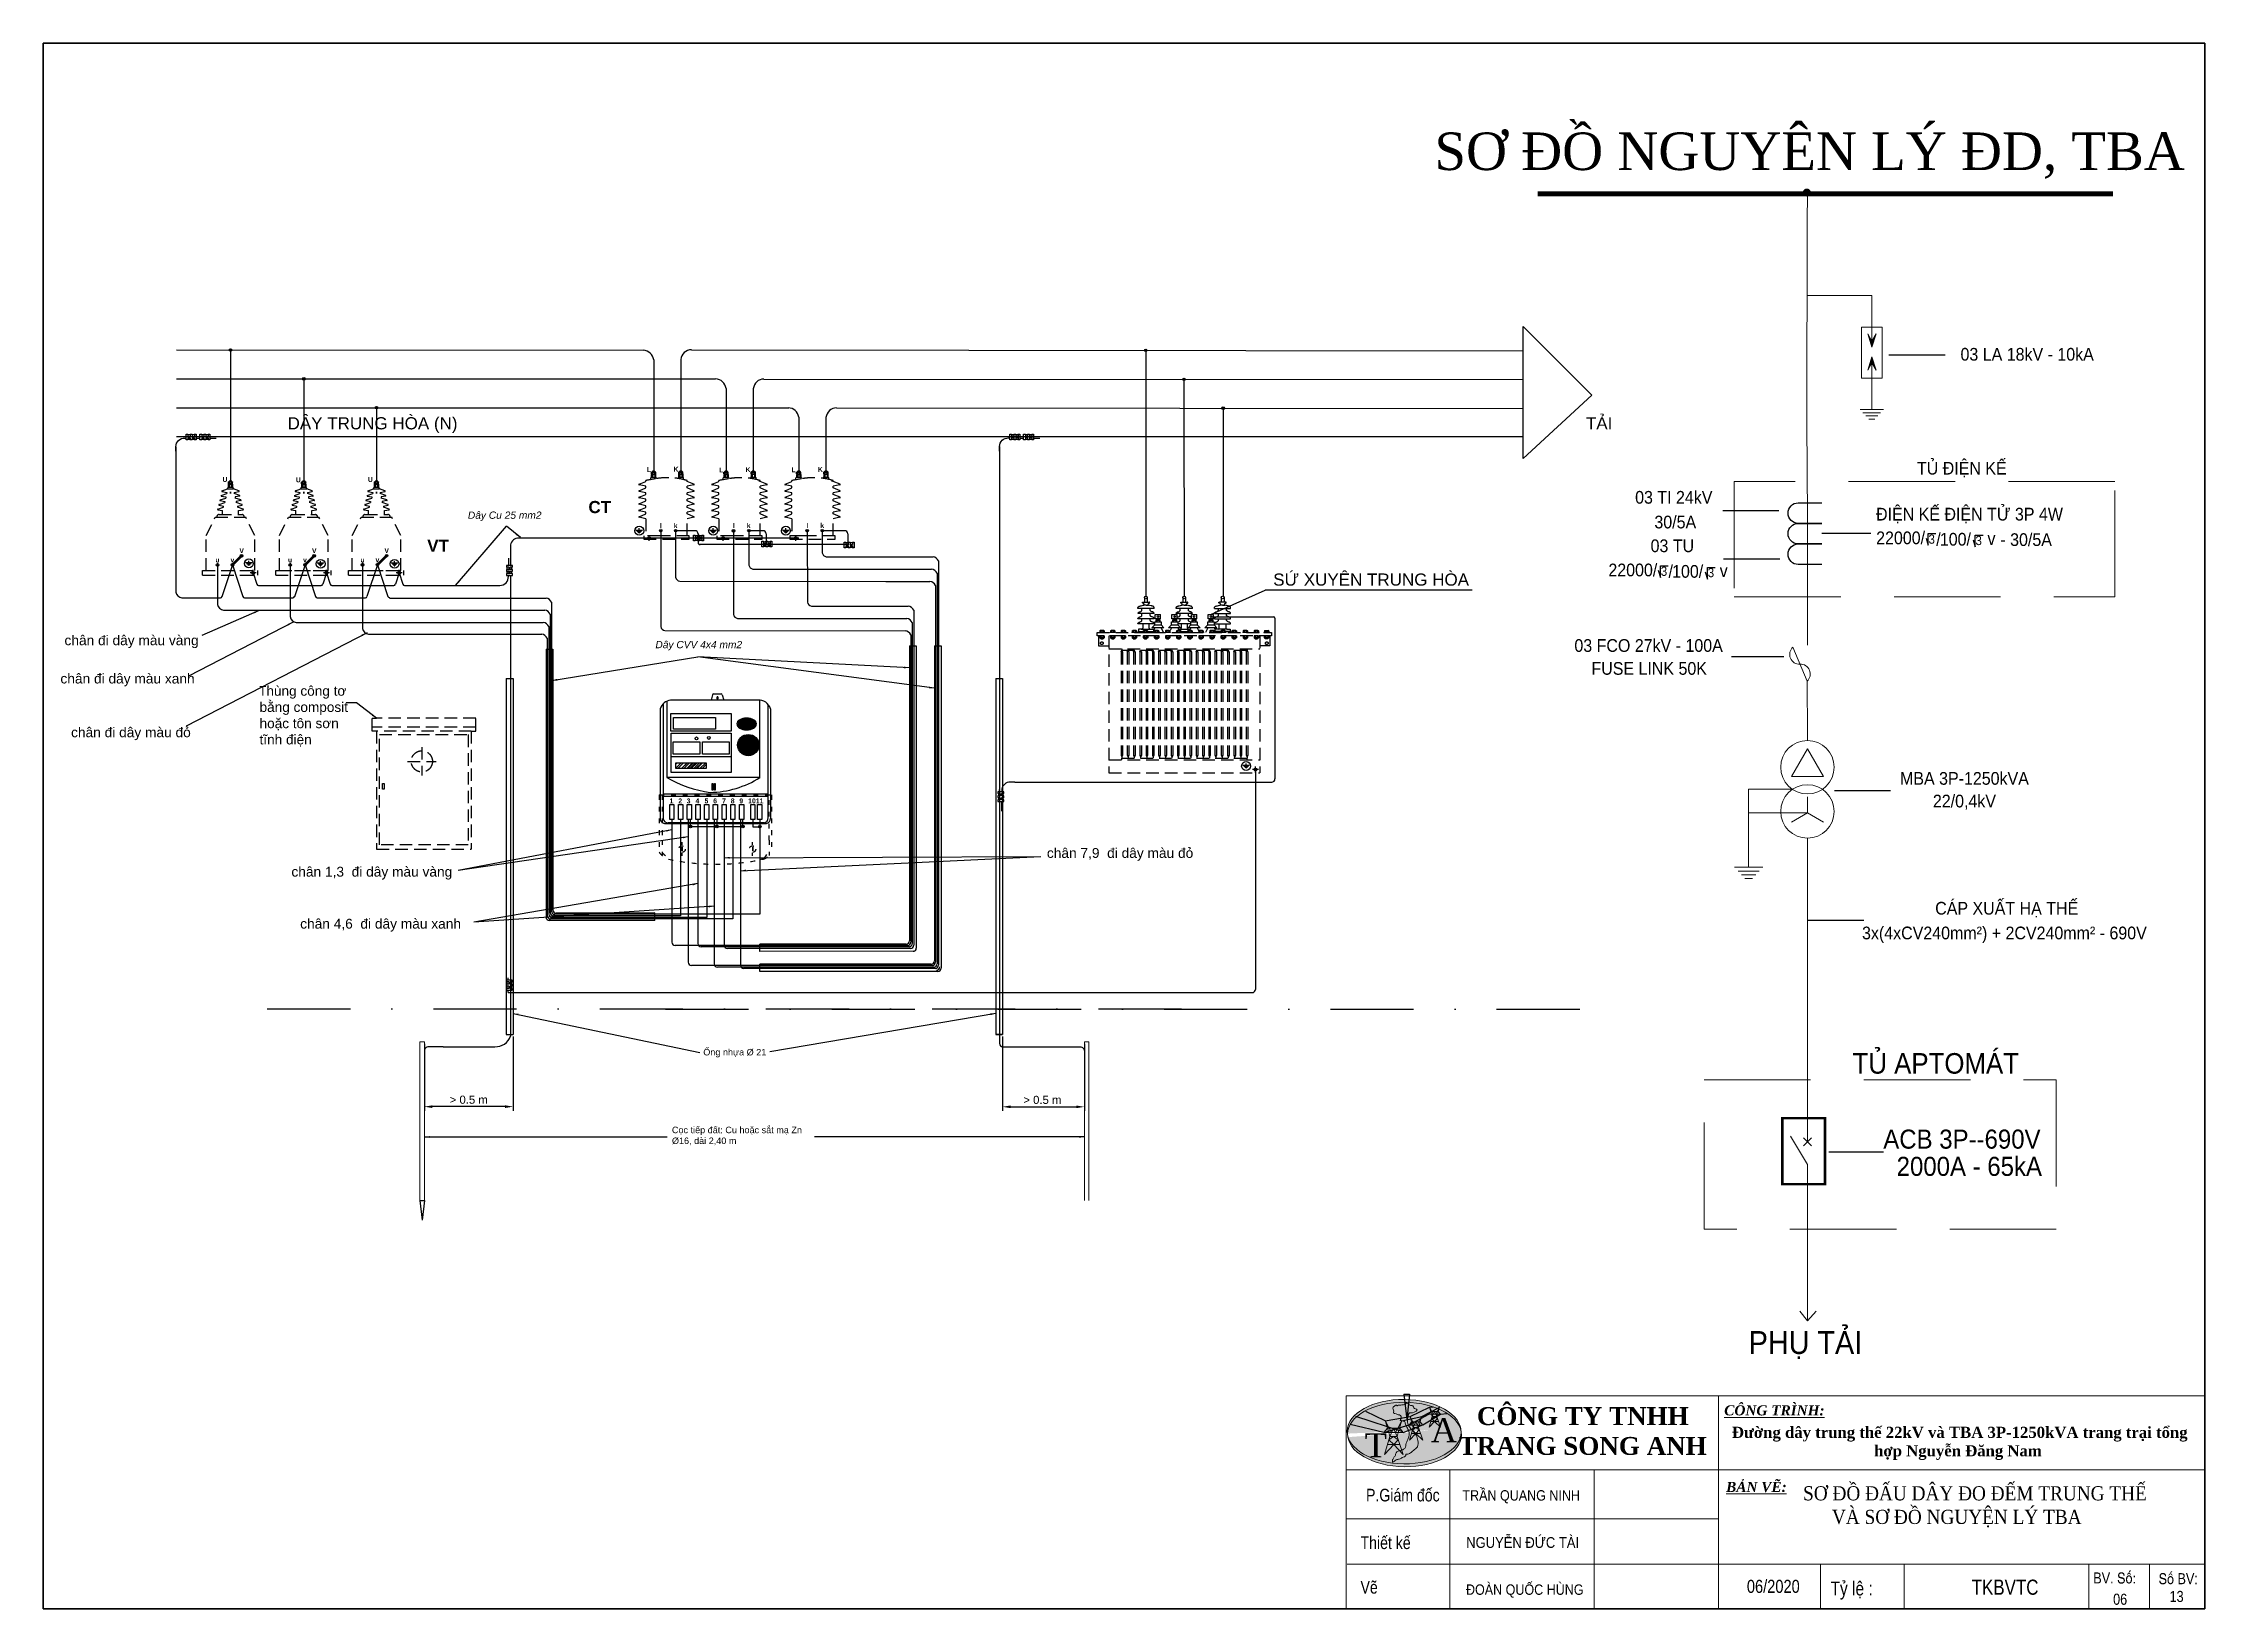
# Model space of a CAD drawing. Header units: millimetres. Extents: x 330554 to 656471, y 11007 to 130943.
# Drawn here: x 431475 to 446934, y 91250 to 102449 of the extents above; entities that cross this region are included whole.
import ezdxf
from ezdxf.enums import TextEntityAlignment as Align

# ---------------------------------------------------------------- set-up
doc = ezdxf.new("R2010")
doc.units = ezdxf.units.MM
doc.header["$LTSCALE"] = 6
for name, pattern in [('ACAD_ISO03W100', [30, 12, -18]), ('DASHDOTX2', [50.8, 25.4, -12.7, 0, -12.7]), ('DASHED', [19.05, 12.7, -6.35]), ('DASHED2', [9.525, 6.35, -3.175])]:
    doc.linetypes.add(name, pattern=pattern)
for name, color, linetype, lineweight in [('AM_0N', 7, 'Continuous', 50), ('AM_4N', 3, 'Continuous', 25), ('BUSBA', 7, 'Continuous', 40), ('Co ban', 3, 'Continuous', 13), ('D-TRU BTLT', 1, 'Continuous', 13), ('DUONG CHUAN', 6, 'Continuous', 20), ('Duong day', 5, 'Continuous', 30), ('Duongcoban', 4, 'Continuous', 30), ('HTDLXDM', 220, 'Continuous', 30), ('Khung', 7, 'Continuous', 20), ('Khung ten', 7, 'Continuous', 20), ('Net dam', 1, 'Continuous', 18), ('netlonkhungten', 32, 'Continuous', 35), ('Text', 7, 'Continuous', 13)]:
    doc.layers.add(name, color=color, linetype=linetype, lineweight=lineweight)
doc.layers.add('KHUNGTEN', color=30, linetype='Continuous')
doc.styles.add('ktenBCKT_6o$0$VN', font='arial.ttf')
doc.styles.get("Standard").update_dxf_attribs({"font": 'VHELVCN.TTF', "height": 120})
doc.styles.add('Standard1', font='')
doc.styles.add('Standard_1', font='VHELVEN.TTF')
doc.styles.add('Times New Roman', font='times.ttf')
doc.styles.add('VN', font='VHELVEN.TTF')
doc.styles.add('VNI-HELVE', font='VHELVEN.TTF', dxfattribs={"width": 0.9})
doc.styles.add('Vni-helvecondense', font='VHELVCN.TTF')
doc.styles.add('VNI-Time', font='VTIMESN.TTF', dxfattribs={"width": 0.9})
doc.styles.get('Standard1').set_extended_font_data('.VnArial')
doc.dimstyles.new('D10', dxfattribs={"dimtxt": 15, "dimasz": 15, "dimexe": 5, "dimexo": 10, "dimgap": 5, "dimtad": 1, "dimtoh": 1, "dimdec": 0, "dimdsep": 46, "dimtxsty": 'VNI-HELVE', "dimcen": 250, "dimclrd": 256, "dimclre": 256, "dimclrt": 7, "dimadec": 0, "dimazin": 0, "dimtfac": 1, "dimtdec": 0, "dimtmove": 0, "dimatfit": 1, "dimfxl": 1, "dimtolj": 1, "dimtzin": 0, "dimlwd": -1, "dimlwe": -1, "dimarcsym": 0})
doc.dimstyles.new('Da22', dxfattribs={"dimscale": 20, "dimtxt": 3.5, "dimasz": 2.5, "dimexe": 1.25, "dimexo": 0.625, "dimtad": 1, "dimtxsty": 'Standard1', "dimcen": 2.5, "dimclrd": 140, "dimclre": 140, "dimadec": 0, "dimazin": 0, "dimtfac": 1, "dimtmove": 0, "dimatfit": 3, "dimfxl": 1, "dimarcsym": 0})
doc.dimstyles.get("Standard").update_dxf_attribs({"dimtxt": 0.18, "dimasz": 0.18, "dimexe": 0.18, "dimexo": 0.0625, "dimgap": 0.09, "dimtad": 0, "dimtih": 1, "dimtoh": 1, "dimdec": 4, "dimzin": 0, "dimdsep": 46, "dimtxsty": 'Standard', "dimcen": 0.09, "dimadec": 0, "dimazin": 0, "dimtfac": 1, "dimtdec": 4, "dimtofl": 0, "dimtmove": 0, "dimatfit": 3, "dimfxl": 1, "dimtolj": 1, "dimtzin": 0, "dimarcsym": 0})

msp = doc.modelspace()

# ---------------------------------------------------------------- texts
at = {"layer": 'HTDLXDM', "insert": (444061.095, 92126.683), "char_height": 101.25, "width": 3094.62342, "attachment_point": 1, "style": 'VNI-Time'}
msp.add_mtext('{\\fTimes New Roman|b0|i0|c0|p18;SƠ ĐỒ ĐẤU DÂY ĐO ĐẾM TRUNG THẾ\\P      VÀ SƠ ĐỒ NGUYỆN LÝ TBA }', dxfattribs=at)
at = {"layer": 'Khung ten', "color": 4, "insert": (445168.787, 92432.875), "char_height": 64.506169, "width": 3278.85077, "attachment_point": 5, "style": 'VN'}
msp.add_mtext(' {\\fTimes New Roman|b1|i0|c0|p18;\\H1.227x;Đường dây trung thế 22kV và TBA 3P-1250kVA trang trại tổng hợp Nguyễn Đăng Nam}', dxfattribs=at)
at = {"layer": 'Text'}
for s, height, style, p in [('SƠ ÐỒ NGUYÊN LÝ ĐD, TBA ', 268.73856, 'Times New Roman', (444158.865, 101541.626)), ('13', 78.7471, 'Vni-helvecondense', (446732.567, 91298.895)), ('06', 78.7471, 'Vni-helvecondense', (446328.87, 91278.823))]:
    msp.add_text(s, height=height, dxfattribs=dict(at, style=style)).set_placement(p, align=Align.CENTER)
at = {"layer": 'Text', "width": 0.9}
for s, height, style, p in [('03 LA 18kV - 10kA', 90.95121, 'VNI-HELVE', (445663.818, 100178.061)), ('TUÛ ÑIEÄN KEÁ', 90.95121, 'VNI-HELVE', (445196.454, 99363.19)), ('03 TI 24kV', 90.9512, 'VNI-HELVE', (443136.45, 99154.892)), ('ÑIEÄN KEÁ ÑIEÄN TÖÛ 3P 4W', 90.95121, 'VNI-HELVE', (445251.3, 99034.484)), ('30/5A', 90.9512, 'VNI-HELVE', (443147.231, 98978.158)), ('22000/', 90.9512, 'VNI-HELVE', (444758.6, 98864.911)), ('/', 90.951, 'VNI-HELVE', (445029.421, 98854.494)), ('  100/', 90.9512, 'VNI-HELVE', (445118.81, 98854.897)), (' - 30/5A', 90.9512, 'VNI-HELVE', (445640.602, 98852.245)), ('03 TU ', 90.9512, 'VNI-HELVE', (443142.138, 98808.215)), ('3', 65.485, 'VNI-HELVE', (444981.132, 98868.364)), ('3', 65.485, 'VNI-HELVE', (445317.128, 98858.681)), ('v', 90.951, 'VNI-HELVE', (445408.55, 98859.847)), ('22000/', 90.9512, 'VNI-HELVE', (442843.568, 98635.204)), ('3', 65.485, 'VNI-HELVE', (443066.1, 98638.656)), ('/', 90.951, 'VNI-HELVE', (443114.389, 98624.787)), ('  100/', 90.9512, 'VNI-HELVE', (443203.778, 98625.19)), ('3', 65.485, 'VNI-HELVE', (443402.096, 98628.973)), ('v', 90.951, 'VNI-HELVE', (443493.518, 98630.139)), ('03 FCO 27kV - 100A', 90.95121, 'VNI-HELVE', (442956.207, 98094.955)), ('FUSE LINK 50K', 90.95121, 'VNI-HELVE', (442960.539, 97931.025)), ('MBA 3P-1250kVA', 90.95121, 'VNI-HELVE', (445215.274, 97144.428)), ('22/0,4kV', 90.9512, 'VNI-HELVE', (445215.274, 96982.319)), ('CAÙP XUAÁT HAÏ THEÁ', 90.95121, 'VNI-HELVE', (445517.354, 96215.367)), ('3x(4xCV240mm²) + 2CV240mm² - 690V', 90.95121, 'VNI-HELVE', (445501.1, 96038.633)), ('TUÛ APTOMAÙT', 146.9226, 'VNI-HELVE', (445010.112, 95077.782)), ('ACB 3P--690V ', 136.42681, 'VNI-HELVE', (445220.966, 94541.271)), (' 2000A - 65kA', 136.42681, 'VNI-HELVE', (445226.144, 94346.418)), ('PHUÏ TAÛI', 163.5876, 'VNI-HELVE', (444078.154, 93072.598)), ('TRAÀN QUANG NINH', 74.4225, 'VNI-Time', (442045.112, 92023.814)), ('NGUYEÃN ÑÖÙC TAØI', 77.20454, 'VNI-Time', (442055.478, 91685.362)), ('ÑOAØN QUOÁC HUØNG', 74.4225, 'VNI-Time', (442070.701, 91349.824))]:
    msp.add_text(s, height=height, dxfattribs=dict(at, style=style)).set_placement(p, align=Align.CENTER)
at = {"layer": 'Text', "style": 'Vni-helvecondense'}
for s, p in [('BV. Soá: ', (446136.709, 91430.864)), (' Soá BV: ', (446579.024, 91425.938))]:
    msp.add_text(s, height=78.7471, dxfattribs=at).set_placement(p)
at = {"layer": 'Text'}
for s, insert, char_height, width, attachment_point, style in [('{\\fTimes New Roman|b1|i0|c0|p18;CÔNG TY TNHH\\PTRANG SONG ANH}', (442485.698, 92692.208), 128.01998, 2246.75074, 2, 'VN'), ('{\\fTimes New Roman|b1|i1|c0|p18;\\LCÔNG TRÌNH: }', (443856.068, 92668.747), 72.18822, 3151.03846, 5, 'ktenBCKT_6o$0$VN'), ('{\\fTimes New Roman|b1|i1|c0|p18;\\LBẢN VẼ: }', (443727.118, 92120.773), 72.18822, 3151.03846, 5, 'ktenBCKT_6o$0$VN'), ('{\\fArial|b0|i0|c0|p34;\\W0.8;P.\\fArial|b0|i0|c238|p34;G\\fArial|b0|i0|c0|p34;iám\\fArial|b0|i0|c238|p34; đ\\fArial|b0|i0|c0|p34;ốc}', (440935.243, 92062.418), 90.235273, 1006.85482, 4, 'VN'), ('{\\fArial|b0|i0|c238|p34;\\W0.8;Thi\\fArial|b0|i0|c0|p34;ết kế }', (440895.923, 91721.713), 90.23527, 1006.85482, 4, 'VN'), ('{\\fArial|b0|i0|c0|p34;\\W0.8;Vẽ}', (440895.923, 91403.163), 90.23527, 1006.85482, 4, 'VN'), ('{\\W0.8; 06\\fArial|b0|i0|c238|p34;/20\\fArial|b0|i0|c0|p34;20}', (443630.061, 91409.683), 93.60843, 600.58898, 4, 'VN'), ('{\\fArial|b0|i0|c238|p34;\\W0.8;T\\fArial|b0|i0|c0|p34;ỷ lệ : }', (444257.329, 91380.295), 99.2588, 1107.5403, 4, 'VN'), ('{\\W0.8;TKBVTC}', (445267.321, 91403.516), 108.28233, 1006.85482, 4, 'VN')]:
    msp.add_mtext(s, dxfattribs=dict(at, insert=insert, char_height=char_height, width=width, attachment_point=attachment_point, style=style))

# ---------------------------------------------------------------- blocks, each defined once
blk = doc.blocks.new('COTLOGO')
at = {"layer": 'Khung'}
for p, q in [((31209, 146956.8), (31216.6, 146966)), ((31219.3, 146956.8), (31209, 146956.8)), ((31221.5, 146949), (31210.6, 146911.5)), ((31212.1, 146981.8), (31220.3, 146966)), ((31216.6, 146966), (31212.1, 146981.8)), ((31220.3, 146966), (31216.6, 146966)), ((31219.3, 146956.8), (31216.6, 146966)), ((31225, 146956.8), (31219.3, 146956.8)), ((31221.5, 146949), (31219.3, 146956.8)), ((31229.3, 146949), (31219.3, 146941.7)), ((31219.3, 146941.7), (31229.7, 146931.8)), ((31220.3, 146966), (31238.6, 146966.4)), ((31220.3, 146966), (31225, 146956.8)), ((31229.3, 146966.2), (31221.5, 146949)), ((31237.1, 146949), (31221.5, 146949)), ((31225, 146956.8), (31233.6, 146956.8)), ((31237.1, 146949), (31229.3, 146966.2)), ((31239.4, 146942.1), (31229.3, 146949)), ((31229.7, 146931.8), (31239.4, 146942.1)), ((31233.6, 146956.8), (31238.4, 146966.1)), ((31233.6, 146956.8), (31239.3, 146956.8)), ((31239.3, 146956.8), (31237.1, 146949)), ((31249.6, 146911.5), (31237.1, 146949)), ((31238.4, 146966.1), (31246.5, 146981.8)), ((31238.6, 146966.4), (31242.1, 146966.5)), ((31242.1, 146966.5), (31239.3, 146956.8)), ((31249.6, 146956.8), (31239.3, 146956.8)), ((31246.5, 146981.8), (31242.1, 146966.5)), ((31246.5, 146981.8), (31242.1, 146966.5)), ((31242.1, 146966.5), (31249.6, 146956.8)), ((31210.6, 146911.5), (31229.7, 146931.8)), ((31216.5, 146931.8), (31242.8, 146931.8)), ((31229.7, 146931.8), (31249.6, 146911.5))]:
    blk.add_line(p, q, dxfattribs=at)
blk.add_lwpolyline([(31237.1, 146949), (31229.3, 146966.2), (31221.5, 146949)], dxfattribs=at)
blk = doc.blocks.new('LOGOTRANGSONGANH')
at = {"layer": 'Duongcoban'}
h = blk.add_hatch(color=2, dxfattribs=at)
edge = h.paths.add_edge_path()
edge.add_ellipse((31308, 148604), major_axis=(-401, 4), ratio=0.565575, start_angle=-176.7666, end_angle=8.2691)
edge.add_line((30909, 148590), (30910, 148590))
edge.add_ellipse((31311, 148584), major_axis=(-401, 4), ratio=0.565575, start_angle=235.144, end_angle=359.6225, ccw=False)
edge.add_line((31542, 148768), (31555, 148775))
edge.add_line((31555, 148775), (31557, 148777))
edge.add_line((31557, 148777), (31553, 148763))
edge.add_ellipse((31311, 148584), major_axis=(-401, 4), ratio=0.565575, start_angle=188.2691, end_angle=233.3208, ccw=False)
at = {"layer": 'Khung ten'}
h = blk.add_hatch(color=256, dxfattribs=at)
edge = h.paths.add_edge_path()
edge.add_ellipse((31311, 148584), major_axis=(-401, 4), ratio=0.565575, start_angle=188.2691, end_angle=359.6225, ccw=False)
edge.add_ellipse((31308, 148604), major_axis=(-401, 4), ratio=0.565575, start_angle=-176.7666, end_angle=8.2691)
edge.add_line((30909, 148590), (30910, 148590))
h = blk.add_hatch(color=256, dxfattribs=at)
edge = h.paths.add_edge_path()
edge.add_ellipse((31308, 148604), major_axis=(-401, 4), ratio=0.565575, start_angle=8.2691, end_angle=183.2334, ccw=False)
edge.add_ellipse((31311, 148584), major_axis=(-401, 4), ratio=0.565575, start_angle=3.2334, end_angle=188.2691)
h = blk.add_hatch(color=256, dxfattribs=at)
edge = h.paths.add_edge_path()
edge.add_ellipse((31308, 148604), major_axis=(-401, 4), ratio=0.565575, start_angle=8.2691, end_angle=183.2334, ccw=False)
edge.add_ellipse((31311, 148584), major_axis=(-401, 4), ratio=0.565575, start_angle=3.2334, end_angle=188.2691)
at = {"layer": 'Text'}
h = blk.add_hatch(color=256, dxfattribs=at)
h.set_gradient(color1=(0, 0, 255), one_color=1, tint=1)
edge = h.paths.add_edge_path()
edge.add_ellipse((31308, 148604), major_axis=(-401, 4), ratio=0.565575, start_angle=-176.7666, end_angle=8.2691)
edge.add_line((30909, 148590), (30910, 148590))
edge.add_ellipse((31311, 148584), major_axis=(-401, 4), ratio=0.565575, start_angle=235.144, end_angle=359.6225, ccw=False)
edge.add_line((31542, 148768), (31555, 148775))
edge.add_line((31555, 148775), (31557, 148777))
edge.add_line((31557, 148777), (31553, 148763))
edge.add_ellipse((31311, 148584), major_axis=(-401, 4), ratio=0.565575, start_angle=188.2691, end_angle=233.3208, ccw=False)
edge = h.paths.add_edge_path()
edge.add_ellipse((31311, 148584), major_axis=(-401, 4), ratio=0.565575, start_angle=3.2334, end_angle=188.2691)
edge.add_ellipse((31308, 148604), major_axis=(-401, 4), ratio=0.565575, start_angle=8.2691, end_angle=183.2334, ccw=False)
h = blk.add_hatch(color=256, dxfattribs=at)
edge = h.paths.add_edge_path()
edge.add_spline(control_points=[(31280, 148791), (31283, 148792), (31295, 148793), (31313, 148791), (31323, 148811), (31337, 148796), (31351, 148787), (31372, 148791), (31375, 148771), (31386, 148763), (31413, 148762), (31371, 148729), (31344, 148742), (31333, 148703), (31327, 148671), (31343, 148639), (31359, 148619), (31378, 148602), (31396, 148575), (31408, 148541), (31408, 148496), (31375, 148475), (31353, 148453), (31335, 148442), (31319, 148447), (31321, 148427), (31299, 148425), (31285, 148414), (31274, 148411), (31265, 148408), (31255, 148408), (31244, 148401), (31237, 148394), (31223, 148387), (31227, 148398), (31225, 148405), (31230, 148410), (31232, 148422), (31250, 148432), (31247, 148458), (31271, 148468), (31291, 148473), (31321, 148487), (31320, 148524), (31342, 148559), (31349, 148603), (31326, 148635), (31317, 148659), (31308, 148685), (31270, 148679), (31288, 148697), (31288, 148710), (31281, 148722), (31266, 148721), (31255, 148731), (31228, 148731), (31240, 148754), (31223, 148768), (31235, 148782), (31244, 148785), (31248, 148791), (31257, 148793), (31258, 148783), (31263, 148790), (31271, 148791), (31277, 148791), (31280, 148791)], knot_values=[0, 0, 0, 0, 10.773567, 36.453253, 45.467944, 66.304528, 75.394476, 97.72162, 113.438285, 125.691122, 137.561709, 178.241766, 199.70113, 215.454863, 279.050772, 301.404412, 320.192795, 354.292474, 377.700084, 416.933464, 461.046809, 499.368775, 526.36929, 553.493597, 559.326846, 568.25424, 596.840814, 609.577735, 620.601304, 630.959304, 638.68193, 649.840298, 667.688051, 673.556752, 684.49326, 689.149317, 694.14707, 702.739777, 724.96225, 747.389868, 765.56329, 794.088827, 815.415753, 854.767285, 890.123291, 942.363889, 973.99518, 1003.178887, 1022.105113, 1049.27204, 1062.832724, 1076.02929, 1089.833819, 1096.09008, 1116.705884, 1137.436129, 1150.673139, 1174.702872, 1185.098835, 1197.262798, 1201.670622, 1209.468078, 1215.08546, 1219.532908, 1227.492771, 1237.449043, 1237.449043, 1237.449043, 1237.449043], degree=3, periodic=0)
at = {"color": 7}
blk.add_line((31488, 148777), (31513, 148779), dxfattribs=at)
at = {"layer": 'Duongcoban', "color": 2}
for p, q in [((31300, 148602), (30967, 148710)), ((31174, 148681), (31038, 148746)), ((31175, 148681), (31350, 148710)), ((31291, 148681), (31432, 148710)), ((31343, 148651), (31481, 148726)), ((31350, 148710), (31487, 148777)), ((31432, 148710), (31555, 148775)), ((31439, 148651), (31563, 148726)), ((31563, 148726), (31608, 148733)), ((31164, 148597), (30927, 148655)), ((31164, 148597), (31343, 148651)), ((31301, 148597), (31439, 148651))]:
    blk.add_line(p, q, dxfattribs=at)
at = {"layer": 'Text', "extrusion": (0, 0, -1)}
for centre in [(31308, 148604), (31311, 148584)]:
    blk.add_ellipse(centre, major_axis=(-401, 4), ratio=0.565575, dxfattribs=at)
at = {"layer": 'Text'}
blk.add_spline([(31280, 148791), (31291, 148792), (31316, 148798), (31322, 148805), (31340, 148795), (31348, 148790), (31370, 148786), (31377, 148772), (31387, 148764), (31398, 148762), (31366, 148737), (31345, 148736), (31338, 148722), (31335, 148658), (31345, 148638), (31356, 148623), (31379, 148598), (31392, 148579), (31405, 148542), (31401, 148498), (31373, 148472), (31352, 148454), (31327, 148445), (31321, 148445), (31319, 148437), (31295, 148421), (31284, 148414), (31274, 148411), (31264, 148409), (31256, 148407), (31246, 148402), (31232, 148391), (31227, 148389), (31226, 148400), (31226, 148405), (31229, 148409), (31232, 148417), (31246, 148434), (31251, 148456), (31267, 148466), (31294, 148475), (31312, 148486), (31323, 148524), (31337, 148556), (31341, 148608), (31327, 148636), (31316, 148663), (31305, 148679), (31279, 148685), (31286, 148697), (31286, 148710), (31278, 148721), (31272, 148722), (31252, 148729), (31233, 148736), (31235, 148749), (31228, 148772), (31235, 148780), (31245, 148787), (31248, 148790), (31256, 148790), (31259, 148786), (31262, 148788), (31270, 148791), (31280, 148791)], degree=3, dxfattribs=at)
at = {"layer": 'Duongcoban', "color": 2}
for p, xscale, yscale, zscale in [((-74322, -348117), 3.380000000001019, 3.380000000004657, 3.380000000001019), ((-42498, -199049), 2.366000000001804, 2.36600000000908, 2.366000000000713), ((-31811, -149302), 2.028000000002066, 2.028000000005704, 2.028000000000612)]:
    blk.add_blockref('COTLOGO', p, dxfattribs=dict(at, xscale=xscale, yscale=yscale, zscale=zscale))
at = {"layer": 'Text', "char_height": 169, "width": 2273.21, "attachment_point": 1}
for s, insert in [('{\\fTimes New Roman|b0|i0|c0|p18;A}', (31496, 148699)), ('{\\fTimes New Roman|b0|i0|c0|p18;T}', (31031, 148593))]:
    blk.add_mtext(s, dxfattribs=dict(at, insert=insert))
blk = doc.blocks.new('FCO 1')
at = {"color": 0}
blk.add_lwpolyline([(0, 0, 0.707499), (0.8, 0.8, -0.707499), (1.6, 1.6, -5.301682)], format="xyb", dxfattribs=at)
blk.add_lwpolyline([(0, 0), (1.6, 1.6)], dxfattribs=at)
blk = doc.blocks.new('*D287')
at = {"layer": 'Defpoints', "color": 0, "linetype": 'DASHED2', "ltscale": 3, "transparency": 16777216}
for p in [(435506, 100056), (435542, 100056), (435542, 100056)]:
    blk.add_point(p, dxfattribs=at)
at = {"layer": 'DUONG CHUAN', "color": 0, "linetype": 'DASHED2', "lineweight": -2, "ltscale": 3, "transparency": 16777216}
for p, q in [((435506, 100056), (435506, 100056)), ((435506, 100056), (435516, 100056)), ((435542, 100056), (435531, 100056)), ((435542, 100056), (435542, 100056))]:
    blk.add_line(p, q, dxfattribs=at)
at = {"layer": 'DUONG CHUAN', "color": 0, "linetype": 'DASHED2', "ltscale": 3, "transparency": 16777216}
for points in [[(435506, 100056), (435506, 100056), (435506, 100056)], [(435542, 100056), (435542, 100056), (435542, 100056)]]:
    blk.add_solid(points, dxfattribs=at)
at = {"layer": 'DUONG CHUAN', "color": 0, "linetype": 'DASHED2', "lineweight": -2, "ltscale": 3, "transparency": 16777216, "insert": (435524, 100056), "char_height": 120, "attachment_point": 5}
blk.add_mtext('\\A1;.', dxfattribs=at)
blk = doc.blocks.new('*D288')
at = {"layer": 'Defpoints', "color": 0, "linetype": 'DASHED2', "ltscale": 3, "transparency": 16777216}
for p in [(434834, 100056), (434870, 100056), (434870, 100056)]:
    blk.add_point(p, dxfattribs=at)
at = {"layer": 'DUONG CHUAN', "color": 0, "linetype": 'DASHED2', "lineweight": -2, "ltscale": 3, "transparency": 16777216}
for p, q in [((434834, 100056), (434834, 100056)), ((434834, 100056), (434844, 100056)), ((434870, 100056), (434859, 100056)), ((434870, 100056), (434870, 100056))]:
    blk.add_line(p, q, dxfattribs=at)
at = {"layer": 'DUONG CHUAN', "color": 0, "linetype": 'DASHED2', "ltscale": 3, "transparency": 16777216}
for points in [[(434834, 100056), (434834, 100056), (434834, 100056)], [(434870, 100056), (434870, 100056), (434870, 100056)]]:
    blk.add_solid(points, dxfattribs=at)
at = {"layer": 'DUONG CHUAN', "color": 0, "linetype": 'DASHED2', "lineweight": -2, "ltscale": 3, "transparency": 16777216, "insert": (434852, 100056), "char_height": 120, "attachment_point": 5}
blk.add_mtext('\\A1;.', dxfattribs=at)
blk = doc.blocks.new('*D289')
at = {"layer": 'Defpoints', "color": 0, "linetype": 'DASHED2', "ltscale": 3, "transparency": 16777216}
for p in [(436172, 100056), (436208, 100056), (436208, 100056)]:
    blk.add_point(p, dxfattribs=at)
at = {"layer": 'DUONG CHUAN', "color": 0, "linetype": 'DASHED2', "lineweight": -2, "ltscale": 3, "transparency": 16777216}
for p, q in [((436172, 100056), (436172, 100056)), ((436172, 100056), (436183, 100056)), ((436208, 100056), (436198, 100056)), ((436208, 100056), (436208, 100056))]:
    blk.add_line(p, q, dxfattribs=at)
at = {"layer": 'DUONG CHUAN', "color": 0, "linetype": 'DASHED2', "ltscale": 3, "transparency": 16777216}
for points in [[(436172, 100056), (436172, 100056), (436172, 100056)], [(436208, 100056), (436208, 100056), (436208, 100056)]]:
    blk.add_solid(points, dxfattribs=at)
at = {"layer": 'DUONG CHUAN', "color": 0, "linetype": 'DASHED2', "lineweight": -2, "ltscale": 3, "transparency": 16777216, "insert": (436190, 100056), "char_height": 120, "attachment_point": 5}
blk.add_mtext('\\A1;.', dxfattribs=at)
blk = doc.blocks.new('GR')
at = {"linetype": 'ByBlock'}
for color, points in [(2, [(434839.89891, 101313.4932, -1), (434863.10241, 101313.4932, -1)]), (7, [(443231.63876, 101310.7322, -1), (443254.84227, 101310.7322, -1)]), (3, [(435513.17908, 101048.42929, -1), (435536.38259, 101048.42929, -1)]), (7, [(443582.35876, 101044.6546, -1), (443605.56227, 101044.6546, -1)]), (1, [(436178.54516, 100783.98051, -1), (436201.74866, 100783.98051, -1)]), (7, [(443941.54364, 100780.27885, -1), (443964.74715, 100780.27885, -1)]), (7, [(438679.02022, 99589.39377, -1), (438702.22373, 99589.39377, -1)]), (7, [(438785.2422, 99655.63581, -1), (438808.44571, 99655.63581, -1)]), (7, [(438921.74198, 99656.43473, -1), (438944.94548, 99656.43473, -1)]), (7, [(439357.14466, 99589.39377, -1), (439380.34816, 99589.39377, -1)]), (7, [(439451.79365, 99655.54866, -1), (439474.99716, 99655.54866, -1)]), (7, [(439593.41404, 99656.43473, -1), (439616.61755, 99656.43473, -1)]), (7, [(440023.46907, 99589.39377, -1), (440046.67257, 99589.39377, -1)]), (7, [(440127.7862, 99655.7865, -1), (440150.9897, 99655.7865, -1)]), (7, [(440265.84768, 99656.43473, -1), (440289.05118, 99656.43473, -1)]), (7, [(434720.9377, 99342.34966, -1), (434744.14121, 99342.34966, -1)]), (7, [(434857.43748, 99343.14859, -1), (434880.64098, 99343.14859, -1)]), (7, [(434941.69362, 99425.6457, -1), (434964.89713, 99425.6457, -1)]), (7, [(435386.7172, 99342.34966, -1), (435409.92071, 99342.34966, -1)]), (7, [(435523.21698, 99343.14859, -1), (435546.42049, 99343.14859, -1)]), (7, [(435607.47313, 99425.6457, -1), (435630.67663, 99425.6457, -1)]), (7, [(436050.66061, 99343.14859, -1), (436073.86411, 99343.14859, -1)]), (7, [(436187.16038, 99343.94751, -1), (436210.36389, 99343.94751, -1)]), (7, [(436271.41653, 99426.44462, -1), (436294.62003, 99426.44462, -1)]), (7, [(435071.51833, 99269.76974, 1), (435048.31482, 99269.76974, 1)]), (7, [(435743.45802, 99269.76974, 1), (435720.25451, 99269.76974, 1)]), (7, [(436409.98733, 99269.76974, 1), (436386.78382, 99269.76974, 1)]), (7, [(444262.06859, 97466.20303, 1), (444238.86508, 97466.20303, 1)]), (7, [(439058.0921, 96943.80647, -1), (439081.2956, 96943.80647, -1)]), (7, [(439299.81518, 96943.80647, -1), (439323.01868, 96943.80647, -1)]), (7, [(439539.03779, 96943.80647, -1), (439562.24129, 96943.80647, -1)]), (7, [(439693.09649, 96941.20117, -1), (439716.3, 96941.20117, -1)]), (7, [(439693.09649, 96941.20117, -1), (439716.3, 96941.20117, -1)])]:
    blk.add_hatch(color=color, dxfattribs=at).paths.add_polyline_path(points)
at = {"layer": 'BUSBA', "lineweight": -2, "ltscale": 0.6}
for points in [[(439319.88165, 98132.37102, 0.3358420817), (439312.92476, 98132.37102), (439312.92476, 98124.36294, 3.5420996139), (439319.88165, 98124.13289)], [(439501.59223, 97690.34445, 1), (439696.201, 97690.34445, 1)], [(439633.81131, 97675.22504), (439633.81131, 97711.05336), (439562.88247, 97711.05336), (439562.88247, 97675.22504)], [(439633.81131, 97675.22504), (439633.81131, 97711.05336), (439562.88247, 97711.05336), (439562.88247, 97675.22504)]]:
    blk.add_hatch(color=256, dxfattribs=at).paths.add_polyline_path(points)
h = blk.add_hatch(color=256, dxfattribs=at)
edge = h.paths.add_edge_path()
edge.add_ellipse((439584.92378, 97884.82514), major_axis=(-81.24613, 0), ratio=0.6072774091, start_angle=0, end_angle=360, ccw=False)
h = blk.add_hatch(dxfattribs=at)
h.set_pattern_fill('STEEL', color=256, scale=62.347063, style=0)
h.set_pattern_definition([(45, (342363.65, 84769.14), (-139.97315, 139.97315), []), (45, (342363.65, 84868.11), (-139.97315, 139.97315), [])])
h.paths.add_polyline_path([(439212.57281, 97528.33091), (438981.3, 97528.33091), (438981.3, 97475.76987), (439212.57281, 97475.76987)])
h.paths.add_polyline_path([(438981.3, 97528.33091), (438936.14359, 97528.33091), (438936.14359, 97475.76987), (438981.3, 97475.76987)])
h = blk.add_hatch(dxfattribs=at)
h.set_pattern_fill('STEEL', color=256, scale=12.469413, style=0)
h.set_pattern_definition([(45, (342363.652, 84769.135), (-27.99463, 27.99463), []), (45, (342363.652, 84788.93), (-27.99463, 27.99463), [])])
h.paths.add_polyline_path([(438981.3, 97528.33091), (438936.14359, 97528.33091), (438936.14359, 97475.76987), (438981.3, 97475.76987)])
h.paths.add_polyline_path([(439212.57281, 97528.33091), (438981.3, 97528.33091), (438981.3, 97475.76987), (439212.57281, 97475.76987)])
h = blk.add_hatch(dxfattribs=at)
h.set_pattern_fill('STEEL', color=256, scale=31.173531, style=0)
h.set_pattern_definition([(45, (342363.65, 84769.14), (-69.98657, 69.98657), []), (45, (342363.65, 84818.62), (-69.98657, 69.98657), [])])
h.paths.add_polyline_path([(439212.57281, 97528.33091), (438981.3, 97528.33091), (438981.3, 97475.76987), (439212.57281, 97475.76987)])
at = {"color": 7}
for p, q in [((446704.32475, 100318.9107), (446705.63311, 101528.86849)), ((446705.63311, 101528.86849), (447335.10892, 100898.68283)), ((447335.10892, 100898.68283), (446704.32475, 100318.9107)), ((439139.09459, 99626.32791), (439139.09459, 99545.98103)), ((439763.20171, 99626.68265), (439763.20171, 99530.35802)), ((440512.19843, 99626.68265), (440512.19843, 99519.11101)), ((444250.46683, 97466.20303), (444250.46683, 95449.92131)), ((441923.44937, 97287.63934), (441923.44812, 97262.56889)), ((439069.69385, 96943.8063), (439550.63954, 96943.8063)), ((439311.41693, 97006.50797), (439311.41693, 96943.8063)), ((439641.08631, 97006.50797), (439641.08631, 96941.201)), ((439641.08631, 97006.50797), (439641.08631, 96941.201)), ((439641.08631, 96941.201), (439704.70379, 96941.201)), ((439641.08631, 96941.201), (439704.70379, 96941.201)), ((439704.74424, 97006.50797), (439704.67056, 96138.59787)), ((439704.70379, 96530.01151), (439704.67056, 96138.59787)), ((439704.70379, 96138.59788), (437825.78997, 96138.19848)), ((437396.90012, 95420.16923), (444222.44594, 95420.16923))]:
    blk.add_line(p, q, dxfattribs=at)
at = {"color": 2, "linetype": 'ByBlock'}
for p, q in [((434357.06384, 101313.49951), (438637.5121, 101310.37375)), ((439078.55807, 101315.23556), (446705.39318, 101306.98851)), ((434535.32135, 100519.17699), (434571.74915, 100519.17699)), ((442087.73073, 100520.80144), (442124.15853, 100520.80144)), ((434732.53945, 99362.96356), (434732.53945, 98980.88633)), ((438970.49112, 99192.02882), (441265.23232, 99191.56201)), ((441315.95822, 99153.66205), (441315.86624, 95698.37826)), ((437783.74089, 98889.95061), (437783.64321, 96152.29319)), ((438833.99218, 98739.45689), (441037.63395, 98739.00862)), ((441088.47131, 98701.09274), (441088.39631, 95883.25987))]:
    blk.add_line(p, q, dxfattribs=at)
at = {"color": 2}
for p, q in [((434851.50066, 101313.13845), (434851.67791, 100111.31798)), ((443243.24052, 101310.7322), (443245.0902, 99056.98846)), ((438732.35267, 101224.11988), (438732.35267, 100201.58162)), ((438980.9181, 101225.74637), (438980.91397, 100202.47261)), ((438796.84396, 99655.63581), (438796.84479, 98776.53135)), ((438933.34373, 99656.07999), (438933.34373, 99229.10328)), ((434788.57057, 98927.86605), (437732.90373, 98927.86605)), ((438898.34872, 97006.50797), (438898.34792, 95883.29102)), ((438978.2696, 97006.50797), (438978.2696, 96123.68105)), ((439049.17521, 97006.50797), (439049.18706, 95698.41247)), ((439069.69385, 96943.80647), (439069.69385, 97006.50797)), ((439550.63954, 96943.8063), (439550.63954, 97006.50797)), ((438978.2696, 96123.68105), (437813.37288, 96123.69064)), ((441058.6438, 95853.50858), (438928.09976, 95853.5389)), ((441286.1137, 95668.62697), (439078.9383, 95668.66107))]:
    blk.add_line(p, q, dxfattribs=at)
at = {"color": 3, "linetype": 'ByBlock'}
for p, q in [((434357.06384, 101048.07455), (439300.17821, 101048.07455)), ((434981.99499, 101048.07455), (437512.28007, 101048.07455)), ((439743.09919, 101047.27281), (446705.10723, 101042.53933)), ((434981.99499, 100783.62577), (437512.28007, 100783.62577)), ((435398.31896, 99362.96356), (435398.31896, 98867.26028)), ((439642.15977, 99304.42568), (441279.54634, 99303.78617)), ((441330.3837, 99265.87029), (441330.36707, 95684.4929)), ((435454.35007, 98814.84317), (437719.2898, 98814.75104)), ((437770.12713, 98776.83522), (437770.11489, 96139.11244)), ((439500.53938, 98851.85375), (441052.05943, 98851.21686)), ((441102.89679, 98813.30098), (441102.88312, 95869.36925))]:
    blk.add_line(p, q, dxfattribs=at)
at = {"color": 3}
for p, q in [((435524.78084, 101048.07455), (435524.78084, 100111.31798)), ((439395.01879, 100961.82067), (439395.872, 100201.58162)), ((439645.45921, 100957.78362), (439645.45921, 100202.47261)), ((443593.96052, 101044.6546), (443595.59183, 99056.98846)), ((439463.3954, 99655.54866), (439463.39199, 98888.92821)), ((439605.0158, 99656.43473), (439605.01238, 99341.50014)), ((439138.11137, 97006.50797), (439138.11137, 95869.37331)), ((439218.03226, 97006.50797), (439218.03226, 96109.7736)), ((439286.69566, 97006.50797), (439286.69566, 95684.4977)), ((439218.03226, 96109.7736), (437799.86405, 96109.77532)), ((441073.13098, 95839.6173), (439167.86342, 95839.62123)), ((441300.61492, 95654.74095), (439316.44767, 95654.74562))]:
    blk.add_line(p, q, dxfattribs=at)
at = {"color": 1, "linetype": 'ByBlock'}
for p, q in [((434357.06384, 100783.62577), (439970.45469, 100783.38916)), ((440409.4236, 100783.09755), (446704.82127, 100778.09014)), ((436062.26236, 99363.76248), (436061.41601, 98760.82684)), ((440314.59682, 99417.56982), (441293.16027, 99417.29047)), ((441343.99763, 99379.37459), (441343.8653, 95670.55654)), ((440178.09788, 98964.99788), (441065.67336, 98964.72116)), ((441116.51072, 98926.80528), (441116.40113, 95855.44065)), ((437755.70168, 98669.89068), (437755.61735, 96125.60714))]:
    blk.add_line(p, q, dxfattribs=at)
at = {"color": 1}
for p, q in [((436190.14691, 100783.62577), (436190.14691, 100111.31798)), ((440061.78951, 100697.37189), (440062.19641, 100201.58162)), ((440311.78362, 100693.60836), (440311.78362, 100202.47261)), ((443953.14539, 100780.27885), (443952.57553, 99056.47373)), ((440139.38795, 99655.7865), (440140.95049, 99002.07234)), ((440277.44943, 99656.43473), (440277.44943, 99454.64427)), ((436117.44712, 98707.80655), (437704.86432, 98707.80655)), ((439377.87403, 97006.50797), (439377.87391, 95855.452)), ((439457.79491, 97006.50797), (439457.7949, 96095.85261)), ((439527.1804, 97006.50797), (439527.17736, 95670.57615)), ((439457.7949, 96095.85261), (437785.3694, 96095.85426)), ((441086.64887, 95825.68963), (439407.62596, 95825.69991)), ((441314.11292, 95640.80552), (439556.92677, 95640.82407))]:
    blk.add_line(p, q, dxfattribs=at)
at = {"color": 0, "linetype": 'ByBlock'}
for p, q in [((434357.06384, 100519.17699), (437729.97091, 100519.17699)), ((437729.97091, 100519.17699), (446704.54131, 100519.17699))]:
    blk.add_line(p, q, dxfattribs=at)
at = {"color": 140, "linetype": 'ByBlock'}
for p, q in [((434461.07021, 100538.8371), (434461.07021, 100521.13678)), ((434461.07021, 100509.1457), (434461.07021, 100490.03529)), ((434480.56063, 100538.8371), (434480.56063, 100521.13678)), ((434480.56063, 100509.1457), (434480.56063, 100490.03529)), ((434498.75299, 100538.8371), (434498.75299, 100521.13678)), ((434498.75299, 100509.1457), (434498.75299, 100490.03529)), ((434520.14047, 100538.8371), (434520.14047, 100521.13678)), ((434520.14047, 100509.1457), (434520.14047, 100490.03529)), ((434588.4586, 100538.8371), (434588.4586, 100521.13678)), ((434588.4586, 100509.1457), (434588.4586, 100490.03529)), ((434607.94902, 100538.8371), (434607.94902, 100521.13678)), ((434607.94902, 100509.1457), (434607.94902, 100490.03529)), ((434626.14138, 100538.8371), (434626.14138, 100521.13678)), ((434626.14138, 100509.1457), (434626.14138, 100490.03529)), ((434647.52887, 100538.8371), (434647.52887, 100521.13678)), ((434647.52887, 100509.1457), (434647.52887, 100490.03529)), ((442013.47959, 100540.46156), (442013.47959, 100522.76124)), ((442013.47959, 100510.77015), (442013.47959, 100491.65975)), ((442032.97001, 100540.46156), (442032.97001, 100522.76124)), ((442032.97001, 100510.77015), (442032.97001, 100491.65975)), ((442051.16237, 100540.46156), (442051.16237, 100522.76124)), ((442051.16237, 100510.77015), (442051.16237, 100491.65975)), ((442072.54985, 100540.46156), (442072.54985, 100522.76124)), ((442072.54985, 100510.77015), (442072.54985, 100491.65975)), ((442140.86798, 100540.46156), (442140.86798, 100522.76124)), ((442140.86798, 100510.77015), (442140.86798, 100491.65975)), ((442160.3584, 100540.46156), (442160.3584, 100522.76124)), ((442160.3584, 100510.77015), (442160.3584, 100491.65975)), ((442178.55076, 100540.46156), (442178.55076, 100522.76124)), ((442178.55076, 100510.77015), (442178.55076, 100491.65975)), ((442199.93824, 100540.46156), (442199.93824, 100522.76124)), ((442199.93824, 100510.77015), (442199.93824, 100491.65975)), ((439113.53097, 99613.66106), (439113.53097, 99595.96074)), ((439113.53097, 99583.96965), (439113.53097, 99564.85925)), ((439133.02138, 99613.66106), (439133.02138, 99595.96074)), ((439133.02138, 99583.96965), (439133.02138, 99564.85925)), ((439151.21374, 99613.66106), (439151.21374, 99595.96074)), ((439151.21374, 99583.96965), (439151.21374, 99564.85925)), ((439172.60123, 99613.66106), (439172.60123, 99595.96074)), ((439172.60123, 99583.96965), (439172.60123, 99564.85925)), ((439739.93272, 99557.43472), (439739.93272, 99539.7344)), ((439739.93272, 99527.74331), (439739.93272, 99508.63291)), ((439759.42313, 99557.43472), (439759.42313, 99539.7344)), ((439759.42313, 99527.74331), (439759.42313, 99508.63291)), ((439777.6155, 99557.43472), (439777.6155, 99539.7344)), ((439777.6155, 99527.74331), (439777.6155, 99508.63291)), ((439799.00298, 99557.43472), (439799.00298, 99539.7344)), ((439799.00298, 99527.74331), (439799.00298, 99508.63291)), ((440494.69662, 99548.45565), (440494.69662, 99530.75533)), ((440494.69662, 99518.76424), (440494.69662, 99499.65384)), ((440514.18703, 99548.45565), (440514.18703, 99530.75533)), ((440514.18703, 99518.76424), (440514.18703, 99499.65384)), ((440532.3794, 99548.45565), (440532.3794, 99530.75533)), ((440532.3794, 99518.76424), (440532.3794, 99499.65384)), ((440553.76688, 99548.45565), (440553.76688, 99530.75533)), ((440553.76688, 99518.76424), (440553.76688, 99499.65384)), ((437404.1621, 99322.11539), (437384.8007, 99322.11539)), ((437404.1621, 99300.72791), (437384.8007, 99300.72791)), ((437395.50591, 99300.72791), (437415.28391, 99300.72791)), ((437433.60251, 99322.11539), (437413.82451, 99322.11539)), ((437433.60251, 99300.72791), (437413.82451, 99300.72791)), ((437404.1621, 99282.53555), (437384.8007, 99282.53555)), ((437404.1621, 99263.04513), (437384.8007, 99263.04513)), ((437395.50591, 99282.53555), (437415.28391, 99282.53555)), ((437395.50591, 99263.04513), (437415.28391, 99263.04513)), ((437433.60251, 99282.53555), (437413.82451, 99282.53555)), ((437433.60251, 99263.04513), (437413.82451, 99263.04513)), ((437744.97349, 98569.05211), (437744.97349, 96111.70862)), ((437744.97349, 98569.05211), (437806.98484, 98569.05211)), ((437806.98484, 98569.05211), (437806.98484, 96179.5398)), ((441077.74313, 98600.25418), (441077.74313, 95895.66882)), ((441077.74313, 98600.25418), (441139.75447, 98600.25418)), ((441139.75447, 98600.25418), (441139.75447, 95828.51671)), ((441305.23003, 98600.25418), (441305.23003, 95710.79297)), ((441305.23003, 98600.25418), (441367.24138, 98600.25418)), ((441367.24138, 98600.25418), (441367.24138, 95643.62974)), ((437380.63666, 98302.27774), (437380.63666, 95036.99727)), ((437380.63666, 98302.27774), (437442.648, 98302.27774)), ((437442.648, 98302.27774), (437442.648, 95036.99727)), ((441868.28011, 98300.06616), (441868.28011, 95034.78569)), ((441868.28011, 98300.06616), (441930.29145, 98300.06616)), ((441930.29145, 98300.06616), (441930.29145, 95034.78569)), ((441909.97121, 97247.38801), (441890.60981, 97247.38801)), ((441909.97121, 97226.00053), (441890.60981, 97226.00053)), ((441909.97121, 97207.80816), (441890.60981, 97207.80816)), ((441909.97121, 97188.31775), (441890.60981, 97188.31775)), ((441939.41162, 97247.38801), (441919.63361, 97247.38801)), ((441939.41162, 97226.00053), (441919.63361, 97226.00053)), ((441939.41162, 97207.80816), (441919.63361, 97207.80816)), ((441939.41162, 97188.31775), (441919.63361, 97188.31775)), ((438741.83565, 96082.62678), (438741.81277, 96150.40181)), ((439704.67029, 95798.10828), (439704.64741, 95865.88331)), ((439704.68902, 95613.23305), (439704.66615, 95681.00808)), ((437403.66914, 95517.59048), (437384.30774, 95517.59048)), ((437403.66914, 95496.203), (437384.30774, 95496.203)), ((437403.66914, 95478.01063), (437384.30774, 95478.01063)), ((437403.66914, 95458.52022), (437384.30774, 95458.52022)), ((437433.10955, 95517.59048), (437413.33155, 95517.59048)), ((437433.10955, 95496.203), (437413.33155, 95496.203)), ((437433.10955, 95478.01063), (437413.33155, 95478.01063)), ((437433.10955, 95458.52022), (437413.33155, 95458.52022)), ((437380.63666, 95036.99727), (437442.648, 95036.99727)), ((441868.28011, 95034.78569), (441930.29145, 95034.78569))]:
    blk.add_line(p, q, dxfattribs=at)
at = {"color": 140}
for p, q in [((434461.07021, 100521.13678), (434480.56063, 100521.13678)), ((434461.07021, 100509.1457), (434480.56063, 100509.1457)), ((434498.75299, 100521.13678), (434520.14047, 100521.13678)), ((434498.75299, 100509.1457), (434520.14047, 100509.1457)), ((434588.4586, 100521.13678), (434607.94902, 100521.13678)), ((434588.4586, 100509.1457), (434607.94902, 100509.1457)), ((434626.14138, 100521.13678), (434647.52887, 100521.13678)), ((434626.14138, 100509.1457), (434647.52887, 100509.1457)), ((442013.47959, 100522.76124), (442032.97001, 100522.76124)), ((442013.47959, 100510.77015), (442032.97001, 100510.77015)), ((442051.16237, 100522.76124), (442072.54985, 100522.76124)), ((442051.16237, 100510.77015), (442072.54985, 100510.77015)), ((442140.86798, 100522.76124), (442160.3584, 100522.76124)), ((442140.86798, 100510.77015), (442160.3584, 100510.77015)), ((442178.55076, 100522.76124), (442199.93824, 100522.76124)), ((442178.55076, 100510.77015), (442199.93824, 100510.77015)), ((438568.50225, 99661.35397), (438630.64163, 99661.35397)), ((438578.06215, 99652.48207), (438621.08173, 99652.48207)), ((438587.62206, 99642.32908), (438611.52182, 99642.32908)), ((438597.18196, 99635.37871), (438601.96192, 99635.37871)), ((438599.57194, 99661.35397), (438599.57194, 99679.4377)), ((438663.49638, 99589.39377), (438717.74757, 99589.39377)), ((438690.62197, 99562.26817), (438690.62197, 99616.51936)), ((439113.53097, 99595.96074), (439133.02138, 99595.96074)), ((439113.53097, 99583.96965), (439133.02138, 99583.96965)), ((439151.21374, 99595.96074), (439172.60123, 99595.96074)), ((439151.21374, 99583.96965), (439172.60123, 99583.96965)), ((439246.62669, 99661.35397), (439308.76607, 99661.35397)), ((439256.18659, 99652.48207), (439299.20617, 99652.48207)), ((439265.7465, 99642.32908), (439289.64626, 99642.32908)), ((439275.3064, 99635.37871), (439280.08636, 99635.37871)), ((439277.69638, 99661.35397), (439277.69638, 99679.4377)), ((439341.62082, 99589.39377), (439395.872, 99589.39377)), ((439368.74641, 99562.26817), (439368.74641, 99616.51936)), ((439739.93272, 99539.7344), (439759.42313, 99539.7344)), ((439739.93272, 99527.74331), (439759.42313, 99527.74331)), ((439777.6155, 99539.7344), (439799.00298, 99539.7344)), ((439777.6155, 99527.74331), (439799.00298, 99527.74331)), ((439912.9511, 99661.35397), (439975.09048, 99661.35397)), ((439922.511, 99652.48207), (439965.53058, 99652.48207)), ((439932.07091, 99642.32908), (439955.97067, 99642.32908)), ((439941.63081, 99635.37871), (439946.41077, 99635.37871)), ((439944.02079, 99661.35397), (439944.02079, 99679.4377)), ((440007.94523, 99589.39377), (440062.19641, 99589.39377)), ((440035.07082, 99562.26817), (440035.07082, 99616.51936)), ((440494.69662, 99530.75533), (440514.18703, 99530.75533)), ((440494.69662, 99518.76424), (440514.18703, 99518.76424)), ((440532.3794, 99530.75533), (440553.76688, 99530.75533)), ((440532.3794, 99518.76424), (440553.76688, 99518.76424)), ((435051.03797, 99361.67057), (434988.89859, 99361.67057)), ((435041.47807, 99352.79866), (434998.45849, 99352.79866)), ((435031.91816, 99342.64568), (435008.0184, 99342.64568)), ((435022.35826, 99335.69531), (435017.5783, 99335.69531)), ((435019.96828, 99361.67057), (435019.96828, 99379.7543)), ((435708.72329, 99358.02793), (435646.58392, 99358.02793)), ((435699.16339, 99349.15602), (435656.14381, 99349.15602)), ((435689.60348, 99339.00304), (435665.70373, 99339.00304)), ((435680.04358, 99332.05267), (435675.26362, 99332.05267)), ((435677.6536, 99358.02793), (435677.6536, 99376.11166)), ((436386.84773, 99358.02793), (436324.70835, 99358.02793)), ((436377.28783, 99349.15602), (436334.26825, 99349.15602)), ((436367.72792, 99339.00304), (436343.82816, 99339.00304)), ((436358.16802, 99332.05267), (436353.38806, 99332.05267)), ((436355.77804, 99358.02793), (436355.77804, 99376.11166)), ((435087.04217, 99269.76974), (435032.79098, 99269.76974)), ((435059.91658, 99242.64414), (435059.91658, 99296.89533)), ((435758.98186, 99269.76974), (435704.73067, 99269.76974)), ((435731.85627, 99242.64414), (435731.85627, 99296.89533)), ((436425.51117, 99269.76974), (436371.25998, 99269.76974)), ((436398.38557, 99242.64414), (436398.38557, 99296.89533)), ((443841.74661, 98888.16829), (444339.07039, 99110.37845)), ((446236.31322, 99110.37845), (444339.07039, 99110.37845)), ((444164.03626, 97503.39878), (444164.03626, 97521.48251)), ((444195.10595, 97503.39878), (444132.96658, 97503.39878)), ((444185.54605, 97494.52688), (444142.52647, 97494.52688)), ((444175.98614, 97484.37389), (444152.08638, 97484.37389)), ((444166.42624, 97477.42352), (444161.64628, 97477.42352)), ((444277.59243, 97466.20303), (444223.34124, 97466.20303)), ((444250.46683, 97439.07743), (444250.46683, 97493.32862)), ((438741.81277, 96150.40181), (437836.75711, 96149.78773)), ((438741.83565, 96082.62678), (437774.74619, 96081.95654)), ((441047.99178, 95865.91674), (439704.64741, 95865.88331)), ((441110.01628, 95798.76463), (439704.67029, 95798.10828)), ((441275.47857, 95681.04089), (439704.66615, 95681.00808)), ((441337.50104, 95613.87766), (439704.68902, 95613.23305)), ((436629.3428, 94950.52689), (436629.3428, 94337.17455)), ((437442.648, 95018.40222), (437442.648, 94337.17455)), ((441930.29145, 95034.78569), (441868.28011, 95034.78569)), ((441930.29145, 95016.19064), (441930.29145, 94335.5354)), ((442680.78574, 94951.34684), (442680.78574, 94335.5354)), ((437368.2678, 94374.36465), (436703.723, 94374.36465)), ((441985.4152, 94372.7255), (442606.40553, 94372.7255))]:
    blk.add_line(p, q, dxfattribs=at)
at = {"color": 7, "linetype": 'ByBlock'}
for p, q in [((434350.79281, 100426.44541), (434350.79281, 99093.91719)), ((441903.20218, 100428.06987), (441903.20218, 94954.12039)), ((437418.05396, 99526.42991), (437418.05396, 99337.29627)), ((440046.66715, 99589.03902), (437536.63001, 99588.99884)), ((439109.3425, 99656.07999), (438933.34373, 99656.07999)), ((440523.79476, 99530.35802), (439152.93881, 99530.35802)), ((439733.44963, 99656.43473), (439616.61755, 99656.43473)), ((440482.44635, 99656.43473), (440277.44943, 99656.43473)), ((434868.93495, 99342.30777), (434772.75126, 99050.56027)), ((434868.93495, 99342.30777), (434964.58166, 99052.18906)), ((435534.71446, 99342.30777), (435438.53076, 99050.56027)), ((435534.71446, 99342.30777), (435630.36117, 99052.18906)), ((436198.65786, 99343.1067), (436102.47416, 99051.35919)), ((436198.93506, 99343.94751), (436294.58177, 99053.8288)), ((437399.29457, 99405.62382), (437399.29457, 99338.97114)), ((440875.89671, 99303.78617), (441279.54634, 99303.78617)), ((435059.91658, 99269.76974), (435094.43453, 99165.06875)), ((435108.87241, 99153.77659), (435682.90043, 99153.77659)), ((435731.85627, 99269.76974), (435697.33831, 99165.06875)), ((435731.85627, 99269.76974), (435766.37422, 99165.06875)), ((435780.8121, 99153.77659), (436349.42313, 99153.77659)), ((436398.37897, 99269.76974), (436363.86101, 99165.06875)), ((436398.37897, 99269.76974), (436432.89693, 99165.06875)), ((436447.3348, 99153.77659), (437320.95428, 99153.77659)), ((437418.05396, 99246.33568), (437418.05396, 95781.4689)), ((440861.47123, 99191.57793), (441265.12086, 99191.57793)), ((434406.82392, 99040.89691), (434758.82048, 99040.89691)), ((434979.01954, 99040.89691), (435424.59998, 99040.80626)), ((435644.79905, 99040.89691), (436090.37948, 99040.80626)), ((436309.0213, 99038.396), (437745.19388, 99038.30536)), ((437796.02933, 99000.38948), (437796.02845, 96167.84305)), ((443841.74661, 98867.51434), (444413.61142, 98867.51434)), ((444428.50075, 98852.6383), (444428.47571, 97379.96209)), ((442042.02542, 97350.20827), (444398.73538, 97350.21001)), ((437418.05396, 95781.4689), (437418.05396, 95021.65637)), ((436800.46285, 94924.3683), (437276.07577, 94924.3683)), ((441932.95427, 94924.3683), (442509.66568, 94924.3683))]:
    blk.add_line(p, q, dxfattribs=at)
at = {"color": 7, "lineweight": 100}
for p, q in [((434953.29538, 99425.6457), (434868.93495, 99342.30777)), ((435619.07488, 99425.6457), (435534.71446, 99342.30777)), ((436283.01828, 99426.44462), (436198.65786, 99343.1067))]:
    blk.add_line(p, q, dxfattribs=at)
at = {"color": 140, "linetype": 'DASHDOTX2'}
for p, q in [((437404.1621, 99322.11539), (437404.1621, 99300.72791)), ((437413.82451, 99322.11539), (437413.82451, 99300.72791)), ((437404.1621, 99282.53555), (437404.1621, 99263.04513)), ((437413.82451, 99282.53555), (437413.82451, 99263.04513)), ((441909.97121, 97247.38801), (441909.97121, 97226.00053)), ((441909.97121, 97207.80816), (441909.97121, 97188.31775)), ((441919.63361, 97247.38801), (441919.63361, 97226.00053)), ((441919.63361, 97207.80816), (441919.63361, 97188.31775)), ((437403.66914, 95517.59048), (437403.66914, 95496.203)), ((437403.66914, 95478.01063), (437403.66914, 95458.52022)), ((437413.33155, 95517.59048), (437413.33155, 95496.203)), ((437413.33155, 95478.01063), (437413.33155, 95458.52022))]:
    blk.add_line(p, q, dxfattribs=at)
at = {"color": 140, "linetype": 'DASHED2', "ltscale": 3}
for p, q in [((436476.04851, 97540.90229), (436736.50875, 97540.90229)), ((436606.27863, 97671.13241), (436606.27863, 97410.67218))]:
    blk.add_line(p, q, dxfattribs=at)
at = {"color": 7, "lineweight": -2}
blk.add_line((439745.56969, 96976.84304), (438865.19822, 96976.84304), dxfattribs=at)
at = {"color": 140, "linetype": 'DASHDOTX2', "ltscale": 5}
for p, q in [((435188.73679, 95271.04416), (443671.62856, 95271.04416)), ((438840.29484, 95268.83258), (447323.18661, 95268.83258))]:
    blk.add_line(p, q, dxfattribs=at)
at = {"color": 7, "linetype": 'ByBlock'}
for points in [[(434350.79281, 100385.21762), (434350.79281, 100426.44541, -0.4269283607), (434433.30355, 100505.46533, -0.0000925644), (434443.35189, 100505.47786, -0.0000925644)], [(434482.46476, 100488.22479, -0.4142135624), (434480.56063, 100490.12893), (434480.56063, 100490.03529, 0.4142135624), (434478.6565, 100491.93942), (434462.97434, 100491.93942, 0.4142135624), (434461.07021, 100490.03529), (434461.07021, 100489.41488, -0.4142135624), (434459.88013, 100488.22479), (434444.36076, 100488.22479), (434444.36076, 100541.16481), (434459.16608, 100541.16481, -0.4142135624), (434461.07021, 100539.26068), (434461.07021, 100538.8371, 0.4142135624), (434462.97434, 100536.93297), (434478.6565, 100536.93297, 0.4472482393), (434480.54881, 100539.04889, -0.4472482393), (434482.44113, 100541.16481), (434496.84886, 100541.16481, -0.4142135624), (434498.75299, 100539.26068), (434498.75299, 100538.8371, 0.4142135624), (434500.65712, 100536.93297), (434517.96064, 100536.93297, 0.4472482393), (434519.85296, 100539.04889, -0.4472482393), (434521.74527, 100541.16481), (434535.32135, 100541.16481), (434535.32135, 100488.22479), (434521.7689, 100488.22479, -0.4142135624), (434519.86477, 100490.12893), (434519.86477, 100490.03529, 0.4142135624), (434517.96064, 100491.93942), (434500.65712, 100491.93942, 0.4070295374), (434498.75357, 100490.08211, -0.4070295374), (434496.85001, 100488.22479), (434482.46476, 100488.22479)], [(434535.32135, 100503.81836, 0.000075036), (434571.74915, 100503.79075, 0.000075036)], [(434609.85315, 100488.22479, -0.4142135624), (434607.94902, 100490.12893), (434607.94902, 100490.03529, 0.4142135624), (434606.04489, 100491.93942), (434590.36274, 100491.93942, 0.4142135624), (434588.4586, 100490.03529), (434588.4586, 100489.41488, -0.4142135624), (434587.26852, 100488.22479), (434571.74915, 100488.22479), (434571.74915, 100541.16481), (434586.55447, 100541.16481, -0.4142135624), (434588.4586, 100539.26068), (434588.4586, 100538.8371, 0.4142135624), (434590.36274, 100536.93297), (434606.04489, 100536.93297, 0.4472482393), (434607.93721, 100539.04889, -0.4472482393), (434609.82953, 100541.16481), (434624.23725, 100541.16481, -0.4142135624), (434626.14138, 100539.26068), (434626.14138, 100538.8371, 0.4142135624), (434628.04552, 100536.93297), (434645.34903, 100536.93297, 0.4472482393), (434647.24135, 100539.04889, -0.4472482393), (434649.13367, 100541.16481), (434662.70975, 100541.16481), (434662.70975, 100488.22479), (434649.1573, 100488.22479, -0.4142135624), (434647.25316, 100490.12893), (434647.25316, 100490.03529, 0.4142135624), (434645.34903, 100491.93942), (434628.04552, 100491.93942, 0.4070295374), (434626.14196, 100490.08211, -0.4070295374), (434624.2384, 100488.22479), (434609.85315, 100488.22479)], [(434662.70975, 100503.76954, 0.0001155384), (434718.80031, 100503.79044)], [(441903.20218, 100386.84208), (441903.20218, 100428.06987, -0.4269283607), (441985.71293, 100507.08979, -0.0000925644), (441995.76126, 100507.10232, -0.0000925644)], [(442034.87414, 100489.84925, -0.4142135624), (442032.97001, 100491.75338), (442032.97001, 100491.65975, 0.4142135624), (442031.06587, 100493.56388), (442015.38372, 100493.56388, 0.4142135624), (442013.47959, 100491.65975), (442013.47959, 100491.03933, -0.4142135624), (442012.28951, 100489.84925), (441996.77013, 100489.84925), (441996.77013, 100542.78927), (442011.57546, 100542.78927, -0.4142135624), (442013.47959, 100540.88514), (442013.47959, 100540.46156, 0.4142135624), (442015.38372, 100538.55743), (442031.06587, 100538.55743, 0.4472482393), (442032.95819, 100540.67335, -0.4472482393), (442034.85051, 100542.78927), (442049.25823, 100542.78927, -0.4142135624), (442051.16237, 100540.88514), (442051.16237, 100540.46156, 0.4142135624), (442053.0665, 100538.55743), (442070.37001, 100538.55743, 0.4472482393), (442072.26233, 100540.67335, -0.4472482393), (442074.15465, 100542.78927), (442087.73073, 100542.78927), (442087.73073, 100489.84925), (442074.17828, 100489.84925, -0.4142135624), (442072.27415, 100491.75338), (442072.27415, 100491.65975, 0.4142135624), (442070.37001, 100493.56388), (442053.0665, 100493.56388, 0.4070295374), (442051.16294, 100491.70657, -0.4070295374), (442049.25939, 100489.84925), (442034.87414, 100489.84925)], [(442087.73073, 100505.44282, 0.000075036), (442124.15853, 100505.41521, 0.000075036)], [(442162.26253, 100489.84925, -0.4142135624), (442160.3584, 100491.75338), (442160.3584, 100491.65975, 0.4142135624), (442158.45427, 100493.56388), (442142.77211, 100493.56388, 0.4142135624), (442140.86798, 100491.65975), (442140.86798, 100491.03933, -0.4142135624), (442139.6779, 100489.84925), (442124.15853, 100489.84925), (442124.15853, 100542.78927), (442138.96385, 100542.78927, -0.4142135624), (442140.86798, 100540.88514), (442140.86798, 100540.46156, 0.4142135624), (442142.77211, 100538.55743), (442158.45427, 100538.55743, 0.4472482393), (442160.34658, 100540.67335, -0.4472482393), (442162.2389, 100542.78927), (442176.64663, 100542.78927, -0.4142135624), (442178.55076, 100540.88514), (442178.55076, 100540.46156, 0.4142135624), (442180.45489, 100538.55743), (442197.75841, 100538.55743, 0.4472482393), (442199.65073, 100540.67335, -0.4472482393), (442201.54304, 100542.78927), (442215.11912, 100542.78927), (442215.11912, 100489.84925), (442201.56667, 100489.84925, -0.4142135624), (442199.66254, 100491.75338), (442199.66254, 100491.65975, 0.4142135624), (442197.75841, 100493.56388), (442180.45489, 100493.56388, 0.4070295374), (442178.55134, 100491.70657, -0.4070295374), (442176.64778, 100489.84925), (442162.26253, 100489.84925)], [(442215.11912, 100505.394, 0.0001155384), (442271.20969, 100505.4149)], [(437536.63001, 99588.99884), (437495.40222, 99588.99884, 0.3538264873), (437418.05396, 99526.42991, 0.3538264873)], [(439134.92552, 99563.04875, -0.4142135624), (439133.02138, 99564.95288), (439133.02138, 99564.85925, 0.4142135624), (439131.11725, 99566.76338), (439115.4351, 99566.76338, 0.4142135624), (439113.53097, 99564.85925), (439113.53097, 99564.23883, -0.4142135624), (439112.34088, 99563.04875), (439096.82151, 99563.04875), (439096.82151, 99615.98877), (439111.62683, 99615.98877, -0.4142135624), (439113.53097, 99614.08464), (439113.53097, 99613.66106, 0.4142135624), (439115.4351, 99611.75693), (439131.11725, 99611.75693, 0.4472482393), (439133.00957, 99613.87285, -0.4472482393), (439134.90189, 99615.98877), (439149.30961, 99615.98877, -0.4142135624), (439151.21374, 99614.08464), (439151.21374, 99613.66106, 0.4142135624), (439153.11788, 99611.75693), (439170.42139, 99611.75693, 0.4472482393), (439172.31371, 99613.87285, -0.4472482393), (439174.20603, 99615.98877), (439187.78211, 99615.98877), (439187.78211, 99563.04875), (439174.22966, 99563.04875, -0.4142135624), (439172.32552, 99564.95288), (439172.32552, 99564.85925, 0.4142135624), (439170.42139, 99566.76338), (439153.11788, 99566.76338, 0.4070295374), (439151.21432, 99564.90607, -0.4070295374), (439149.31076, 99563.04875), (439134.92552, 99563.04875)], [(439761.32727, 99506.82241, -0.4142135624), (439759.42313, 99508.72654), (439759.42313, 99508.63291, 0.4142135624), (439757.519, 99510.53704), (439741.83685, 99510.53704, 0.4142135624), (439739.93272, 99508.63291), (439739.93272, 99508.01249, -0.4142135624), (439738.74263, 99506.82241), (439723.22326, 99506.82241), (439723.22326, 99559.76243), (439738.02858, 99559.76243, -0.4142135624), (439739.93272, 99557.8583), (439739.93272, 99557.43472, 0.4142135624), (439741.83685, 99555.53059), (439757.519, 99555.53059, 0.4472482393), (439759.41132, 99557.64651, -0.4472482393), (439761.30364, 99559.76243), (439775.71136, 99559.76243, -0.4142135624), (439777.6155, 99557.8583), (439777.6155, 99557.43472, 0.4142135624), (439779.51963, 99555.53059), (439796.82314, 99555.53059, 0.4472482393), (439798.71546, 99557.64651, -0.4472482393), (439800.60778, 99559.76243), (439814.18386, 99559.76243), (439814.18386, 99506.82241), (439800.63141, 99506.82241, -0.4142135624), (439798.72728, 99508.72654), (439798.72728, 99508.63291, 0.4142135624), (439796.82314, 99510.53704), (439779.51963, 99510.53704, 0.4070295374), (439777.61607, 99508.67973, -0.4070295374), (439775.71251, 99506.82241), (439761.32727, 99506.82241)], [(440516.09117, 99497.84334, -0.4142135624), (440514.18703, 99499.74747), (440514.18703, 99499.65384, 0.4142135624), (440512.2829, 99501.55797), (440496.60075, 99501.55797, 0.4142135624), (440494.69662, 99499.65384), (440494.69662, 99499.03342, -0.4142135624), (440493.50653, 99497.84334), (440477.98716, 99497.84334), (440477.98716, 99550.78336), (440492.79248, 99550.78336, -0.4142135624), (440494.69662, 99548.87923), (440494.69662, 99548.45565, 0.4142135624), (440496.60075, 99546.55152), (440512.2829, 99546.55152, 0.4472482393), (440514.17522, 99548.66744, -0.4472482393), (440516.06754, 99550.78336), (440530.47526, 99550.78336, -0.4142135624), (440532.3794, 99548.87923), (440532.3794, 99548.45565, 0.4142135624), (440534.28353, 99546.55152), (440551.58704, 99546.55152, 0.4472482393), (440553.47936, 99548.66744, -0.4472482393), (440555.37168, 99550.78336), (440568.94776, 99550.78336), (440568.94776, 99497.84334), (440555.39531, 99497.84334, -0.4142135624), (440553.49118, 99499.74747), (440553.49118, 99499.65384, 0.4142135624), (440551.58704, 99501.55797), (440534.28353, 99501.55797, 0.4070295374), (440532.37997, 99499.70066, -0.4070295374), (440530.47641, 99497.84334), (440516.09117, 99497.84334)], [(437382.9902, 99284.43968, 0.4142135624), (437384.89434, 99282.53555), (437384.8007, 99282.53555, -0.4142135624), (437386.70483, 99280.63142), (437386.70483, 99264.94926, -0.4142135624), (437384.8007, 99263.04513), (437384.18029, 99263.04513, 0.4142135624), (437382.9902, 99261.85505), (437382.9902, 99246.33568), (437435.93022, 99246.33568), (437435.93022, 99261.141, 0.4142135624), (437434.02609, 99263.04513), (437433.60251, 99263.04513, -0.4142135624), (437431.69838, 99264.94926), (437431.69838, 99280.63142, -0.4472482393), (437433.8143, 99282.52373, 0.4472482393), (437435.93022, 99284.41605), (437435.93022, 99298.82378, 0.4142135624), (437434.02609, 99300.72791), (437433.60251, 99300.72791, -0.4142135624), (437431.69838, 99302.63204), (437431.69838, 99319.93556, -0.4472482393), (437433.8143, 99321.82787, 0.4472482393), (437435.93022, 99323.72019), (437435.93022, 99337.29627), (437382.9902, 99337.29627), (437382.9902, 99323.74382, 0.4142135624), (437384.89434, 99321.83969), (437384.8007, 99321.83969, -0.4142135624), (437386.70483, 99319.93556), (437386.70483, 99302.63204, -0.4070295374), (437384.84752, 99300.72849, 0.4070295374), (437382.9902, 99298.82493), (437382.9902, 99284.43968)], [(437320.95428, 99153.77659), (437320.95428, 99153.77659, 0.4269283607), (437399.9742, 99236.28734, 0.0000925644), (437399.98673, 99246.33568, 0.0000925644)], [(442042.02542, 97350.20827), (442000.79763, 97350.20827, 0.3538264873), (441923.44937, 97287.63934, 0.3538264873)], [(441888.79931, 97209.7123, 0.4142135624), (441890.70344, 97207.80816), (441890.60981, 97207.80816, -0.4142135624), (441892.51394, 97205.90403), (441892.51394, 97190.22188, -0.4142135624), (441890.60981, 97188.31775), (441889.98939, 97188.31775, 0.4142135624), (441888.79931, 97187.12766), (441888.79931, 97171.60829), (441941.73933, 97171.60829), (441941.73933, 97186.41361, 0.4142135624), (441939.8352, 97188.31775), (441939.41162, 97188.31775, -0.4142135624), (441937.50749, 97190.22188), (441937.50749, 97205.90403, -0.4472482393), (441939.62341, 97207.79635, 0.4472482393), (441941.73933, 97209.68867), (441941.73933, 97224.09639, 0.4142135624), (441939.8352, 97226.00053), (441939.41162, 97226.00053, -0.4142135624), (441937.50749, 97227.90466), (441937.50749, 97245.20817, -0.4472482393), (441939.62341, 97247.10049, 0.4472482393), (441941.73933, 97248.99281), (441941.73933, 97262.56889), (441888.79931, 97262.56889), (441888.79931, 97249.01644, 0.4142135624), (441890.70344, 97247.11231), (441890.60981, 97247.11231, -0.4142135624), (441892.51394, 97245.20817), (441892.51394, 97227.90466, -0.4070295374), (441890.65663, 97226.0011, 0.4070295374), (441888.79931, 97224.09754), (441888.79931, 97209.7123)], [(441903.20218, 97262.56889, -0.0000916373), (441903.20365, 97284.21042)], [(441923.44791, 97083.97052, -0.0000231847), (441923.44937, 97171.61151)], [(437382.49724, 95479.91477, 0.4142135624), (437384.40138, 95478.01063), (437384.30774, 95478.01063, -0.4142135624), (437386.21187, 95476.1065), (437386.21187, 95460.42435, -0.4142135624), (437384.30774, 95458.52022), (437383.68733, 95458.52022, 0.4142135624), (437382.49724, 95457.33013), (437382.49724, 95441.81076), (437435.43726, 95441.81076), (437435.43726, 95456.61608, 0.4142135624), (437433.53313, 95458.52022), (437433.10955, 95458.52022, -0.4142135624), (437431.20542, 95460.42435), (437431.20542, 95476.1065, -0.4472482393), (437433.32134, 95477.99882, 0.4472482393), (437435.43726, 95479.89114), (437435.43726, 95494.29886, 0.4142135624), (437433.53313, 95496.203), (437433.10955, 95496.203, -0.4142135624), (437431.20542, 95498.10713), (437431.20542, 95515.41064, -0.4472482393), (437433.32134, 95517.30296, 0.4472482393), (437435.43726, 95519.19528), (437435.43726, 95532.77136), (437382.49724, 95532.77136), (437382.49724, 95519.21891, 0.4142135624), (437384.40138, 95517.31478), (437384.30774, 95517.31478, -0.4142135624), (437386.21187, 95515.41064), (437386.21187, 95498.10713, -0.4070295374), (437384.35456, 95496.20357, 0.4070295374), (437382.49724, 95494.30001), (437382.49724, 95479.91477)], [(437396.90012, 95532.77136, -0.0000916373), (437396.90158, 95554.41289)], [(437396.90012, 95420.16923, -0.0000916373), (437396.90158, 95441.81076)]]:
    blk.add_lwpolyline(points, format="xyb", dxfattribs=at)
at = {"color": 140, "lineweight": -2}
for points in [[(443172.28422, 98942.69535), (443172.0855, 98947.1075, -0.1488746231), (443174.22379, 98955.4916, -0.066856632), (443178.03179, 98959.71994, -0.0637102442), (443182.58024, 98962.67977, -0.0446771098), (443189.03267, 98965.11106, -0.032002329), (443200.34538, 98968.36059, -0.0137400662), (443221.20565, 98972.46659, 0.2910930547), (443227.64736, 98978.43029, 0.130746511), (443227.85892, 98981.28441, -0.0932832145), (443227.85892, 98982.87002, -0.7534028821)], [(443172.28422, 98895.95903), (443172.46697, 98897.57629, -0.1223813826), (443174.22379, 98902.29982, -0.066856632), (443178.03179, 98906.52816, -0.0637102442), (443182.58024, 98909.48799, -0.0446771098), (443189.03267, 98911.91927, 0.0443682841), (443198.86997, 98915.61906, 0.0794604193), (443205.11084, 98919.95309, 0.1183485366), (443208.49571, 98925.23851, 0.130746511), (443208.70728, 98928.09263, -0.0625051204), (443208.642, 98929.15816, -0.0625051204)], [(443227.85892, 98982.87002, 0.3374236633), (443218.06347, 98991.70543, -0.2110573757), (443213.44355, 98994.22371, -0.3401347641), (443213.44355, 98999.26031, -0.2462639055), (443215.26354, 99000.09976), (443274.91687, 99000.09976)], [(443246.58916, 98973.64561), (443227.00139, 98973.64561, 0.0331508583), (443225.01535, 98973.51379, 0.016240709), (443223.62947, 98973.28297, 0.0916518332), (443223.05203, 98973.05213, -0.0498846951), (443222.66711, 98972.85978, -0.6469583427)], [(443246.50168, 98973.64561), (443266.08945, 98973.64561, -0.0331508583), (443268.07549, 98973.51379, -0.016240709), (443269.46137, 98973.28297, -0.0916518332), (443270.03881, 98973.05213, 0.0498846951), (443270.42373, 98972.85978, 0.6469583427)], [(443320.80662, 98942.69535), (443321.00534, 98947.1075, 0.1488746231), (443318.86705, 98955.4916, 0.066856632), (443315.05905, 98959.71994, 0.0637102442), (443310.5106, 98962.67977, 0.0446771098), (443304.05817, 98965.11106, 0.032002329), (443292.74545, 98968.36059, 0.0137400662), (443271.88519, 98972.46659, -0.2910930547), (443265.44348, 98978.43029, -0.130746511), (443265.23191, 98981.28441, 0.0932832145), (443265.23191, 98982.87002, 0.7534028821)], [(443265.23191, 98982.87002, -0.3374236633), (443275.02737, 98991.70543, 0.2110573757), (443279.64729, 98994.22371, 0.3401347641), (443279.64729, 98999.26031, 0.2462639055), (443277.8273, 99000.09976), (443274.91687, 99000.09976)], [(443320.80662, 98895.95903), (443320.62387, 98897.57629, 0.1223813826), (443318.86705, 98902.29982, 0.066856632), (443315.05905, 98906.52816, 0.0637102442), (443310.5106, 98909.48799, 0.0446771098), (443304.05817, 98911.91927, -0.0443682841), (443294.22087, 98915.61906, -0.0794604193), (443287.98, 98919.95309, -0.1183485366), (443284.59513, 98925.23851, -0.130746511), (443284.38356, 98928.09263, 0.0625051204), (443284.44884, 98929.15816, 0.0625051204)], [(443522.78585, 98942.69535), (443522.58713, 98947.1075, -0.1488746231), (443524.72541, 98955.4916, -0.066856632), (443528.53341, 98959.71994, -0.0637102442), (443533.08186, 98962.67977, -0.0446771098), (443539.53429, 98965.11106, -0.032002329), (443550.84701, 98968.36059, -0.0137400662), (443571.70728, 98972.46659, 0.2910930547), (443578.14899, 98978.43029, 0.130746511), (443578.36055, 98981.28441, -0.0932832145), (443578.36055, 98982.87002, -0.7534028821)], [(443522.78585, 98895.95903), (443522.9686, 98897.57629, -0.1223813826), (443524.72541, 98902.29982, -0.066856632), (443528.53341, 98906.52816, -0.0637102442), (443533.08186, 98909.48799, -0.0446771098), (443539.53429, 98911.91927, 0.0443682841), (443549.3716, 98915.61906, 0.0794604193), (443555.61246, 98919.95309, 0.1183485366), (443558.99734, 98925.23851, 0.130746511), (443559.2089, 98928.09263, -0.0625051204), (443559.14363, 98929.15816, -0.0625051204)], [(443578.36055, 98982.87002, 0.3374236633), (443568.56509, 98991.70543, -0.2110573757), (443563.94518, 98994.22371, -0.3401347641), (443563.94518, 98999.26031, -0.2462639055), (443565.76517, 99000.09976), (443625.41849, 99000.09976)], [(443597.09079, 98973.64561), (443577.50301, 98973.64561, 0.0331508583), (443575.51698, 98973.51379, 0.016240709), (443574.1311, 98973.28297, 0.0916518332), (443573.55366, 98973.05213, -0.0498846951), (443573.16873, 98972.85978, -0.6469583427)], [(443597.00331, 98973.64561), (443616.59108, 98973.64561, -0.0331508583), (443618.57711, 98973.51379, -0.016240709), (443619.96299, 98973.28297, -0.0916518332), (443620.54044, 98973.05213, 0.0498846951), (443620.92536, 98972.85978, 0.6469583427)], [(443671.30824, 98942.69535), (443671.50696, 98947.1075, 0.1488746231), (443669.36868, 98955.4916, 0.066856632), (443665.56068, 98959.71994, 0.0637102442), (443661.01223, 98962.67977, 0.0446771098), (443654.5598, 98965.11106, 0.032002329), (443643.24708, 98968.36059, 0.0137400662), (443622.38681, 98972.46659, -0.2910930547), (443615.9451, 98978.43029, -0.130746511), (443615.73354, 98981.28441, 0.0932832145), (443615.73354, 98982.87002, 0.7534028821)], [(443615.73354, 98982.87002, -0.3374236633), (443625.529, 98991.70543, 0.2110573757), (443630.14891, 98994.22371, 0.3401347641), (443630.14891, 98999.26031, 0.2462639055), (443628.32893, 99000.09976), (443625.41849, 99000.09976)], [(443671.30824, 98895.95903), (443671.12549, 98897.57629, 0.1223813826), (443669.36868, 98902.29982, 0.066856632), (443665.56068, 98906.52816, 0.0637102442), (443661.01223, 98909.48799, 0.0446771098), (443654.5598, 98911.91927, -0.0443682841), (443644.72249, 98915.61906, -0.0794604193), (443638.48163, 98919.95309, -0.1183485366), (443635.09675, 98925.23851, -0.130746511), (443634.88519, 98928.09263, 0.0625051204), (443634.95046, 98929.15816, 0.0625051204)], [(443873.28747, 98942.69535), (443873.08875, 98947.1075, -0.1488746231), (443875.22704, 98955.4916, -0.066856632), (443879.03504, 98959.71994, -0.0637102442), (443883.58349, 98962.67977, -0.0446771098), (443890.03592, 98965.11106, -0.032002329), (443901.34864, 98968.36059, -0.0137400662), (443922.2089, 98972.46659, 0.2910930547), (443928.65061, 98978.43029, 0.130746511), (443928.86218, 98981.28441, -0.0932832145), (443928.86218, 98982.87002, -0.7534028821)], [(443873.28747, 98895.95903), (443873.47022, 98897.57629, -0.1223813826), (443875.22704, 98902.29982, -0.066856632), (443879.03504, 98906.52816, -0.0637102442), (443883.58349, 98909.48799, -0.0446771098), (443890.03592, 98911.91927, 0.0443682841), (443899.87322, 98915.61906, 0.0794604193), (443906.11409, 98919.95309, 0.1183485366), (443909.49896, 98925.23851, 0.130746511), (443909.71053, 98928.09263, -0.0625051204), (443909.64526, 98929.15816, -0.0625051204)], [(443928.86218, 98982.87002, 0.3374236633), (443919.06672, 98991.70543, -0.2110573757), (443914.4468, 98994.22371, -0.3401347641), (443914.4468, 98999.26031, -0.2462639055), (443916.26679, 99000.09976), (443919.17722, 99000.09976)], [(443966.23517, 98982.87002, -0.3374236633), (443976.03062, 98991.70543, 0.2110573757), (443980.65054, 98994.22371, 0.3401347641), (443980.65054, 98999.26031, 0.2462639055), (443978.83055, 99000.09976), (443919.17722, 99000.09976)], [(443947.59241, 98973.64561), (443928.00464, 98973.64561, 0.0331508583), (443926.0186, 98973.51379, 0.016240709), (443924.63272, 98973.28297, 0.0916518332), (443924.05528, 98973.05213, -0.0498846951), (443923.67036, 98972.85978, -0.6469583427)], [(443947.50493, 98973.64561), (443967.0927, 98973.64561, -0.0331508583), (443969.07874, 98973.51379, -0.016240709), (443970.46462, 98973.28297, -0.0916518332), (443971.04206, 98973.05213, 0.0498846951), (443971.42698, 98972.85978, 0.6469583427)], [(444021.80987, 98942.69535), (444022.00859, 98947.1075, 0.1488746231), (444019.8703, 98955.4916, 0.066856632), (444016.0623, 98959.71994, 0.0637102442), (444011.51385, 98962.67977, 0.0446771098), (444005.06142, 98965.11106, 0.032002329), (443993.74871, 98968.36059, 0.0137400662), (443972.88844, 98972.46659, -0.2910930547), (443966.44673, 98978.43029, -0.130746511), (443966.23517, 98981.28441, 0.0932832145), (443966.23517, 98982.87002, 0.7534028821)], [(444021.80987, 98895.95903), (444021.62712, 98897.57629, 0.1223813826), (444019.8703, 98902.29982, 0.066856632), (444016.0623, 98906.52816, 0.0637102442), (444011.51385, 98909.48799, 0.0446771098), (444005.06142, 98911.91927, -0.0443682841), (443995.22412, 98915.61906, -0.0794604193), (443988.98325, 98919.95309, -0.1183485366), (443985.59838, 98925.23851, -0.130746511), (443985.38682, 98928.09263, 0.0625051204), (443985.45209, 98929.15816, 0.0625051204)], [(443172.28422, 98849.22271), (443172.46697, 98850.83997, -0.1223813826), (443174.22379, 98855.5635, -0.066856632), (443178.03179, 98859.79183, -0.0637102442), (443182.58024, 98862.75167, -0.0446771098), (443189.03267, 98865.18295, 0.0443682841), (443198.86997, 98868.88274, 0.0794604193), (443205.11084, 98873.21677, 0.1183485366), (443208.49571, 98878.50219, 0.130746511), (443208.70728, 98881.35631, -0.0625051204), (443208.642, 98882.42183, -0.0625051204)], [(443172.28422, 98802.48639), (443172.46697, 98804.10364, -0.1223813826), (443174.22379, 98808.82718, -0.066856632), (443178.03179, 98813.05551, -0.0637102442), (443182.58024, 98816.01535, -0.0446771098), (443189.03267, 98818.44663, 0.0443682841), (443198.86997, 98822.14641, 0.0794604193), (443205.11084, 98826.48045, 0.1183485366), (443208.49571, 98831.76587, 0.130746511), (443208.70728, 98834.61998, -0.0625051204), (443208.642, 98835.68551, -0.0625051204)], [(443320.80662, 98849.22271), (443320.62387, 98850.83997, 0.1223813826), (443318.86705, 98855.5635, 0.066856632), (443315.05905, 98859.79183, 0.0637102442), (443310.5106, 98862.75167, 0.0446771098), (443304.05817, 98865.18295, -0.0443682841), (443294.22087, 98868.88274, -0.0794604193), (443287.98, 98873.21677, -0.1183485366), (443284.59513, 98878.50219, -0.130746511), (443284.38356, 98881.35631, 0.0625051204), (443284.44884, 98882.42183, 0.0625051204)], [(443320.80662, 98802.48639), (443320.62387, 98804.10364, 0.1223813826), (443318.86705, 98808.82718, 0.066856632), (443315.05905, 98813.05551, 0.0637102442), (443310.5106, 98816.01535, 0.0446771098), (443304.05817, 98818.44663, -0.0443682841), (443294.22087, 98822.14641, -0.0794604193), (443287.98, 98826.48045, -0.1183485366), (443284.59513, 98831.76587, -0.130746511), (443284.38356, 98834.61998, 0.0625051204), (443284.44884, 98835.68551, 0.0625051204)], [(443532.94826, 98862.68662, -0.0017375026), (443533.08186, 98862.75167, -0.0446771098), (443539.53429, 98865.18295, 0.0443682841), (443549.3716, 98868.88274, 0.0794604193), (443555.61246, 98873.21677, 0.1183485366), (443558.99734, 98878.50219, 0.130746511), (443559.2089, 98881.35631, -0.0625051204), (443559.14363, 98882.42183)], [(443538.45515, 98818.12977, -0.0072732424), (443539.53429, 98818.44663, 0.0443682841), (443549.3716, 98822.14641, 0.0794604193), (443555.61246, 98826.48045, 0.1183485366), (443558.99734, 98831.76587, 0.130746511), (443559.2089, 98834.61998, -0.0625051204), (443559.14363, 98835.68551)], [(443662.05568, 98862.21226, 0.0137371868), (443661.01223, 98862.75167, 0.0446771098), (443654.5598, 98865.18295, -0.0443682841), (443644.72249, 98868.88274, -0.0794604193), (443638.48163, 98873.21677, -0.1183485366), (443635.09675, 98878.50219, -0.130746511), (443634.88519, 98881.35631, 0.0625051204), (443634.95046, 98882.42183)], [(443656.54879, 98817.83579, 0.0134570717), (443654.5598, 98818.44663, -0.0443682841), (443644.72249, 98822.14641, -0.0794604193), (443638.48163, 98826.48045, -0.1183485366), (443635.09675, 98831.76587, -0.130746511), (443634.88519, 98834.61998, 0.0625051204), (443634.95046, 98835.68551)], [(443873.28747, 98849.22271), (443873.47022, 98850.83997, -0.1223813826), (443875.22704, 98855.5635, -0.066856632), (443879.03504, 98859.79183, -0.0637102442), (443883.58349, 98862.75167, -0.0446771098), (443890.03592, 98865.18295, 0.0443682841), (443899.87322, 98868.88274, 0.0794604193), (443906.11409, 98873.21677, 0.1183485366), (443909.49896, 98878.50219, 0.130746511), (443909.71053, 98881.35631, -0.0625051204), (443909.64526, 98882.42183, -0.0625051204)], [(443873.28747, 98802.48639), (443873.47022, 98804.10364, -0.1223813826), (443875.22704, 98808.82718, -0.066856632), (443879.03504, 98813.05551, -0.0637102442), (443883.58349, 98816.01535, -0.0446771098), (443890.03592, 98818.44663, 0.0443682841), (443899.87322, 98822.14641, 0.0794604193), (443906.11409, 98826.48045, 0.1183485366), (443909.49896, 98831.76587, 0.130746511), (443909.71053, 98834.61998, -0.0625051204), (443909.64526, 98835.68551, -0.0625051204)], [(444021.80987, 98849.22271), (444021.62712, 98850.83997, 0.1223813826), (444019.8703, 98855.5635, 0.066856632), (444016.0623, 98859.79183, 0.0637102442), (444011.51385, 98862.75167, 0.0446771098), (444005.06142, 98865.18295, -0.0443682841), (443995.22412, 98868.88274, -0.0794604193), (443988.98325, 98873.21677, -0.1183485366), (443985.59838, 98878.50219, -0.130746511), (443985.38682, 98881.35631, 0.0625051204), (443985.45209, 98882.42183, 0.0625051204)], [(444021.80987, 98802.48639), (444021.62712, 98804.10364, 0.1223813826), (444019.8703, 98808.82718, 0.066856632), (444016.0623, 98813.05551, 0.0637102442), (444011.51385, 98816.01535, 0.0446771098), (444005.06142, 98818.44663, -0.0443682841), (443995.22412, 98822.14641, -0.0794604193), (443988.98325, 98826.48045, -0.1183485366), (443985.59838, 98831.76587, -0.130746511), (443985.38682, 98834.61998, 0.0625051204), (443985.45209, 98835.68551, 0.0625051204)]]:
    blk.add_lwpolyline(points, format="xyb", dxfattribs=at)
for points in [[(443320.80662, 98942.69535), (443172.28422, 98942.69535)], [(443671.30824, 98942.69535), (443522.78585, 98942.69535)], [(443873.28747, 98942.69535), (444021.80987, 98942.69535)], [(443320.80662, 98895.95903), (443172.28422, 98895.95903)], [(443320.80662, 98849.22271), (443172.28422, 98849.22271)], [(443320.80662, 98802.48639), (443172.28422, 98802.48639)], [(443671.30824, 98895.95903), (443522.78585, 98895.95903)], [(443662.05568, 98849.22271), (443532.94826, 98849.22271)], [(443656.54879, 98802.48639), (443538.45515, 98802.48639)], [(443873.28747, 98895.95903), (444021.80987, 98895.95903)], [(443873.28747, 98849.22271), (444021.80987, 98849.22271)], [(443873.28747, 98802.48639), (444021.80987, 98802.48639)]]:
    blk.add_lwpolyline(points, dxfattribs=at)
at = {"color": 7}
for points in [[(438878.94958, 97144.791), (438917.74786, 97144.791), (438917.74786, 97006.50797), (438878.94958, 97006.50797)], [(438878.94958, 97144.791), (438917.74786, 97144.791), (438917.74786, 97006.50797), (438878.94958, 97006.50797)], [(438958.87046, 97144.791), (438997.66875, 97144.791), (438997.66875, 97006.50797), (438958.87046, 97006.50797)], [(438958.87046, 97144.791), (438997.66875, 97144.791), (438997.66875, 97006.50797), (438958.87046, 97006.50797)], [(439038.79135, 97144.791), (439077.58963, 97144.791), (439077.58963, 97006.50797), (439038.79135, 97006.50797)], [(439038.79135, 97144.791), (439077.58963, 97144.791), (439077.58963, 97006.50797), (439038.79135, 97006.50797)], [(439118.71223, 97144.791), (439157.51052, 97144.791), (439157.51052, 97006.50797), (439118.71223, 97006.50797)], [(439118.71223, 97144.791), (439157.51052, 97144.791), (439157.51052, 97006.50797), (439118.71223, 97006.50797)], [(439198.63312, 97144.791), (439237.4314, 97144.791), (439237.4314, 97006.50797), (439198.63312, 97006.50797)], [(439198.63312, 97144.791), (439237.4314, 97144.791), (439237.4314, 97006.50797), (439198.63312, 97006.50797)], [(439278.554, 97144.791), (439317.35228, 97144.791), (439317.35228, 97006.50797), (439278.554, 97006.50797)], [(439278.554, 97144.791), (439317.35228, 97144.791), (439317.35228, 97006.50797), (439278.554, 97006.50797)], [(439358.47489, 97144.791), (439397.27317, 97144.791), (439397.27317, 97006.50797), (439358.47489, 97006.50797)], [(439358.47489, 97144.791), (439397.27317, 97144.791), (439397.27317, 97006.50797), (439358.47489, 97006.50797)], [(439438.39577, 97144.791), (439477.19405, 97144.791), (439477.19405, 97006.50797), (439438.39577, 97006.50797)], [(439438.39577, 97144.791), (439477.19405, 97144.791), (439477.19405, 97006.50797), (439438.39577, 97006.50797)], [(439518.31665, 97144.791), (439557.11494, 97144.791), (439557.11494, 97006.50797), (439518.31665, 97006.50797)], [(439518.31665, 97144.791), (439557.11494, 97144.791), (439557.11494, 97006.50797), (439518.31665, 97006.50797)], [(439621.68716, 97144.791), (439660.48545, 97144.791), (439660.48545, 97006.50797), (439621.68716, 97006.50797)], [(439621.68716, 97144.791), (439660.48545, 97144.791), (439660.48545, 97006.50797), (439621.68716, 97006.50797)], [(439685.30465, 97144.791), (439724.10293, 97144.791), (439724.10293, 97006.50797), (439685.30465, 97006.50797)], [(439685.30465, 97144.791), (439724.10293, 97144.791), (439724.10293, 97006.50797), (439685.30465, 97006.50797)]]:
    blk.add_lwpolyline(points, close=True, dxfattribs=at)
for points in [[(436800.46285, 94924.3683), (436669.71921, 94924.3683, 0.4267788645), (436629.3428, 94878.79471, -0.7337310018)], [(442509.66568, 94924.3683), (442640.40932, 94924.3683, -0.4267788645), (442680.78574, 94878.79471, 0.7337310018)]]:
    blk.add_lwpolyline(points, format="xyb", dxfattribs=at)
at = {"color": 2, "linetype": 'ByBlock'}
blk.add_circle((434851.50066, 101313.4932), 11.60175, dxfattribs=at)
at = {"color": 7, "linetype": 'ByBlock'}
for centre in [(443243.24052, 101310.7322), (443593.96052, 101044.6546), (443953.14539, 100780.27885), (438690.62197, 99589.39377), (438796.84396, 99655.63581), (438933.34373, 99656.43473), (439368.74641, 99589.39377), (439463.3954, 99655.54866), (439605.0158, 99656.43473), (440035.07082, 99589.39377), (440139.38795, 99655.7865), (440277.44943, 99656.43473), (434732.53945, 99342.34966), (434869.03923, 99343.14859), (434953.29538, 99425.6457), (435398.31896, 99342.34966), (435534.81873, 99343.14859), (435619.07488, 99425.6457), (436062.26236, 99343.14859), (436198.76213, 99343.94751), (436283.01828, 99426.44462), (435059.91658, 99269.76974), (435731.85627, 99269.76974), (436398.38557, 99269.76974), (444250.46683, 97466.20303), (439069.69385, 96943.80647), (439311.41693, 96943.80647), (439550.63954, 96943.80647), (439704.69824, 96941.20117), (439704.69824, 96941.20117)]:
    blk.add_circle(centre, 11.60175, dxfattribs=at)
at = {"color": 3, "linetype": 'ByBlock'}
blk.add_circle((435524.78084, 101048.42929), 11.60175, dxfattribs=at)
at = {"color": 1, "linetype": 'ByBlock'}
blk.add_circle((436190.14691, 100783.98051), 11.60175, dxfattribs=at)
at = {"color": 140, "linetype": 'ByBlock'}
for centre in [(438599.57194, 99655.6847), (439277.69638, 99655.6847), (439944.02079, 99655.6847), (435019.96828, 99356.0013), (435677.6536, 99352.35866), (436355.77804, 99352.35866), (444164.03626, 97497.72951)]:
    blk.add_circle(centre, 40.95484, dxfattribs=at)
at = {"color": 2}
for centre, radius, start, end in [((438632.46885, 101209.56046), 100.93936, 8.293226755, 87.136132978), ((439079.14503, 101216.58397), 98.65334, 90.340897753, 174.670991755), ((438976.31496, 99235.01158), 43.37551, 187.828758763, 262.283838311), ((441255.82626, 99126.07665), 66.15744, 24.643185988, 81.923675332), ((434793.22118, 98988.89735), 61.20824, 187.520530641, 265.64245955), ((437723.60913, 98862.36477), 66.15744, 24.643185988, 81.923675332), ((438839.81603, 98782.43965), 43.37551, 187.828758763, 262.283838311), ((441028.33935, 98673.50734), 66.15744, 24.643185988, 81.923675332), ((437813.37307, 96153.44272), 29.75208, 179.997955619, 269.999629916), ((438928.1, 95883.29098), 29.75208, 179.999929404, 269.999528217), ((441058.64422, 95883.26066), 29.75208, 269.999184619, 359.998474813), ((439078.93877, 95698.41315), 29.75208, 179.999675274, 269.999108163), ((441286.11416, 95698.37905), 29.75208, 269.999108163, 359.998474813)]:
    blk.add_arc(centre, radius, start, end, dxfattribs=at)
at = {"color": 3}
for centre, radius, start, end in [((439295.13497, 100947.26126), 100.93936, 8.293226755, 87.136132978), ((439743.68615, 100948.62122), 98.65334, 90.340897753, 174.670991755), ((439647.98361, 99347.40845), 43.37551, 187.828758763, 262.283838311), ((441270.25174, 99238.28489), 66.15744, 24.643185988, 81.923675332), ((435459.00068, 98875.87448), 61.20824, 187.520530641, 265.64245955), ((437709.9952, 98749.24976), 66.15744, 24.643185988, 81.923675332), ((439506.36322, 98894.83651), 43.37551, 187.828758763, 262.283838311), ((441042.76483, 98785.71558), 66.15744, 24.643185988, 81.923675332), ((437799.86408, 96139.5274), 29.75208, 179.999733994, 269.999943501), ((439167.86346, 95869.37331), 29.75208, 180, 269.999930744), ((441073.13104, 95869.36938), 29.75208, 269.999882002, 359.999733994), ((439316.44774, 95684.4977), 29.75208, 180, 269.9998644), ((441300.61499, 95684.49303), 29.75208, 269.9998644, 359.999733994)]:
    blk.add_arc(centre, radius, start, end, dxfattribs=at)
at = {"color": 1}
for centre, radius, start, end in [((439961.90569, 100682.81248), 100.93936, 8.293226755, 87.136132978), ((440410.01056, 100684.44596), 98.65334, 90.340897753, 174.670991755), ((440320.42066, 99460.55258), 43.37551, 187.828758763, 262.283838311), ((441283.86567, 99351.78919), 66.15744, 24.643185988, 81.923675332), ((440183.92172, 99007.98064), 43.37551, 187.828758763, 262.283838311), ((441056.37876, 98899.21988), 66.15744, 24.643185988, 81.923675332), ((436122.09773, 98768.83786), 61.20824, 187.520530641, 265.64245955), ((437695.56972, 98642.30527), 66.15744, 24.643185988, 81.923675332), ((437785.36943, 96125.60635), 29.75208, 179.998474812, 269.999943501), ((439407.62599, 95855.452), 29.75208, 179.999989731, 269.999943501), ((441086.64905, 95855.44171), 29.75208, 269.999649042, 359.997955619), ((439556.92944, 95670.57615), 29.75208, 179.999797215, 269.999424096), ((441314.11322, 95670.55761), 29.75208, 269.999424096, 359.997955619)]:
    blk.add_arc(centre, radius, start, end, dxfattribs=at)
at = {"color": 7}
for centre, radius, start, end in [((439109.3425, 99626.32791), 29.75208, 0, 90), ((439155.04439, 99546.16935), 15.95092, 179.323521683, 277.585407447), ((439733.44963, 99626.68265), 29.75208, 0, 90), ((440482.44635, 99626.68265), 29.75208, 0, 90), ((434411.47453, 99101.92821), 61.20824, 187.520530641, 265.64245955), ((437735.89737, 98972.80408), 66.15744, 24.643185988, 81.923675332), ((437825.78034, 96167.95057), 29.75208, 179.999982152, 270.01854379), ((441326.53241, 95655.53727), 29.75208, 270.00981044, 0)]:
    blk.add_arc(centre, radius, start, end, dxfattribs=at)
at = {"color": 7, "linetype": 'ByBlock'}
for centre, radius, start, end in [((435108.87241, 99168.65264), 14.87604, 193.940646884, 270), ((435682.90043, 99168.65264), 14.87604, 270, 346.059353116), ((435780.8121, 99168.65264), 14.87604, 193.940646884, 270), ((436349.42313, 99168.65264), 14.87604, 270, 346.059353116), ((436447.3348, 99168.65264), 14.87604, 193.940646884, 270), ((434758.82048, 99055.6823), 14.87604, 270, 346.059353116), ((434979.01954, 99055.77295), 14.87604, 193.940646884, 270), ((435424.59998, 99055.6823), 14.87604, 270, 346.059353116), ((435644.79905, 99055.77295), 14.87604, 193.940646884, 270), ((436088.54322, 99055.68267), 14.87604, 270, 346.059353116), ((436309.01965, 99057.41269), 14.87604, 193.940646884, 270), ((437285.00809, 95063.57544), 139.49341, 266.328609708, 342.511803322), ((441932.95427, 94954.12039), 29.75208, 180, 270)]:
    blk.add_arc(centre, radius, start, end, dxfattribs=at)
at = {"linetype": 'ByBlock'}
blk.add_arc((444413.61142, 98852.6383), 14.87604, 0, 90, dxfattribs=at)
at = {"color": 0}
for centre in [(444398.72363, 97379.96209), (444220.71475, 95449.92131)]:
    blk.add_arc(centre, 29.75208, 270.022619519, 0, dxfattribs=at)
at = {"color": 7, "lineweight": -2}
for centre, start, end in [((438838.39357, 97019.34281), 193.734346086, 270), ((438865.19822, 97024.8272), 193.734346086, 270), ((439734.17727, 97023.45519), 283.734346084, 0), ((439754.84425, 97017.9708), 283.734346084, 0), ((439721.34325, 96697.04233), 270, 346.265653914)]:
    blk.add_arc(centre, 47.98416, start, end, dxfattribs=at)
at = {"color": 140}
for centre, start, end in [((437836.73692, 96179.5398), 180, 270.038875395), ((437774.72557, 96111.70862), 180, 270.039708745), ((441047.99104, 95895.66882), 270.001425849, 0), ((441110.00239, 95828.51671), 270.026759345, 0), ((441275.47795, 95710.79297), 270.001196711, 0), ((441337.4893, 95643.62974), 270.022619519, 0)]:
    blk.add_arc(centre, 29.75208, start, end, dxfattribs=at)
for points in [[(436703.723, 94386.76135), (436703.723, 94361.96795), (436629.3428, 94374.36465)], [(437368.2678, 94386.76135), (437368.2678, 94361.96795), (437442.648, 94374.36465)], [(442004.67166, 94385.1222), (442004.67166, 94360.3288), (441930.29145, 94372.7255)], [(442606.40553, 94385.1222), (442606.40553, 94360.3288), (442680.78574, 94372.7255)]]:
    blk.add_solid(points, dxfattribs=at)
at = {"layer": 'AM_0N', "color": 140, "linetype": 'DASHED2', "lineweight": -2, "ltscale": 3}
for p, q in [((442924.60244, 98672.19775), (442957.44576, 98672.19775)), ((442929.15302, 98666.84358), (442952.89518, 98666.84358)), ((442931.27703, 98664.6034), (442950.77117, 98664.6034)), ((442952.89518, 98666.84358), (442950.77117, 98664.6034)), ((442951.30743, 98691.17259), (442951.30743, 98674.59086)), ((442952.89518, 98672.19775), (442952.89518, 98666.84358)), ((442961.59075, 98691.17259), (442957.44576, 98693.5657)), ((442961.59075, 98674.59086), (442957.44576, 98672.19775)), ((442961.59075, 98691.17259), (442961.59075, 98674.59086)), ((443017.1306, 98691.17259), (443021.27558, 98693.5657)), ((443017.1306, 98691.17259), (443017.1306, 98674.59086)), ((443017.1306, 98674.59086), (443021.27558, 98672.19775)), ((443021.27558, 98672.19775), (443054.11891, 98672.19775)), ((443025.82616, 98672.19775), (443025.82616, 98666.84358)), ((443025.82616, 98666.84358), (443027.95017, 98664.6034)), ((443025.82616, 98666.84358), (443049.56833, 98666.84358)), ((443027.41392, 98691.17259), (443027.41392, 98674.59086)), ((443027.95017, 98664.6034), (443047.44432, 98664.6034)), ((443049.56833, 98666.84358), (443047.44432, 98664.6034)), ((443047.98057, 98691.17259), (443047.98057, 98674.59086)), ((443049.56833, 98672.19775), (443049.56833, 98666.84358)), ((443058.26389, 98691.17259), (443054.11891, 98693.5657)), ((443058.26389, 98674.59086), (443054.11891, 98672.19775)), ((443058.26389, 98691.17259), (443058.26389, 98674.59086))]:
    blk.add_line(p, q, dxfattribs=at)
at = {"layer": 'AM_0N', "color": 140, "lineweight": -2}
for p, q in [((443118.83056, 98691.17259), (443122.97555, 98693.5657)), ((443118.83056, 98691.17259), (443118.83056, 98674.59086)), ((443118.83056, 98674.59086), (443122.97555, 98672.19775)), ((443122.97555, 98672.19775), (443155.81887, 98672.19775)), ((443127.52613, 98672.19775), (443127.52613, 98666.84358)), ((443127.52613, 98666.84358), (443129.65014, 98664.6034)), ((443127.52613, 98666.84358), (443151.26829, 98666.84358)), ((443129.11388, 98691.17259), (443129.11388, 98674.59086)), ((443129.65014, 98664.6034), (443149.14428, 98664.6034)), ((443151.26829, 98666.84358), (443149.14428, 98664.6034)), ((443149.68053, 98691.17259), (443149.68053, 98674.59086)), ((443151.26829, 98672.19775), (443151.26829, 98666.84358)), ((443159.96386, 98691.17259), (443155.81887, 98693.5657)), ((443159.96386, 98674.59086), (443155.81887, 98672.19775)), ((443159.96386, 98691.17259), (443159.96386, 98674.59086)), ((443220.53052, 98691.17259), (443224.67551, 98693.5657)), ((443220.53052, 98691.17259), (443220.53052, 98674.59086)), ((443220.53052, 98674.59086), (443224.67551, 98672.19775)), ((443224.67551, 98672.19775), (443257.51883, 98672.19775)), ((443229.22609, 98672.19775), (443229.22609, 98666.84358)), ((443229.22609, 98666.84358), (443231.3501, 98664.6034)), ((443229.22609, 98666.84358), (443252.96825, 98666.84358)), ((443230.81385, 98691.17259), (443230.81385, 98674.59086)), ((443231.3501, 98664.6034), (443250.84424, 98664.6034)), ((443252.96825, 98666.84358), (443250.84424, 98664.6034)), ((443251.3805, 98691.17259), (443251.3805, 98674.59086)), ((443252.96825, 98672.19775), (443252.96825, 98666.84358)), ((443261.66382, 98691.17259), (443257.51883, 98693.5657)), ((443261.66382, 98674.59086), (443257.51883, 98672.19775)), ((443261.66382, 98691.17259), (443261.66382, 98674.59086)), ((443322.23049, 98691.17259), (443326.37547, 98693.5657)), ((443322.23049, 98691.17259), (443322.23049, 98674.59086)), ((443322.23049, 98674.59086), (443326.37547, 98672.19775)), ((443326.37547, 98672.19775), (443359.2188, 98672.19775)), ((443330.92606, 98672.19775), (443330.92606, 98666.84358)), ((443330.92606, 98666.84358), (443333.05006, 98664.6034)), ((443330.92606, 98666.84358), (443354.66822, 98666.84358)), ((443332.51381, 98691.17259), (443332.51381, 98674.59086)), ((443333.05006, 98664.6034), (443352.54421, 98664.6034)), ((443354.66822, 98666.84358), (443352.54421, 98664.6034)), ((443353.08046, 98691.17259), (443353.08046, 98674.59086)), ((443354.66822, 98672.19775), (443354.66822, 98666.84358)), ((443363.36378, 98691.17259), (443359.2188, 98693.5657)), ((443363.36378, 98674.59086), (443359.2188, 98672.19775)), ((443363.36378, 98691.17259), (443363.36378, 98674.59086)), ((443423.93045, 98691.17259), (443428.07544, 98693.5657)), ((443423.93045, 98691.17259), (443423.93045, 98674.59086)), ((443423.93045, 98674.59086), (443428.07544, 98672.19775)), ((443428.07544, 98672.19775), (443460.91876, 98672.19775)), ((443432.62602, 98672.19775), (443432.62602, 98666.84358)), ((443432.62602, 98666.84358), (443434.75003, 98664.6034)), ((443432.62602, 98666.84358), (443456.36818, 98666.84358)), ((443434.21378, 98691.17259), (443434.21378, 98674.59086)), ((443434.75003, 98664.6034), (443454.24417, 98664.6034)), ((443456.36818, 98666.84358), (443454.24417, 98664.6034)), ((443454.78042, 98691.17259), (443454.78042, 98674.59086)), ((443456.36818, 98672.19775), (443456.36818, 98666.84358)), ((443465.06375, 98691.17259), (443460.91876, 98693.5657)), ((443465.06375, 98674.59086), (443460.91876, 98672.19775)), ((443465.06375, 98691.17259), (443465.06375, 98674.59086)), ((443525.63042, 98691.17259), (443529.7754, 98693.5657)), ((443525.63042, 98691.17259), (443525.63042, 98674.59086)), ((443525.63042, 98674.59086), (443529.7754, 98672.19775)), ((443529.7754, 98672.19775), (443562.61873, 98672.19775)), ((443534.32598, 98672.19775), (443534.32598, 98666.84358)), ((443534.32598, 98666.84358), (443536.44999, 98664.6034)), ((443534.32598, 98666.84358), (443558.06814, 98666.84358)), ((443535.91374, 98691.17259), (443535.91374, 98674.59086)), ((443536.44999, 98664.6034), (443555.94414, 98664.6034)), ((443558.06814, 98666.84358), (443555.94414, 98664.6034)), ((443556.48039, 98691.17259), (443556.48039, 98674.59086)), ((443558.06814, 98672.19775), (443558.06814, 98666.84358)), ((443566.76371, 98691.17259), (443562.61873, 98693.5657)), ((443566.76371, 98674.59086), (443562.61873, 98672.19775)), ((443566.76371, 98691.17259), (443566.76371, 98674.59086)), ((443627.33038, 98691.17259), (443631.47537, 98693.5657)), ((443627.33038, 98691.17259), (443627.33038, 98674.59086)), ((443627.33038, 98674.59086), (443631.47537, 98672.19775)), ((443631.47537, 98672.19775), (443664.31869, 98672.19775)), ((443636.02595, 98672.19775), (443636.02595, 98666.84358)), ((443636.02595, 98666.84358), (443638.14995, 98664.6034)), ((443636.02595, 98666.84358), (443659.76811, 98666.84358)), ((443637.6137, 98691.17259), (443637.6137, 98674.59086)), ((443638.14995, 98664.6034), (443657.6441, 98664.6034)), ((443659.76811, 98666.84358), (443657.6441, 98664.6034)), ((443658.18035, 98691.17259), (443658.18035, 98674.59086)), ((443659.76811, 98672.19775), (443659.76811, 98666.84358)), ((443668.46367, 98691.17259), (443664.31869, 98693.5657)), ((443668.46367, 98674.59086), (443664.31869, 98672.19775)), ((443668.46367, 98691.17259), (443668.46367, 98674.59086)), ((443729.03034, 98691.17259), (443733.17533, 98693.5657)), ((443729.03034, 98691.17259), (443729.03034, 98674.59086)), ((443729.03034, 98674.59086), (443733.17533, 98672.19775)), ((443733.17533, 98672.19775), (443766.01865, 98672.19775)), ((443737.72591, 98672.19775), (443737.72591, 98666.84358)), ((443737.72591, 98666.84358), (443739.84992, 98664.6034)), ((443737.72591, 98666.84358), (443761.46807, 98666.84358)), ((443739.31367, 98691.17259), (443739.31367, 98674.59086)), ((443739.84992, 98664.6034), (443759.34406, 98664.6034)), ((443761.46807, 98666.84358), (443759.34406, 98664.6034)), ((443759.88031, 98691.17259), (443759.88031, 98674.59086)), ((443761.46807, 98672.19775), (443761.46807, 98666.84358)), ((443770.16364, 98691.17259), (443766.01865, 98693.5657)), ((443770.16364, 98674.59086), (443766.01865, 98672.19775)), ((443770.16364, 98691.17259), (443770.16364, 98674.59086)), ((443830.73031, 98691.17259), (443834.87529, 98693.5657)), ((443830.73031, 98691.17259), (443830.73031, 98674.59086)), ((443830.73031, 98674.59086), (443834.87529, 98672.19775)), ((443834.87529, 98672.19775), (443867.71862, 98672.19775)), ((443839.42587, 98672.19775), (443839.42587, 98666.84358)), ((443839.42587, 98666.84358), (443841.54988, 98664.6034)), ((443839.42587, 98666.84358), (443863.16804, 98666.84358)), ((443841.01363, 98691.17259), (443841.01363, 98674.59086)), ((443841.54988, 98664.6034), (443861.04403, 98664.6034)), ((443863.16804, 98666.84358), (443861.04403, 98664.6034)), ((443861.58028, 98691.17259), (443861.58028, 98674.59086)), ((443863.16804, 98672.19775), (443863.16804, 98666.84358)), ((443871.8636, 98691.17259), (443867.71862, 98693.5657)), ((443871.8636, 98674.59086), (443867.71862, 98672.19775)), ((443871.8636, 98691.17259), (443871.8636, 98674.59086)), ((443932.43027, 98691.17259), (443936.57526, 98693.5657)), ((443932.43027, 98691.17259), (443932.43027, 98674.59086)), ((443932.43027, 98674.59086), (443936.57526, 98672.19775)), ((443936.57526, 98672.19775), (443969.41858, 98672.19775)), ((443941.12584, 98672.19775), (443941.12584, 98666.84358)), ((443941.12584, 98666.84358), (443964.868, 98666.84358)), ((443941.12584, 98666.84358), (443943.24985, 98664.6034)), ((443942.71359, 98691.17259), (443942.71359, 98674.59086)), ((443943.24985, 98664.6034), (443962.74399, 98664.6034)), ((443964.868, 98666.84358), (443962.74399, 98664.6034)), ((443963.28024, 98691.17259), (443963.28024, 98674.59086)), ((443964.868, 98672.19775), (443964.868, 98666.84358)), ((443973.56357, 98691.17259), (443969.41858, 98693.5657)), ((443973.56357, 98674.59086), (443969.41858, 98672.19775)), ((443973.56357, 98691.17259), (443973.56357, 98674.59086)), ((444034.13023, 98691.17259), (444038.27522, 98693.5657)), ((444034.13023, 98691.17259), (444034.13023, 98674.59086)), ((444034.13023, 98674.59086), (444038.27522, 98672.19775)), ((444038.27522, 98672.19775), (444071.11854, 98672.19775)), ((444042.8258, 98672.19775), (444042.8258, 98666.84358)), ((444042.8258, 98666.84358), (444044.94981, 98664.6034)), ((444042.8258, 98666.84358), (444066.56796, 98666.84358)), ((444044.41356, 98691.17259), (444044.41356, 98674.59086)), ((444044.94981, 98664.6034), (444064.44395, 98664.6034)), ((444066.56796, 98666.84358), (444064.44395, 98664.6034)), ((444064.98021, 98691.17259), (444064.98021, 98674.59086)), ((444066.56796, 98672.19775), (444066.56796, 98666.84358)), ((444075.26353, 98691.17259), (444071.11854, 98693.5657)), ((444075.26353, 98674.59086), (444071.11854, 98672.19775)), ((444075.26353, 98691.17259), (444075.26353, 98674.59086)), ((444135.8302, 98691.17259), (444139.97518, 98693.5657)), ((444135.8302, 98691.17259), (444135.8302, 98674.59086)), ((444135.8302, 98674.59086), (444139.97518, 98672.19775)), ((444139.97518, 98672.19775), (444172.81851, 98672.19775)), ((444144.52576, 98672.19775), (444144.52576, 98666.84358)), ((444144.52576, 98666.84358), (444146.64977, 98664.6034)), ((444144.52576, 98666.84358), (444168.26793, 98666.84358)), ((444146.11352, 98691.17259), (444146.11352, 98674.59086)), ((444146.64977, 98664.6034), (444166.14392, 98664.6034)), ((444168.26793, 98666.84358), (444166.14392, 98664.6034)), ((444166.68017, 98691.17259), (444166.68017, 98674.59086)), ((444168.26793, 98672.19775), (444168.26793, 98666.84358)), ((444176.96349, 98691.17259), (444172.81851, 98693.5657)), ((444176.96349, 98674.59086), (444172.81851, 98672.19775)), ((444176.96349, 98691.17259), (444176.96349, 98674.59086))]:
    blk.add_line(p, q, dxfattribs=at)
at = {"layer": 'AM_0N', "color": 140, "linetype": 'DASHED2', "lineweight": -2, "ltscale": 3, "extrusion": (0, 0, -1)}
for centre, radius, start, end in [((-442941.0241, 98658.78873), 33.97737, 72.38303116, 107.61696884), ((-442941.0241, 98706.97473), 33.97737, 252.38303116, 287.61696884), ((-442956.44909, 98683.67419), 9.0919, 55.561530596, 115.561530596), ((-442956.44909, 98682.08926), 9.0919, 244.438469404, 304.438469404), ((-443022.27226, 98683.67419), 9.0919, 64.438469404, 124.438469404), ((-443022.27226, 98682.08926), 9.0919, 235.561530596, 295.561530596), ((-443037.69724, 98658.78873), 33.97737, 72.38303116, 107.61696884), ((-443037.69724, 98706.97473), 33.97737, 252.38303116, 287.61696884), ((-443053.12223, 98683.67419), 9.0919, 55.561530596, 115.561530596), ((-443053.12223, 98682.08926), 9.0919, 244.438469404, 304.438469404)]:
    blk.add_arc(centre, radius, start, end, dxfattribs=at)
at = {"layer": 'AM_0N', "color": 140, "lineweight": -2, "extrusion": (0, 0, -1)}
for centre, radius, start, end in [((-443123.97222, 98683.67419), 9.0919, 64.438469404, 124.438469404), ((-443123.97222, 98682.08926), 9.0919, 235.561530596, 295.561530596), ((-443139.39721, 98658.78873), 33.97737, 72.38303116, 107.61696884), ((-443139.39721, 98706.97473), 33.97737, 252.38303116, 287.61696884), ((-443154.82219, 98683.67419), 9.0919, 55.561530596, 115.561530596), ((-443154.82219, 98682.08926), 9.0919, 244.438469404, 304.438469404), ((-443225.67219, 98683.67419), 9.0919, 64.438469404, 124.438469404), ((-443225.67219, 98682.08926), 9.0919, 235.561530596, 295.561530596), ((-443241.09717, 98658.78873), 33.97737, 72.38303116, 107.61696884), ((-443241.09717, 98706.97473), 33.97737, 252.38303116, 287.61696884), ((-443256.52216, 98683.67419), 9.0919, 55.561530596, 115.561530596), ((-443256.52216, 98682.08926), 9.0919, 244.438469404, 304.438469404), ((-443327.37215, 98683.67419), 9.0919, 64.438469404, 124.438469404), ((-443327.37215, 98682.08926), 9.0919, 235.561530596, 295.561530596), ((-443342.79714, 98658.78873), 33.97737, 72.38303116, 107.61696884), ((-443342.79714, 98706.97473), 33.97737, 252.38303116, 287.61696884), ((-443358.22212, 98683.67419), 9.0919, 55.561530596, 115.561530596), ((-443358.22212, 98682.08926), 9.0919, 244.438469404, 304.438469404), ((-443429.07211, 98683.67419), 9.0919, 64.438469404, 124.438469404), ((-443429.07211, 98682.08926), 9.0919, 235.561530596, 295.561530596), ((-443444.4971, 98658.78873), 33.97737, 72.38303116, 107.61696884), ((-443444.4971, 98706.97473), 33.97737, 252.38303116, 287.61696884), ((-443459.92209, 98683.67419), 9.0919, 55.561530596, 115.561530596), ((-443459.92209, 98682.08926), 9.0919, 244.438469404, 304.438469404), ((-443530.77208, 98683.67419), 9.0919, 64.438469404, 124.438469404), ((-443530.77208, 98682.08926), 9.0919, 235.561530596, 295.561530596), ((-443546.19706, 98658.78873), 33.97737, 72.38303116, 107.61696884), ((-443546.19706, 98706.97473), 33.97737, 252.38303116, 287.61696884), ((-443561.62205, 98683.67419), 9.0919, 55.561530596, 115.561530596), ((-443561.62205, 98682.08926), 9.0919, 244.438469404, 304.438469404), ((-443632.47204, 98683.67419), 9.0919, 64.438469404, 124.438469404), ((-443632.47204, 98682.08926), 9.0919, 235.561530596, 295.561530596), ((-443647.89703, 98658.78873), 33.97737, 72.38303116, 107.61696884), ((-443647.89703, 98706.97473), 33.97737, 252.38303116, 287.61696884), ((-443663.32201, 98683.67419), 9.0919, 55.561530596, 115.561530596), ((-443663.32201, 98682.08926), 9.0919, 244.438469404, 304.438469404), ((-443734.17201, 98683.67419), 9.0919, 64.438469404, 124.438469404), ((-443734.17201, 98682.08926), 9.0919, 235.561530596, 295.561530596), ((-443749.59699, 98658.78873), 33.97737, 72.38303116, 107.61696884), ((-443749.59699, 98706.97473), 33.97737, 252.38303116, 287.61696884), ((-443765.02198, 98683.67419), 9.0919, 55.561530596, 115.561530596), ((-443765.02198, 98682.08926), 9.0919, 244.438469404, 304.438469404), ((-443835.87197, 98683.67419), 9.0919, 64.438469404, 124.438469404), ((-443835.87197, 98682.08926), 9.0919, 235.561530596, 295.561530596), ((-443851.29695, 98658.78873), 33.97737, 72.38303116, 107.61696884), ((-443851.29695, 98706.97473), 33.97737, 252.38303116, 287.61696884), ((-443866.72194, 98683.67419), 9.0919, 55.561530596, 115.561530596), ((-443866.72194, 98682.08926), 9.0919, 244.438469404, 304.438469404), ((-443937.57193, 98683.67419), 9.0919, 64.438469404, 124.438469404), ((-443937.57193, 98682.08926), 9.0919, 235.561530596, 295.561530596), ((-443952.99692, 98658.78873), 33.97737, 72.38303116, 107.61696884), ((-443952.99692, 98706.97473), 33.97737, 252.38303116, 287.61696884), ((-443968.4219, 98683.67419), 9.0919, 55.561530596, 115.561530596), ((-443968.4219, 98682.08926), 9.0919, 244.438469404, 304.438469404), ((-444039.2719, 98683.67419), 9.0919, 64.438469404, 124.438469404), ((-444039.2719, 98682.08926), 9.0919, 235.561530596, 295.561530596), ((-444054.69688, 98658.78873), 33.97737, 72.38303116, 107.61696884), ((-444054.69688, 98706.97473), 33.97737, 252.38303116, 287.61696884), ((-444070.12187, 98683.67419), 9.0919, 55.561530596, 115.561530596), ((-444070.12187, 98682.08926), 9.0919, 244.438469404, 304.438469404), ((-444140.97186, 98683.67419), 9.0919, 64.438469404, 124.438469404), ((-444140.97186, 98682.08926), 9.0919, 235.561530596, 295.561530596), ((-444156.39685, 98658.78873), 33.97737, 72.38303116, 107.61696884), ((-444156.39685, 98706.97473), 33.97737, 252.38303116, 287.61696884), ((-444171.82183, 98683.67419), 9.0919, 55.561530596, 115.561530596), ((-444171.82183, 98682.08926), 9.0919, 244.438469404, 304.438469404)]:
    blk.add_arc(centre, radius, start, end, dxfattribs=at)
at = {"layer": 'AM_4N', "color": 140, "linetype": 'DASHED2', "lineweight": -2, "ltscale": 3}
for p, q in [((442950.77117, 98672.19775), (442950.77117, 98666.84358)), ((443027.95017, 98672.19775), (443027.95017, 98666.84358)), ((443047.44432, 98672.19775), (443047.44432, 98666.84358))]:
    blk.add_line(p, q, dxfattribs=at)
at = {"layer": 'AM_4N', "color": 140, "lineweight": -2}
for p, q in [((443129.65014, 98672.19775), (443129.65014, 98666.84358)), ((443149.14428, 98672.19775), (443149.14428, 98666.84358)), ((443231.3501, 98672.19775), (443231.3501, 98666.84358)), ((443250.84424, 98672.19775), (443250.84424, 98666.84358)), ((443333.05006, 98672.19775), (443333.05006, 98666.84358)), ((443352.54421, 98672.19775), (443352.54421, 98666.84358)), ((443434.75003, 98672.19775), (443434.75003, 98666.84358)), ((443454.24417, 98672.19775), (443454.24417, 98666.84358)), ((443536.44999, 98672.19775), (443536.44999, 98666.84358)), ((443555.94414, 98672.19775), (443555.94414, 98666.84358)), ((443638.14995, 98672.19775), (443638.14995, 98666.84358)), ((443657.6441, 98672.19775), (443657.6441, 98666.84358)), ((443739.84992, 98672.19775), (443739.84992, 98666.84358)), ((443759.34406, 98672.19775), (443759.34406, 98666.84358)), ((443841.54988, 98672.19775), (443841.54988, 98666.84358)), ((443861.04403, 98672.19775), (443861.04403, 98666.84358)), ((443943.24985, 98672.19775), (443943.24985, 98666.84358)), ((443962.74399, 98672.19775), (443962.74399, 98666.84358)), ((444044.94981, 98672.19775), (444044.94981, 98666.84358)), ((444064.44395, 98672.19775), (444064.44395, 98666.84358)), ((444146.64977, 98672.19775), (444146.64977, 98666.84358)), ((444166.14392, 98672.19775), (444166.14392, 98666.84358))]:
    blk.add_line(p, q, dxfattribs=at)
at = {"layer": 'BUSBA', "lineweight": -2, "ltscale": 0.6}
for p, q in [((439272.21306, 98151.91116), (439258.5733, 98101.38312)), ((439360.01579, 98151.78117), (439373.65555, 98101.25314)), ((438791.78143, 98023.20876), (438791.78143, 97007.95039)), ((438818.58608, 98068.57391), (438818.58608, 97013.43478)), ((438852.60918, 98092.21917), (438852.60918, 97392.68836)), ((439707.58088, 98101.25314), (438887.02895, 98101.25314)), ((438889.70318, 97816.8767), (438889.70318, 97979.79411)), ((438889.70318, 97979.79411), (439442.69753, 97979.79411)), ((439442.69753, 97979.79411), (439442.69753, 97816.8767)), ((439702.01271, 98101.64077), (439702.01271, 97390.77948)), ((439782.16142, 97023.45519), (439782.16142, 98061.75833)), ((439802.82841, 98023.20876), (439802.82841, 97017.9708)), ((439442.69753, 97816.8767), (438889.70318, 97816.8767)), ((438891.83319, 97586.85273), (439441.76245, 97586.85273)), ((439706.32695, 97392.68836), (438852.60918, 97392.68836)), ((438818.58608, 97243.41245), (439782.16142, 97243.41245)), ((438818.58608, 97222.16966), (439782.16142, 97222.16966)), ((438832.2543, 96971.35866), (439766.23667, 96971.35866))]:
    blk.add_line(p, q, dxfattribs=at)
at = {"layer": 'BUSBA', "linetype": 'ACAD_ISO03W100', "lineweight": -2, "ltscale": 0.6}
for p, q in [((438783.33666, 97232.46865), (439812.20161, 97232.46865)), ((438783.33666, 97232.46865), (438783.33666, 96705.1411)), ((438810.61369, 97232.46865), (438810.61369, 96818.03241)), ((439791.17041, 96818.03241), (439791.17041, 97232.46865)), ((439812.20161, 97232.46865), (439812.20161, 96707.23524)), ((438810.61369, 96818.03241), (438810.61369, 96676.99916)), ((438991.06182, 96752.84668), (438991.06182, 96720.98581)), ((438992.02188, 96773.93933), (438992.02188, 96800.62049)), ((438993.84537, 96752.84668), (438993.84537, 96720.98581)), ((439637.155, 96752.84668), (439637.155, 96720.98581)), ((439638.11507, 96773.93933), (439638.11507, 96800.62049)), ((439639.93856, 96752.84668), (439639.93856, 96720.98581)), ((439791.17041, 96818.03241), (439791.17041, 96677.23862)), ((438992.02188, 96674.62633), (438992.02188, 96701.30749)), ((439638.11507, 96674.62633), (439638.11507, 96701.30749))]:
    blk.add_line(p, q, dxfattribs=at)
at = {"layer": 'BUSBA', "lineweight": -2, "ltscale": 0.6}
for points in [[(439281.01153, 98160.79872), (439351.17166, 98160.79872)], [(439312.92476, 98124.36294), (439312.92476, 98132.37102)], [(439319.88165, 98132.37102), (439319.88165, 98124.13289)]]:
    blk.add_lwpolyline(points, dxfattribs=at)
for points in [[(438913.70533, 97943.69244), (439298.03106, 97943.69244), (439298.03106, 97837.61323), (438913.70533, 97837.61323)], [(438891.83319, 97800.17343), (439441.76245, 97800.17343), (439441.76245, 97438.25611), (438891.83319, 97438.25611)], [(438909.64615, 97718.46118), (439155.86862, 97718.46118), (439155.86862, 97606.01737), (438909.64615, 97606.01737)], [(439178.1402, 97718.46118), (439424.36267, 97718.46118), (439424.36267, 97606.01737), (439178.1402, 97606.01737)], [(438936.14359, 97528.33091), (439212.57281, 97528.33091), (439212.57281, 97475.76987), (438936.14359, 97475.76987)], [(439562.88247, 97711.05336), (439633.81131, 97711.05336), (439633.81131, 97675.22504), (439562.88247, 97675.22504)], [(439562.88247, 97711.05336), (439633.81131, 97711.05336), (439633.81131, 97675.22504), (439562.88247, 97675.22504)], [(439598.89662, 97690.34445), (439598.89662, 97690.34445), (439598.89662, 97690.34445), (439598.89662, 97690.34445)], [(439598.89662, 97690.34445), (439598.89662, 97690.34445), (439598.89662, 97690.34445), (439598.89662, 97690.34445)], [(439269.08675, 97338.65956), (439274.95774, 97338.65956), (439274.95774, 97277.10432), (439269.08675, 97277.10432)], [(439289.63562, 97338.65956), (439295.5066, 97338.65956), (439295.5066, 97277.10432), (439289.63562, 97277.10432)]]:
    blk.add_lwpolyline(points, close=True, dxfattribs=at)
for centre, radius in [((439125.28006, 97751.44036), 12.86972), ((439236.81698, 97755.72457), 12.86972), ((439598.89662, 97690.34445), 97.30438), ((439598.89662, 97690.34445), 57.39785), ((439598.89662, 97690.34445), 57.39785)]:
    blk.add_circle(centre, radius, dxfattribs=at)
at = {"layer": 'BUSBA', "linetype": 'ACAD_ISO03W100', "lineweight": -2, "ltscale": 0.6}
for centre in [(438991.65416, 96736.26199), (439637.74735, 96736.26199)]:
    blk.add_circle(centre, 29.716, dxfattribs=at)
at = {"layer": 'BUSBA', "lineweight": -2, "ltscale": 0.6}
for centre, radius, start, end in [((439286.10462, 98146.95776), 14.74828, 110.202237769, 169.411824904), ((439316.21573, 98118.57843), 6.65515, 119.636780405, 56.575375792), ((439316.4032, 98127.24468), 5.7628, 52.871564128, 127.128435872), ((439346.07856, 98146.95776), 14.74828, 11.123421788, 69.797762231), ((438897.47692, 97991.3586), 110.39008, 95.430937246, 163.230401757), ((439697.13292, 97991.3586), 110.39008, 16.769598243, 95.430937246), ((439402.78376, 98352.7176), 1106.5027, 240.183794907, 262.06874852), ((439236.41985, 98136.52921), 879.83629, 270.891109751, 302.281859672)]:
    blk.add_arc(centre, radius, start, end, dxfattribs=at)
at = {"layer": 'BUSBA', "linetype": 'ACAD_ISO03W100', "lineweight": -2, "ltscale": 0.6}
for centre, radius, start, end in [((438928.13554, 96818.19946), 183.70876, 217.158535191, 251.085178773), ((438957.02356, 96816.54225), 183.70876, 217.158535191, 251.085178773), ((439301.85118, 98621.69976), 2024.20167, 257.640586642, 282.359413358), ((439684.04638, 96758.31372), 119.40105, 284.571892494, 333.789604605), ((439705.07758, 96759.97094), 119.40105, 284.571892494, 333.789604605)]:
    blk.add_arc(centre, radius, start, end, dxfattribs=at)
at = {"layer": 'BUSBA', "lineweight": -2, "ltscale": 0.6, "extrusion": (0, 0, -1)}
blk.add_ellipse((439584.09533, 97883.67103), major_axis=(-90.11031, 0), ratio=0.6086651019, dxfattribs=at)
blk.add_ellipse((439584.92378, 97884.82514), major_axis=(-81.24613, 0), ratio=0.6072774091, start_param=-3.1415926536, end_param=3.1415926536, dxfattribs=at)
blk.add_ellipse((439584.92378, 97884.82514), major_axis=(-81.24613, 0), ratio=0.6072774091, start_param=-3.1415926536, end_param=3.1415926536, dxfattribs=at)
at = {"layer": 'DUONG CHUAN', "color": 140, "linetype": 'DASHED2', "lineweight": -2, "ltscale": 3}
for p, q in [((434832.09063, 100101.80611), (434836.03823, 100104.08526)), ((434832.09063, 100086.01399), (434832.09063, 100101.80611)), ((434867.31759, 100104.08526), (434836.03823, 100104.08526)), ((434840.37212, 100109.18447), (434842.39499, 100111.31798)), ((434862.9837, 100109.18447), (434840.37212, 100109.18447)), ((434840.37212, 100104.08526), (434840.37212, 100109.18447)), ((434841.88427, 100086.01399), (434841.88427, 100101.80611)), ((434860.96084, 100111.31798), (434842.39499, 100111.31798)), ((434842.39499, 100104.08526), (434842.39499, 100109.18447)), ((434862.9837, 100109.18447), (434860.96084, 100111.31798)), ((434860.96084, 100104.08526), (434860.96084, 100109.18447)), ((434861.47155, 100086.01399), (434861.47155, 100101.80611)), ((434862.9837, 100104.08526), (434862.9837, 100109.18447)), ((434871.2652, 100101.80611), (434867.31759, 100104.08526)), ((434871.2652, 100086.01399), (434871.2652, 100101.80611)), ((435504.03032, 100101.80611), (435507.97792, 100104.08526)), ((435504.03032, 100086.01399), (435504.03032, 100101.80611)), ((435539.25728, 100104.08526), (435507.97792, 100104.08526)), ((435512.31181, 100109.18447), (435514.33468, 100111.31798)), ((435512.31181, 100104.08526), (435512.31181, 100109.18447)), ((435534.92339, 100109.18447), (435512.31181, 100109.18447)), ((435513.82396, 100086.01399), (435513.82396, 100101.80611)), ((435532.90053, 100111.31798), (435514.33468, 100111.31798)), ((435514.33468, 100104.08526), (435514.33468, 100109.18447)), ((435534.92339, 100109.18447), (435532.90053, 100111.31798)), ((435532.90053, 100104.08526), (435532.90053, 100109.18447)), ((435533.41124, 100086.01399), (435533.41124, 100101.80611)), ((435534.92339, 100104.08526), (435534.92339, 100109.18447)), ((435543.20488, 100101.80611), (435539.25728, 100104.08526)), ((435543.20488, 100086.01399), (435543.20488, 100101.80611)), ((436170.55963, 100101.80611), (436174.50723, 100104.08526)), ((436170.55963, 100086.01399), (436170.55963, 100101.80611)), ((436205.78659, 100104.08526), (436174.50723, 100104.08526)), ((436178.84112, 100109.18447), (436180.86398, 100111.31798)), ((436178.84112, 100104.08526), (436178.84112, 100109.18447)), ((436201.4527, 100109.18447), (436178.84112, 100109.18447)), ((436180.35327, 100086.01399), (436180.35327, 100101.80611)), ((436199.42984, 100111.31798), (436180.86398, 100111.31798)), ((436180.86398, 100104.08526), (436180.86398, 100109.18447)), ((436201.4527, 100109.18447), (436199.42984, 100111.31798)), ((436199.42984, 100104.08526), (436199.42984, 100109.18447)), ((436199.94055, 100086.01399), (436199.94055, 100101.80611)), ((436201.4527, 100104.08526), (436201.4527, 100109.18447)), ((436209.73419, 100101.80611), (436205.78659, 100104.08526)), ((436209.73419, 100086.01399), (436209.73419, 100101.80611)), ((438597.56592, 100082.34024), (438659.45637, 100108.39938)), ((438659.45637, 100108.39938), (438659.45637, 100115.8374)), ((438702.77507, 100123.65285), (438705.91264, 100139.81346)), ((438711.73948, 100192.06976), (438715.68709, 100194.34891)), ((438711.73948, 100176.27763), (438711.73948, 100192.06976)), ((438711.73948, 100176.27763), (438715.68709, 100173.99848)), ((438713.21432, 100145.83386), (438713.21432, 100172.50687)), ((438713.21432, 100172.50687), (438749.43921, 100172.50687)), ((438713.21432, 100145.83386), (438749.43921, 100145.83386)), ((438746.96644, 100194.34891), (438715.68709, 100194.34891)), ((438746.96644, 100173.99848), (438715.68709, 100173.99848)), ((438720.02097, 100199.44812), (438722.04384, 100201.58162)), ((438720.02097, 100194.34891), (438720.02097, 100199.44812)), ((438742.63256, 100199.44812), (438720.02097, 100199.44812)), ((438721.53312, 100176.27763), (438721.53312, 100192.06976)), ((438721.53312, 100172.50687), (438721.53312, 100145.83386)), ((438740.60969, 100201.58162), (438722.04384, 100201.58162)), ((438722.04384, 100194.34891), (438722.04384, 100199.44812)), ((438742.63256, 100199.44812), (438740.60969, 100201.58162)), ((438740.60969, 100194.34891), (438740.60969, 100199.44812)), ((438741.12041, 100176.27763), (438741.12041, 100192.06976)), ((438741.12041, 100172.50687), (438741.12041, 100145.83386)), ((438742.63256, 100194.34891), (438742.63256, 100199.44812)), ((438750.91405, 100192.06976), (438746.96644, 100194.34891)), ((438750.91405, 100176.27763), (438746.96644, 100173.99848)), ((438749.43921, 100172.50687), (438749.43921, 100145.83386)), ((438750.91405, 100176.27763), (438750.91405, 100192.06976)), ((438758.03509, 100133.74656), (438756.74088, 100139.81346)), ((438954.44658, 100135.27937), (438955.49985, 100140.70445)), ((438961.32669, 100192.96075), (438965.2743, 100195.2399)), ((438961.32669, 100177.16863), (438961.32669, 100192.96075)), ((438961.32669, 100177.16863), (438965.2743, 100174.88948)), ((438962.80153, 100146.72486), (438962.80153, 100173.39786)), ((438962.80153, 100173.39786), (438999.02642, 100173.39786)), ((438962.80153, 100146.72486), (438999.02642, 100146.72486)), ((438996.55365, 100195.2399), (438965.2743, 100195.2399)), ((438996.55365, 100174.88948), (438965.2743, 100174.88948)), ((438969.60818, 100200.33911), (438971.63105, 100202.47261)), ((438969.60818, 100195.2399), (438969.60818, 100200.33911)), ((438992.21977, 100200.33911), (438969.60818, 100200.33911)), ((438971.12033, 100177.16863), (438971.12033, 100192.96075)), ((438971.12033, 100173.39786), (438971.12033, 100146.72486)), ((438990.1969, 100202.47261), (438971.63105, 100202.47261)), ((438971.63105, 100195.2399), (438971.63105, 100200.33911)), ((438992.21977, 100200.33911), (438990.1969, 100202.47261)), ((438990.1969, 100195.2399), (438990.1969, 100200.33911)), ((438990.70762, 100177.16863), (438990.70762, 100192.96075)), ((438990.70762, 100173.39786), (438990.70762, 100146.72486)), ((438992.21977, 100195.2399), (438992.21977, 100200.33911)), ((439000.50126, 100192.96075), (438996.55365, 100195.2399)), ((439000.50126, 100177.16863), (438996.55365, 100174.88948)), ((438999.02642, 100173.39786), (438999.02642, 100146.72486)), ((439000.50126, 100177.16863), (439000.50126, 100192.96075)), ((439009.58104, 100123.94961), (439006.32809, 100140.70445)), ((439038.79542, 100108.39938), (439038.79542, 100115.8374)), ((439100.68586, 100082.34024), (439038.79542, 100108.39938)), ((439267.66701, 100082.34024), (439329.55746, 100108.39938)), ((439329.55746, 100108.39938), (439329.55746, 100115.8374)), ((439367.32031, 100123.65285), (439370.45788, 100139.81346)), ((439376.28472, 100192.06976), (439380.23233, 100194.34891)), ((439376.28472, 100176.27763), (439376.28472, 100192.06976)), ((439376.28472, 100176.27763), (439380.23233, 100173.99848)), ((439377.75956, 100145.83386), (439377.75956, 100172.50687)), ((439377.75956, 100172.50687), (439413.98445, 100172.50687)), ((439377.75956, 100145.83386), (439413.98445, 100145.83386)), ((439411.51168, 100194.34891), (439380.23233, 100194.34891)), ((439411.51168, 100173.99848), (439380.23233, 100173.99848)), ((439384.56621, 100199.44812), (439386.58908, 100201.58162)), ((439384.56621, 100194.34891), (439384.56621, 100199.44812)), ((439407.1778, 100199.44812), (439384.56621, 100199.44812)), ((439386.07836, 100176.27763), (439386.07836, 100192.06976)), ((439386.07836, 100172.50687), (439386.07836, 100145.83386)), ((439405.15493, 100201.58162), (439386.58908, 100201.58162)), ((439386.58908, 100194.34891), (439386.58908, 100199.44812)), ((439407.1778, 100199.44812), (439405.15493, 100201.58162)), ((439405.15493, 100194.34891), (439405.15493, 100199.44812)), ((439405.66565, 100176.27763), (439405.66565, 100192.06976)), ((439405.66565, 100172.50687), (439405.66565, 100145.83386)), ((439407.1778, 100194.34891), (439407.1778, 100199.44812)), ((439415.45929, 100192.06976), (439411.51168, 100194.34891)), ((439415.45929, 100176.27763), (439411.51168, 100173.99848)), ((439413.98445, 100172.50687), (439413.98445, 100145.83386)), ((439415.45929, 100176.27763), (439415.45929, 100192.06976)), ((439422.58033, 100133.74656), (439421.28613, 100139.81346)), ((439618.99182, 100135.27937), (439620.04509, 100140.70445)), ((439625.87193, 100192.96075), (439629.81954, 100195.2399)), ((439625.87193, 100177.16863), (439625.87193, 100192.96075)), ((439625.87193, 100177.16863), (439629.81954, 100174.88948)), ((439627.34677, 100146.72486), (439627.34677, 100173.39786)), ((439627.34677, 100173.39786), (439663.57166, 100173.39786)), ((439627.34677, 100146.72486), (439663.57166, 100146.72486)), ((439661.09889, 100195.2399), (439629.81954, 100195.2399)), ((439661.09889, 100174.88948), (439629.81954, 100174.88948)), ((439634.15342, 100200.33911), (439636.17629, 100202.47261)), ((439634.15342, 100195.2399), (439634.15342, 100200.33911)), ((439656.76501, 100200.33911), (439634.15342, 100200.33911)), ((439635.66557, 100177.16863), (439635.66557, 100192.96075)), ((439635.66557, 100173.39786), (439635.66557, 100146.72486)), ((439654.74214, 100202.47261), (439636.17629, 100202.47261)), ((439636.17629, 100195.2399), (439636.17629, 100200.33911)), ((439656.76501, 100200.33911), (439654.74214, 100202.47261)), ((439654.74214, 100195.2399), (439654.74214, 100200.33911)), ((439655.25286, 100177.16863), (439655.25286, 100192.96075)), ((439655.25286, 100173.39786), (439655.25286, 100146.72486)), ((439656.76501, 100195.2399), (439656.76501, 100200.33911)), ((439665.0465, 100192.96075), (439661.09889, 100195.2399)), ((439665.0465, 100177.16863), (439661.09889, 100174.88948)), ((439663.57166, 100173.39786), (439663.57166, 100146.72486)), ((439665.0465, 100177.16863), (439665.0465, 100192.96075)), ((439674.12628, 100123.94961), (439670.87333, 100140.70445)), ((439703.34066, 100108.39938), (439703.34066, 100115.8374)), ((439708.89651, 100108.39938), (439708.89651, 100115.8374)), ((439770.78695, 100082.34024), (439708.89651, 100108.39938)), ((439937.38448, 100082.34024), (439999.27492, 100108.39938)), ((439999.27492, 100108.39938), (439999.27492, 100115.8374)), ((440033.64472, 100123.65285), (440036.78229, 100139.81346)), ((440042.60913, 100192.06976), (440046.55674, 100194.34891)), ((440042.60913, 100176.27763), (440042.60913, 100192.06976)), ((440042.60913, 100176.27763), (440046.55674, 100173.99848)), ((440044.08397, 100145.83386), (440044.08397, 100172.50687)), ((440044.08397, 100172.50687), (440080.30886, 100172.50687)), ((440044.08397, 100145.83386), (440080.30886, 100145.83386)), ((440077.83609, 100194.34891), (440046.55674, 100194.34891)), ((440077.83609, 100173.99848), (440046.55674, 100173.99848)), ((440050.89062, 100199.44812), (440052.91349, 100201.58162)), ((440050.89062, 100194.34891), (440050.89062, 100199.44812)), ((440073.50221, 100199.44812), (440050.89062, 100199.44812)), ((440052.40277, 100176.27763), (440052.40277, 100192.06976)), ((440052.40277, 100172.50687), (440052.40277, 100145.83386)), ((440071.47934, 100201.58162), (440052.91349, 100201.58162)), ((440052.91349, 100194.34891), (440052.91349, 100199.44812)), ((440073.50221, 100199.44812), (440071.47934, 100201.58162)), ((440071.47934, 100194.34891), (440071.47934, 100199.44812)), ((440071.99006, 100176.27763), (440071.99006, 100192.06976)), ((440071.99006, 100172.50687), (440071.99006, 100145.83386)), ((440073.50221, 100194.34891), (440073.50221, 100199.44812)), ((440081.7837, 100192.06976), (440077.83609, 100194.34891)), ((440081.7837, 100176.27763), (440077.83609, 100173.99848)), ((440080.30886, 100172.50687), (440080.30886, 100145.83386)), ((440081.7837, 100176.27763), (440081.7837, 100192.06976)), ((440088.90474, 100133.74656), (440087.61054, 100139.81346)), ((440285.31623, 100135.27937), (440286.3695, 100140.70445)), ((440292.19634, 100192.96075), (440296.14395, 100195.2399)), ((440292.19634, 100177.16863), (440292.19634, 100192.96075)), ((440292.19634, 100177.16863), (440296.14395, 100174.88948)), ((440293.67118, 100146.72486), (440293.67118, 100173.39786)), ((440293.67118, 100173.39786), (440329.89607, 100173.39786)), ((440293.67118, 100146.72486), (440329.89607, 100146.72486)), ((440327.4233, 100195.2399), (440296.14395, 100195.2399)), ((440327.4233, 100174.88948), (440296.14395, 100174.88948)), ((440300.47783, 100200.33911), (440302.5007, 100202.47261)), ((440300.47783, 100195.2399), (440300.47783, 100200.33911)), ((440323.08942, 100200.33911), (440300.47783, 100200.33911)), ((440301.98998, 100177.16863), (440301.98998, 100192.96075)), ((440301.98998, 100173.39786), (440301.98998, 100146.72486)), ((440321.06655, 100202.47261), (440302.5007, 100202.47261)), ((440302.5007, 100195.2399), (440302.5007, 100200.33911)), ((440323.08942, 100200.33911), (440321.06655, 100202.47261)), ((440321.06655, 100195.2399), (440321.06655, 100200.33911)), ((440321.57727, 100177.16863), (440321.57727, 100192.96075)), ((440321.57727, 100173.39786), (440321.57727, 100146.72486)), ((440323.08942, 100195.2399), (440323.08942, 100200.33911)), ((440331.37091, 100192.96075), (440327.4233, 100195.2399)), ((440331.37091, 100177.16863), (440327.4233, 100174.88948)), ((440329.89607, 100173.39786), (440329.89607, 100146.72486)), ((440331.37091, 100177.16863), (440331.37091, 100192.96075)), ((440340.45069, 100123.94961), (440337.19775, 100140.70445)), ((440369.66507, 100108.39938), (440369.66507, 100115.8374)), ((440378.61397, 100108.39938), (440378.61397, 100115.8374)), ((440440.50442, 100082.34024), (440378.61397, 100108.39938)), ((434746.38427, 99896.30548), (434798.32251, 99913.59079)), ((434756.89667, 99937.9584), (434808.83491, 99955.24371)), ((434757.25268, 99932.21799), (434798.32251, 99924.00402)), ((434767.08914, 99979.65541), (434816.71922, 99996.89663)), ((434767.48199, 99973.92752), (434808.83491, 99965.65694)), ((434774.91804, 100021.46593), (434824.15724, 100038.69965)), ((434775.31741, 100015.74032), (434816.71922, 100007.45996)), ((434798.32251, 99924.00402), (434798.32251, 99913.59079)), ((434808.83491, 99965.65694), (434808.83491, 99955.24371)), ((434816.71922, 100007.45996), (434816.71922, 99997.04673)), ((434824.15724, 100038.69965), (434826.26379, 100049.54982)), ((434824.15724, 100038.69965), (434879.19859, 100038.69965)), ((434832.09063, 100086.01399), (434836.03823, 100083.73484)), ((434833.56547, 100082.24323), (434869.79035, 100082.24323)), ((434833.56547, 100055.57022), (434833.56547, 100082.24323)), ((434833.56547, 100055.57022), (434869.79035, 100055.57022)), ((434867.31759, 100083.73484), (434836.03823, 100083.73484)), ((434841.88427, 100082.24323), (434841.88427, 100055.57022)), ((434861.47155, 100082.24323), (434861.47155, 100055.57022)), ((434871.2652, 100086.01399), (434867.31759, 100083.73484)), ((434869.79035, 100082.24323), (434869.79035, 100055.57022)), ((434879.19859, 100038.69965), (434877.09203, 100049.54982)), ((434928.43779, 100021.46593), (434879.19859, 100038.69965)), ((434886.63661, 100007.45996), (434928.03841, 100015.74032)), ((434886.63661, 100007.45996), (434886.63661, 99997.04673)), ((434936.31994, 99979.66262), (434886.63661, 99997.04673)), ((434935.92082, 99973.93692), (434894.52091, 99965.65694)), ((434894.52091, 99965.65694), (434894.52091, 99955.24371)), ((434946.45916, 99937.9584), (434894.52091, 99955.24371)), ((434946.10314, 99932.21799), (434905.03331, 99924.00402)), ((434905.03331, 99924.00402), (434905.03331, 99913.59079)), ((434956.97156, 99896.30548), (434905.03331, 99913.59079)), ((435418.32395, 99896.30548), (435470.2622, 99913.59079)), ((435428.83636, 99937.9584), (435480.7746, 99955.24371)), ((435429.19237, 99932.21799), (435470.2622, 99924.00402)), ((435439.02883, 99979.65541), (435488.6589, 99996.89663)), ((435439.42168, 99973.92752), (435480.7746, 99965.65694)), ((435446.85773, 100021.46593), (435496.09693, 100038.69965)), ((435447.2571, 100015.74032), (435488.6589, 100007.45996)), ((435470.2622, 99924.00402), (435470.2622, 99913.59079)), ((435480.7746, 99965.65694), (435480.7746, 99955.24371)), ((435488.6589, 100007.45996), (435488.6589, 99997.04673)), ((435496.09693, 100038.69965), (435498.20348, 100049.54982)), ((435496.09693, 100038.69965), (435551.13828, 100038.69965)), ((435504.03032, 100086.01399), (435507.97792, 100083.73484)), ((435505.50516, 100055.57022), (435505.50516, 100082.24323)), ((435505.50516, 100082.24323), (435541.73004, 100082.24323)), ((435505.50516, 100055.57022), (435541.73004, 100055.57022)), ((435539.25728, 100083.73484), (435507.97792, 100083.73484)), ((435513.82396, 100082.24323), (435513.82396, 100055.57022)), ((435533.41124, 100082.24323), (435533.41124, 100055.57022)), ((435543.20488, 100086.01399), (435539.25728, 100083.73484)), ((435541.73004, 100082.24323), (435541.73004, 100055.57022)), ((435551.13828, 100038.69965), (435549.03172, 100049.54982)), ((435600.37748, 100021.46593), (435551.13828, 100038.69965)), ((435558.5763, 100007.45996), (435599.9781, 100015.74032)), ((435558.5763, 100007.45996), (435558.5763, 99997.04673)), ((435608.25963, 99979.66262), (435558.5763, 99997.04673)), ((435607.8605, 99973.93692), (435566.4606, 99965.65694)), ((435566.4606, 99965.65694), (435566.4606, 99955.24371)), ((435618.39885, 99937.9584), (435566.4606, 99955.24371)), ((435618.04283, 99932.21799), (435576.973, 99924.00402)), ((435576.973, 99924.00402), (435576.973, 99913.59079)), ((435628.91125, 99896.30548), (435576.973, 99913.59079)), ((436084.85326, 99896.30548), (436136.79151, 99913.59079)), ((436095.36567, 99937.9584), (436147.30391, 99955.24371)), ((436095.72168, 99932.21799), (436136.79151, 99924.00402)), ((436105.55813, 99979.65541), (436155.18821, 99996.89663)), ((436105.95098, 99973.92752), (436147.30391, 99965.65694)), ((436113.38704, 100021.46593), (436162.62623, 100038.69965)), ((436113.78641, 100015.74032), (436155.18821, 100007.45996)), ((436136.79151, 99924.00402), (436136.79151, 99913.59079)), ((436147.30391, 99965.65694), (436147.30391, 99955.24371)), ((436155.18821, 100007.45996), (436155.18821, 99997.04673)), ((436162.62623, 100038.69965), (436164.73279, 100049.54982)), ((436162.62623, 100038.69965), (436217.66759, 100038.69965)), ((436170.55963, 100086.01399), (436174.50723, 100083.73484)), ((436172.03447, 100055.57022), (436172.03447, 100082.24323)), ((436172.03447, 100082.24323), (436208.25935, 100082.24323)), ((436172.03447, 100055.57022), (436208.25935, 100055.57022)), ((436205.78659, 100083.73484), (436174.50723, 100083.73484)), ((436180.35327, 100082.24323), (436180.35327, 100055.57022)), ((436199.94055, 100082.24323), (436199.94055, 100055.57022)), ((436209.73419, 100086.01399), (436205.78659, 100083.73484)), ((436208.25935, 100082.24323), (436208.25935, 100055.57022)), ((436217.66759, 100038.69965), (436215.56103, 100049.54982)), ((436266.90678, 100021.46593), (436217.66759, 100038.69965)), ((436225.10561, 100007.45996), (436266.50741, 100015.74032)), ((436225.10561, 100007.45996), (436225.10561, 99997.04673)), ((436274.78893, 99979.66262), (436225.10561, 99997.04673)), ((436274.38981, 99973.93692), (436232.98991, 99965.65694)), ((436232.98991, 99965.65694), (436232.98991, 99955.24371)), ((436284.92815, 99937.9584), (436232.98991, 99955.24371)), ((436284.57214, 99932.21799), (436243.50231, 99924.00402)), ((436243.50231, 99924.00402), (436243.50231, 99913.59079)), ((436295.44056, 99896.30548), (436243.50231, 99913.59079)), ((438597.56592, 100022.83608), (438659.45637, 100048.89521)), ((438597.56592, 99963.33191), (438659.45637, 99989.39105)), ((438597.56592, 99903.82775), (438659.45637, 99929.88688)), ((438659.45637, 100063.77125), (438598.10755, 100076.6868)), ((438659.45637, 100004.26709), (438598.10755, 100017.18263)), ((438659.45637, 99944.76293), (438598.10755, 99957.67847)), ((438659.45637, 99885.25876), (438598.10755, 99898.1743)), ((438659.45637, 100048.89521), (438659.45637, 100063.77125)), ((438659.45637, 99989.39105), (438659.45637, 100004.26709)), ((438659.45637, 99929.88688), (438659.45637, 99944.76293)), ((439100.14424, 100076.6868), (439038.79542, 100063.77125)), ((439038.79542, 100048.89521), (439038.79542, 100063.77125)), ((439100.68586, 100022.83608), (439038.79542, 100048.89521)), ((439100.14424, 100017.18263), (439038.79542, 100004.26709)), ((439038.79542, 99989.39105), (439038.79542, 100004.26709)), ((439100.68586, 99963.33191), (439038.79542, 99989.39105)), ((439100.14424, 99957.67847), (439038.79542, 99944.76293)), ((439038.79542, 99929.88688), (439038.79542, 99944.76293)), ((439100.68586, 99903.82775), (439038.79542, 99929.88688)), ((439100.14424, 99898.1743), (439038.79542, 99885.25876)), ((439267.66701, 100022.83608), (439329.55746, 100048.89521)), ((439267.66701, 99963.33191), (439329.55746, 99989.39105)), ((439267.66701, 99903.82775), (439329.55746, 99929.88688)), ((439329.55746, 100063.77125), (439268.20864, 100076.6868)), ((439329.55746, 100004.26709), (439268.20864, 100017.18263)), ((439329.55746, 99944.76293), (439268.20864, 99957.67847)), ((439329.55746, 99885.25876), (439268.20864, 99898.1743)), ((439329.55746, 100048.89521), (439329.55746, 100063.77125)), ((439329.55746, 99989.39105), (439329.55746, 100004.26709)), ((439329.55746, 99929.88688), (439329.55746, 99944.76293)), ((439770.24533, 100076.6868), (439708.89651, 100063.77125)), ((439708.89651, 100048.89521), (439708.89651, 100063.77125)), ((439770.78695, 100022.83608), (439708.89651, 100048.89521)), ((439770.24533, 100017.18263), (439708.89651, 100004.26709)), ((439708.89651, 99989.39105), (439708.89651, 100004.26709)), ((439770.78695, 99963.33191), (439708.89651, 99989.39105)), ((439770.24533, 99957.67847), (439708.89651, 99944.76293)), ((439708.89651, 99929.88688), (439708.89651, 99944.76293)), ((439770.78695, 99903.82775), (439708.89651, 99929.88688)), ((439770.24533, 99898.1743), (439708.89651, 99885.25876)), ((439937.38448, 100022.83608), (439999.27492, 100048.89521)), ((439937.38448, 99963.33191), (439999.27492, 99989.39105)), ((439937.38448, 99903.82775), (439999.27492, 99929.88688)), ((439999.27492, 100063.77125), (439937.9261, 100076.6868)), ((439999.27492, 100004.26709), (439937.9261, 100017.18263)), ((439999.27492, 99944.76293), (439937.9261, 99957.67847)), ((439999.27492, 99885.25876), (439937.9261, 99898.1743)), ((439999.27492, 100048.89521), (439999.27492, 100063.77125)), ((439999.27492, 99989.39105), (439999.27492, 100004.26709)), ((439999.27492, 99929.88688), (439999.27492, 99944.76293)), ((440439.96279, 100076.6868), (440378.61397, 100063.77125)), ((440378.61397, 100048.89521), (440378.61397, 100063.77125)), ((440440.50442, 100022.83608), (440378.61397, 100048.89521)), ((440439.96279, 100017.18263), (440378.61397, 100004.26709)), ((440378.61397, 99989.39105), (440378.61397, 100004.26709)), ((440440.50442, 99963.33191), (440378.61397, 99989.39105)), ((440439.96279, 99957.67847), (440378.61397, 99944.76293)), ((440378.61397, 99929.88688), (440378.61397, 99944.76293)), ((440440.50442, 99903.82775), (440378.61397, 99929.88688)), ((440439.96279, 99898.1743), (440378.61397, 99885.25876)), ((434628.5373, 99611.92483), (434712.33222, 99781.19403)), ((434712.33222, 99781.19403), (434991.02361, 99781.19403)), ((434725.35058, 99782.68163), (434725.35058, 99781.19403)), ((434735.87186, 99854.65257), (434787.81011, 99871.93788)), ((434736.22788, 99848.91216), (434777.29771, 99840.69819)), ((434746.17704, 99803.50809), (434957.17878, 99803.50809)), ((434746.74028, 99890.56507), (434787.81011, 99882.35111)), ((434777.29771, 99803.50809), (434777.29771, 99840.69819)), ((434787.81011, 99871.93788), (434787.81011, 99882.35111)), ((434915.54572, 99882.35111), (434956.61554, 99890.56507)), ((434915.54572, 99882.35111), (434915.54572, 99871.93788)), ((434967.48396, 99854.65257), (434915.54572, 99871.93788)), ((434926.05812, 99840.69819), (434967.12795, 99848.91216)), ((434926.05812, 99803.50809), (434926.05812, 99840.69819)), ((434978.00524, 99782.68163), (434978.00524, 99781.19403)), ((435074.81853, 99611.92483), (434991.02361, 99781.19403)), ((435300.47698, 99611.92483), (435384.27191, 99781.19403)), ((435384.27191, 99781.19403), (435662.9633, 99781.19403)), ((435397.29027, 99782.68163), (435397.29027, 99781.19403)), ((435407.81155, 99854.65257), (435459.7498, 99871.93788)), ((435408.16757, 99848.91216), (435449.2374, 99840.69819)), ((435418.11673, 99803.50809), (435629.11847, 99803.50809)), ((435418.67997, 99890.56507), (435459.7498, 99882.35111)), ((435449.2374, 99803.50809), (435449.2374, 99840.69819)), ((435459.7498, 99871.93788), (435459.7498, 99882.35111)), ((435587.4854, 99882.35111), (435628.55523, 99890.56507)), ((435587.4854, 99882.35111), (435587.4854, 99871.93788)), ((435639.42365, 99854.65257), (435587.4854, 99871.93788)), ((435597.99781, 99840.69819), (435639.06764, 99848.91216)), ((435597.99781, 99803.50809), (435597.99781, 99840.69819)), ((435649.94493, 99782.68163), (435649.94493, 99781.19403)), ((435746.75822, 99611.92483), (435662.9633, 99781.19403)), ((435967.00629, 99611.92483), (436050.80121, 99781.19403)), ((436050.80121, 99781.19403), (436329.49261, 99781.19403)), ((436063.81958, 99782.68163), (436063.81958, 99781.19403)), ((436074.34086, 99854.65257), (436126.27911, 99871.93788)), ((436074.69688, 99848.91216), (436115.7667, 99840.69819)), ((436084.64604, 99803.50809), (436295.64778, 99803.50809)), ((436085.20928, 99890.56507), (436126.27911, 99882.35111)), ((436115.7667, 99803.50809), (436115.7667, 99840.69819)), ((436126.27911, 99871.93788), (436126.27911, 99882.35111)), ((436254.01471, 99882.35111), (436295.08454, 99890.56507)), ((436254.01471, 99882.35111), (436254.01471, 99871.93788)), ((436305.95296, 99854.65257), (436254.01471, 99871.93788)), ((436264.52712, 99840.69819), (436305.59694, 99848.91216)), ((436264.52712, 99803.50809), (436264.52712, 99840.69819)), ((436316.47424, 99782.68163), (436316.47424, 99781.19403)), ((436413.28753, 99611.92483), (436329.49261, 99781.19403)), ((438597.56592, 99844.32358), (438659.45637, 99870.38272)), ((438597.56592, 99784.81942), (438659.45637, 99810.87856)), ((438659.45637, 99825.7546), (438598.10755, 99838.67014)), ((438659.45637, 99766.25043), (438598.10755, 99779.16597)), ((438659.45637, 99870.38272), (438659.45637, 99885.25876)), ((438659.45637, 99810.87856), (438659.45637, 99825.7546)), ((438659.45637, 99766.25043), (438659.45844, 99607.96351)), ((439038.79542, 99870.38272), (439038.79542, 99885.25876)), ((439100.68586, 99844.32358), (439038.79542, 99870.38272)), ((439100.14424, 99838.67014), (439038.79542, 99825.7546)), ((439038.79542, 99810.87856), (439038.79542, 99825.7546)), ((439100.68586, 99784.81942), (439038.79542, 99810.87856)), ((439100.14424, 99779.16597), (439038.79542, 99766.25043)), ((439038.79749, 99607.96351), (439038.79542, 99766.25043)), ((439267.66701, 99844.32358), (439329.55746, 99870.38272)), ((439267.66701, 99784.81942), (439329.55746, 99810.87856)), ((439329.55746, 99825.7546), (439268.20864, 99838.67014)), ((439329.55746, 99766.25043), (439268.20864, 99779.16597)), ((439329.55746, 99870.38272), (439329.55746, 99885.25876)), ((439329.55746, 99810.87856), (439329.55746, 99825.7546)), ((439329.55746, 99766.25043), (439329.55953, 99607.96351)), ((439708.89651, 99870.38272), (439708.89651, 99885.25876)), ((439770.78695, 99844.32358), (439708.89651, 99870.38272)), ((439770.24533, 99838.67014), (439708.89651, 99825.7546)), ((439708.89651, 99810.87856), (439708.89651, 99825.7546)), ((439770.78695, 99784.81942), (439708.89651, 99810.87856)), ((439770.24533, 99779.16597), (439708.89651, 99766.25043)), ((439708.89858, 99607.96351), (439708.89651, 99766.25043)), ((439937.38448, 99844.32358), (439999.27492, 99870.38272)), ((439937.38448, 99784.81942), (439999.27492, 99810.87856)), ((439999.27492, 99825.7546), (439937.9261, 99838.67014)), ((439999.27492, 99766.25043), (439937.9261, 99779.16597)), ((439999.27492, 99870.38272), (439999.27492, 99885.25876)), ((439999.27492, 99810.87856), (439999.27492, 99825.7546)), ((439999.27492, 99766.25043), (439999.27699, 99607.96351)), ((440378.61397, 99870.38272), (440378.61397, 99885.25876)), ((440440.50442, 99844.32358), (440378.61397, 99870.38272)), ((440439.96279, 99838.67014), (440378.61397, 99825.7546)), ((440378.61397, 99810.87856), (440378.61397, 99825.7546)), ((440440.50442, 99784.81942), (440378.61397, 99810.87856)), ((440439.96279, 99779.16597), (440378.61397, 99766.25043)), ((440378.61604, 99607.96351), (440378.61397, 99766.25043)), ((434628.5373, 99290.28467), (434628.5373, 99611.92483)), ((435074.81853, 99290.28467), (435074.81853, 99611.92483)), ((435300.47698, 99290.28467), (435300.47698, 99611.92483)), ((435746.75822, 99290.28467), (435746.75822, 99611.92483)), ((435967.00629, 99290.28467), (435967.00629, 99611.92483)), ((436413.28753, 99290.28467), (436413.28753, 99611.92483)), ((438788.11876, 99607.96351), (438640.86339, 99607.96351)), ((438640.86339, 99607.96351), (438640.86339, 99578.21143)), ((438640.86339, 99578.21143), (439057.39254, 99578.21143)), ((438788.11876, 99607.96351), (438659.45844, 99607.96351)), ((439057.39254, 99607.96351), (438788.11876, 99607.96351)), ((439057.39254, 99578.21143), (439057.39254, 99607.96351)), ((439310.96448, 99607.96351), (439310.96448, 99578.21143)), ((439458.21985, 99607.96351), (439310.96448, 99607.96351)), ((439310.96448, 99578.21143), (439727.49363, 99578.21143)), ((439458.21985, 99607.96351), (439329.55953, 99607.96351)), ((439727.49363, 99607.96351), (439458.21985, 99607.96351)), ((439727.49363, 99578.21143), (439727.49363, 99607.96351)), ((439980.68194, 99607.96351), (439980.68194, 99578.21143)), ((440397.21109, 99607.96351), (439980.68194, 99607.96351)), ((439980.68194, 99578.21143), (440397.21109, 99578.21143)), ((440127.93732, 99607.96351), (439999.27699, 99607.96351)), ((440143.10385, 99607.96351), (440127.93732, 99607.96351)), ((440397.21109, 99578.21143), (440397.21109, 99607.96351)), ((434595.47155, 99290.28467), (435101.37893, 99290.28467)), ((434595.47155, 99249.43695), (434595.47155, 99290.28467)), ((434595.47155, 99249.43695), (435101.37893, 99249.43695)), ((435101.37893, 99249.43695), (435101.37893, 99290.28467)), ((435267.41124, 99290.28467), (435773.31862, 99290.28467)), ((435267.41124, 99249.43695), (435267.41124, 99290.28467)), ((435267.41124, 99249.43695), (435773.31862, 99249.43695)), ((435300.47698, 99290.28467), (435746.75822, 99290.28467)), ((435773.31862, 99249.43695), (435773.31862, 99290.28467)), ((435933.94055, 99290.28467), (436439.84793, 99290.28467)), ((435933.94055, 99249.43695), (435933.94055, 99290.28467)), ((435933.94055, 99249.43695), (436439.84793, 99249.43695)), ((435967.00629, 99290.28467), (436123.78189, 99290.28467)), ((435967.00629, 99290.28467), (436413.28753, 99290.28467)), ((436030.22947, 99290.28467), (436123.78189, 99290.28467)), ((436439.84793, 99249.43695), (436439.84793, 99290.28467)), ((442797.45983, 98721.95927), (444396.63426, 98721.95927)), ((442797.45983, 98693.5657), (442797.45983, 98721.95927)), ((442818.88038, 98724.64904), (442822.55766, 98724.64935)), ((442818.88038, 98724.64904), (442818.88038, 98721.95927)), ((442866.42942, 98721.95927), (442818.88038, 98721.95927)), ((442822.55766, 98737.9723), (442827.25823, 98740.69878)), ((442822.55766, 98737.9723), (442822.55766, 98724.64935)), ((442822.55766, 98724.64935), (442862.75214, 98724.64935)), ((442858.05157, 98740.76065), (442827.25823, 98740.69878)), ((442832.60901, 98737.9925), (442832.63384, 98724.68608)), ((442852.71171, 98738.03289), (442852.73641, 98724.75953)), ((442862.76306, 98738.05308), (442858.05157, 98740.76065)), ((442862.75214, 98737.9723), (442862.75214, 98724.64935)), ((442866.42942, 98724.64904), (442862.75214, 98724.64935)), ((442866.42942, 98724.64904), (442866.42942, 98721.95927)), ((442917.24958, 98724.64904), (442920.92686, 98724.64935)), ((442917.24958, 98724.64904), (442917.24958, 98721.95927)), ((442964.79863, 98721.95927), (442917.24958, 98721.95927)), ((442920.92686, 98737.9723), (442925.62743, 98740.69878)), ((442920.92686, 98737.9723), (442920.92686, 98724.64935)), ((442920.92686, 98724.64935), (442961.12134, 98724.64935)), ((442956.42077, 98740.76065), (442925.62743, 98740.69878)), ((442930.97821, 98737.9925), (442931.00304, 98724.68608)), ((442951.08091, 98738.03289), (442951.10562, 98724.75953)), ((442961.13226, 98738.05308), (442956.42077, 98740.76065)), ((442959.42548, 98724.64935), (442959.42548, 98721.95927)), ((442961.12134, 98737.9723), (442961.12134, 98724.64935)), ((442964.79863, 98724.64904), (442961.12134, 98724.64935)), ((442964.79863, 98724.64904), (442964.79863, 98721.95927)), ((443013.92272, 98724.64904), (443017.60001, 98724.64935)), ((443013.92272, 98724.64904), (443013.92272, 98721.95927)), ((443061.47177, 98721.95927), (443013.92272, 98721.95927)), ((443017.60001, 98737.9723), (443022.30057, 98740.69878)), ((443017.60001, 98737.9723), (443017.60001, 98724.64935)), ((443017.60001, 98724.64935), (443057.79448, 98724.64935)), ((443053.09392, 98740.76065), (443022.30057, 98740.69878)), ((443027.65135, 98737.9925), (443027.67618, 98724.68608)), ((443047.75405, 98738.03289), (443047.77876, 98724.75953)), ((443057.8054, 98738.05308), (443053.09392, 98740.76065)), ((443056.09862, 98724.64935), (443056.09862, 98721.95927)), ((443057.79448, 98737.9723), (443057.79448, 98724.64935)), ((443061.47177, 98724.64904), (443057.79448, 98724.64935)), ((443061.47177, 98724.64904), (443061.47177, 98721.95927)), ((444233.59211, 98724.64904), (444237.26939, 98724.64935)), ((444233.59211, 98724.64904), (444233.59211, 98721.95927)), ((444281.14116, 98721.95927), (444233.59211, 98721.95927)), ((444237.26939, 98737.9723), (444241.96996, 98740.69878)), ((444237.26939, 98737.9723), (444237.26939, 98724.64935)), ((444237.26939, 98724.64935), (444277.46387, 98724.64935)), ((444272.7633, 98740.76065), (444241.96996, 98740.69878)), ((444247.32074, 98737.9925), (444247.34557, 98724.68608)), ((444267.42344, 98738.03289), (444267.44815, 98724.75953)), ((444277.47479, 98738.05308), (444272.7633, 98740.76065)), ((444277.46387, 98737.9723), (444277.46387, 98724.64935)), ((444281.14116, 98724.64904), (444277.46387, 98724.64935)), ((444281.14116, 98724.64904), (444281.14116, 98721.95927)), ((444327.66467, 98724.64904), (444331.34195, 98724.64935)), ((444327.66467, 98724.64904), (444327.66467, 98721.95927)), ((444327.66467, 98721.95927), (444375.21371, 98721.95927)), ((444331.33103, 98738.05308), (444336.04252, 98740.76065)), ((444331.34195, 98737.9723), (444331.34195, 98724.64935)), ((444371.53643, 98724.64935), (444331.34195, 98724.64935)), ((444336.04252, 98740.76065), (444366.83586, 98740.69878)), ((444341.38238, 98738.03289), (444341.35768, 98724.75953)), ((444361.48508, 98737.9925), (444361.46025, 98724.68608)), ((444363.6498, 98721.95927), (444395.34916, 98721.95927)), ((444371.53643, 98737.9723), (444366.83586, 98740.69878)), ((444371.53643, 98737.9723), (444371.53643, 98724.64935)), ((444375.21371, 98724.64904), (444371.53643, 98724.64935)), ((444375.21371, 98724.64904), (444375.21371, 98721.95927)), ((444396.63426, 98721.95927), (444396.63426, 98693.5657)), ((444396.63426, 98693.5657), (442797.45983, 98693.5657)), ((442811.67704, 98693.5657), (442811.67704, 98601.18759)), ((442811.67704, 98601.18759), (442905.6907, 98601.18759)), ((442822.08825, 98691.17259), (442826.23324, 98693.5657)), ((442822.08825, 98691.17259), (442822.08825, 98674.59086)), ((442822.08825, 98674.59086), (442826.23324, 98672.19775)), ((442861.67296, 98693.5657), (442823.63684, 98693.5657)), ((442826.23324, 98693.5657), (442859.07656, 98693.5657)), ((442826.23324, 98672.19775), (442859.07656, 98672.19775)), ((442830.78382, 98672.19775), (442830.78382, 98666.84358)), ((442830.78382, 98666.84358), (442832.90783, 98664.6034)), ((442830.78382, 98666.84358), (442854.52598, 98666.84358)), ((442832.37158, 98691.17259), (442832.37158, 98674.59086)), ((442832.90783, 98672.19775), (442832.90783, 98666.84358)), ((442832.90783, 98664.6034), (442852.40197, 98664.6034)), ((442852.40197, 98672.19775), (442852.40197, 98666.84358)), ((442854.52598, 98666.84358), (442852.40197, 98664.6034)), ((442852.93822, 98691.17259), (442852.93822, 98674.59086)), ((442854.52598, 98672.19775), (442854.52598, 98666.84358)), ((442863.22155, 98691.17259), (442859.07656, 98693.5657)), ((442863.22155, 98674.59086), (442859.07656, 98672.19775)), ((442863.22155, 98691.17259), (442863.22155, 98674.59086)), ((442905.6907, 98693.5657), (442905.6907, 97434.52837)), ((442905.6907, 98574.2023), (444288.40339, 98574.2023)), ((442920.45745, 98691.17259), (442924.60244, 98693.5657)), ((442920.45745, 98691.17259), (442920.45745, 98674.59086)), ((442920.45745, 98674.59086), (442924.60244, 98672.19775)), ((442960.04217, 98693.5657), (442922.00604, 98693.5657)), ((442924.60244, 98693.5657), (442957.44576, 98693.5657)), ((442929.15302, 98672.19775), (442929.15302, 98666.84358)), ((442929.15302, 98666.84358), (442931.27703, 98664.6034)), ((442930.74078, 98691.17259), (442930.74078, 98674.59086)), ((442931.27703, 98672.19775), (442931.27703, 98666.84358)), ((443016.92874, 98543.81484), (443024.16096, 98559.32625)), ((443016.92874, 98543.81484), (443016.92874, 97596.64411)), ((443056.71531, 98693.5657), (443018.67918, 98693.5657)), ((443021.27558, 98693.5657), (443054.11891, 98693.5657)), ((443024.16096, 98574.2023), (443024.16096, 98559.32625)), ((443024.16096, 98559.32625), (444173.17221, 98559.32625)), ((443031.39318, 98543.81484), (443024.16096, 98559.32625)), ((443031.39318, 98543.81484), (443031.39318, 97596.64411)), ((443074.3793, 98543.81484), (443081.61152, 98559.32625)), ((443074.3793, 98543.81484), (443074.3793, 97596.64411)), ((443088.84374, 98543.81484), (443081.61152, 98559.32625)), ((443088.84374, 98543.81484), (443088.84374, 97596.64411)), ((443131.82986, 98543.81484), (443139.06208, 98559.32625)), ((443131.82986, 98543.81484), (443131.82986, 97596.64411)), ((443146.2943, 98543.81484), (443139.06208, 98559.32625)), ((443146.2943, 98543.81484), (443146.2943, 97596.64411)), ((443189.28043, 98543.81484), (443196.51265, 98559.32625)), ((443189.28043, 98543.81484), (443189.28043, 97596.64411)), ((443203.74487, 98543.81484), (443196.51265, 98559.32625)), ((443203.74487, 98543.81484), (443203.74487, 97596.64411)), ((443246.73099, 98543.81484), (443253.96321, 98559.32625)), ((443246.73099, 98543.81484), (443246.73099, 97596.64411)), ((443261.19543, 98543.81484), (443253.96321, 98559.32625)), ((443261.19543, 98543.81484), (443261.19543, 97596.64411)), ((443304.18155, 98543.81484), (443311.41377, 98559.32625)), ((443304.18155, 98543.81484), (443304.18155, 97596.64411)), ((443318.64599, 98543.81484), (443311.41377, 98559.32625)), ((443318.64599, 98543.81484), (443318.64599, 97596.64411)), ((443361.63211, 98543.81484), (443368.86433, 98559.32625)), ((443361.63211, 98543.81484), (443361.63211, 97596.64411)), ((443376.09655, 98543.81484), (443368.86433, 98559.32625)), ((443376.09655, 98543.81484), (443376.09655, 97596.64411)), ((443419.08268, 98543.81484), (443426.3149, 98559.32625)), ((443419.08268, 98543.81484), (443419.08268, 97596.64411)), ((443433.54712, 98543.81484), (443426.3149, 98559.32625)), ((443433.54712, 98543.81484), (443433.54712, 97596.64411)), ((443476.53324, 98543.81484), (443483.76546, 98559.32625)), ((443476.53324, 98543.81484), (443476.53324, 97596.64411)), ((443490.99768, 98543.81484), (443483.76546, 98559.32625)), ((443490.99768, 98543.81484), (443490.99768, 97596.64411)), ((443533.9838, 98543.81484), (443541.21602, 98559.32625)), ((443533.9838, 98543.81484), (443533.9838, 97596.64411)), ((443548.44824, 98543.81484), (443541.21602, 98559.32625)), ((443548.44824, 98543.81484), (443548.44824, 97596.64411)), ((443591.43436, 98543.81484), (443598.66658, 98559.32625)), ((443591.43436, 98543.81484), (443591.43436, 97596.64411)), ((443605.89881, 98543.81484), (443598.66658, 98559.32625)), ((443605.89881, 98543.81484), (443605.89881, 97596.64411)), ((443648.88493, 98543.81484), (443656.11715, 98559.32625)), ((443648.88493, 98543.81484), (443648.88493, 97596.64411)), ((443663.34937, 98543.81484), (443656.11715, 98559.32625)), ((443663.34937, 98543.81484), (443663.34937, 97596.64411)), ((443706.33549, 98543.81484), (443713.56771, 98559.32625)), ((443706.33549, 98543.81484), (443706.33549, 97596.64411)), ((443720.79993, 98543.81484), (443713.56771, 98559.32625)), ((443720.79993, 98543.81484), (443720.79993, 97596.64411)), ((443763.78605, 98543.81484), (443771.01827, 98559.32625)), ((443763.78605, 98543.81484), (443763.78605, 97596.64411)), ((443778.25049, 98543.81484), (443771.01827, 98559.32625)), ((443778.25049, 98543.81484), (443778.25049, 97596.64411)), ((443821.23662, 98543.81484), (443828.46884, 98559.32625)), ((443821.23662, 98543.81484), (443821.23662, 97596.64411)), ((443835.70106, 98543.81484), (443828.46884, 98559.32625)), ((443835.70106, 98543.81484), (443835.70106, 97596.64411)), ((443878.68718, 98543.81484), (443885.9194, 98559.32625)), ((443878.68718, 98543.81484), (443878.68718, 97596.64411)), ((443893.15162, 98543.81484), (443885.9194, 98559.32625)), ((443893.15162, 98543.81484), (443893.15162, 97596.64411)), ((443936.13774, 98543.81484), (443943.36996, 98559.32625)), ((443936.13774, 98543.81484), (443936.13774, 97596.64411)), ((443950.60218, 98543.81484), (443943.36996, 98559.32625)), ((443950.60218, 98543.81484), (443950.60218, 97596.64411)), ((443993.5883, 98543.81484), (444000.82052, 98559.32625)), ((443993.5883, 98543.81484), (443993.5883, 97596.64411)), ((444008.05274, 98543.81484), (444000.82052, 98559.32625)), ((444008.05274, 98543.81484), (444008.05274, 97596.64411)), ((444051.03887, 98543.81484), (444058.27109, 98559.32625)), ((444051.03887, 98543.81484), (444051.03887, 97596.64411)), ((444065.50331, 98543.81484), (444058.27109, 98559.32625)), ((444065.50331, 98543.81484), (444065.50331, 97596.64411)), ((444108.48943, 98543.81484), (444115.72165, 98559.32625)), ((444108.48943, 98543.81484), (444108.48943, 97596.64411)), ((444122.95387, 98543.81484), (444115.72165, 98559.32625)), ((444122.95387, 98543.81484), (444122.95387, 97596.64411)), ((444165.93999, 98543.81484), (444173.17221, 98559.32625)), ((444165.93999, 98543.81484), (444165.93999, 97596.64411)), ((444173.17221, 98574.2023), (444173.17221, 98559.32625)), ((444180.40443, 98543.81484), (444173.17221, 98559.32625)), ((444180.40443, 98543.81484), (444180.40443, 97596.64411)), ((444236.79998, 98691.17259), (444240.94497, 98693.5657)), ((444236.79998, 98691.17259), (444236.79998, 98674.59086)), ((444236.79998, 98674.59086), (444240.94497, 98672.19775)), ((444276.3847, 98693.5657), (444238.34857, 98693.5657)), ((444240.94497, 98693.5657), (444273.78829, 98693.5657)), ((444240.94497, 98672.19775), (444273.78829, 98672.19775)), ((444245.49555, 98672.19775), (444245.49555, 98666.84358)), ((444245.49555, 98666.84358), (444247.61956, 98664.6034)), ((444245.49555, 98666.84358), (444269.23771, 98666.84358)), ((444247.08331, 98691.17259), (444247.08331, 98674.59086)), ((444247.61956, 98672.19775), (444247.61956, 98666.84358)), ((444247.61956, 98664.6034), (444267.1137, 98664.6034)), ((444267.1137, 98672.19775), (444267.1137, 98666.84358)), ((444269.23771, 98666.84358), (444267.1137, 98664.6034)), ((444267.64996, 98691.17259), (444267.64996, 98674.59086)), ((444269.23771, 98672.19775), (444269.23771, 98666.84358)), ((444277.93328, 98691.17259), (444273.78829, 98693.5657)), ((444277.93328, 98674.59086), (444273.78829, 98672.19775)), ((444277.93328, 98691.17259), (444277.93328, 98674.59086)), ((444288.40339, 98693.5657), (444288.40339, 97434.52837)), ((444382.41705, 98601.18759), (444288.40339, 98601.18759)), ((444330.87254, 98691.17259), (444335.01753, 98693.5657)), ((444330.87254, 98691.17259), (444330.87254, 98674.59086)), ((444330.87254, 98674.59086), (444335.01753, 98672.19775)), ((444332.42113, 98693.5657), (444370.45725, 98693.5657)), ((444367.86085, 98693.5657), (444335.01753, 98693.5657)), ((444367.86085, 98672.19775), (444335.01753, 98672.19775)), ((444339.56811, 98672.19775), (444339.56811, 98666.84358)), ((444339.56811, 98666.84358), (444341.69212, 98664.6034)), ((444363.31027, 98666.84358), (444339.56811, 98666.84358)), ((444341.15587, 98691.17259), (444341.15587, 98674.59086)), ((444341.69212, 98672.19775), (444341.69212, 98666.84358)), ((444361.18626, 98664.6034), (444341.69212, 98664.6034)), ((444361.18626, 98672.19775), (444361.18626, 98666.84358)), ((444363.31027, 98666.84358), (444361.18626, 98664.6034)), ((444361.72251, 98691.17259), (444361.72251, 98674.59086)), ((444363.31027, 98672.19775), (444363.31027, 98666.84358)), ((444372.00584, 98691.17259), (444367.86085, 98693.5657)), ((444372.00584, 98674.59086), (444367.86085, 98672.19775)), ((444372.00584, 98691.17259), (444372.00584, 98674.59086)), ((444382.41705, 98693.5657), (444382.41705, 98601.18759)), ((436150.44074, 97936.33014), (436191.36248, 97936.33014)), ((436150.44074, 97818.61117), (436150.44074, 97936.33014)), ((437100.48308, 97936.33014), (436191.36248, 97936.33014)), ((437100.48308, 97818.61117), (437100.48308, 97936.33014)), ((437100.48308, 97854.1265), (436150.44074, 97854.1265)), ((436191.36248, 97818.61117), (436150.44074, 97818.61117)), ((436191.36248, 97854.1265), (436191.36248, 97854.1265)), ((437059.56134, 97818.61117), (436191.36248, 97818.61117)), ((436191.36248, 97818.61117), (436191.36248, 96736.43605)), ((437059.56134, 97818.61117), (437059.56134, 96736.43605)), ((437059.56134, 97818.61117), (437100.48308, 97818.61117)), ((442905.6907, 97553.89177), (444288.40339, 97553.89177)), ((443024.16096, 97568.76781), (444173.17221, 97568.76781)), ((443074.3793, 97596.64411), (443081.61152, 97581.1327)), ((443088.84374, 97596.64411), (443081.61152, 97581.1327)), ((443081.61152, 97581.1327), (443081.61152, 97568.76781)), ((443131.82986, 97596.64411), (443139.06208, 97581.1327)), ((443146.2943, 97596.64411), (443139.06208, 97581.1327)), ((443139.06208, 97581.1327), (443139.06208, 97568.76781)), ((443189.28043, 97596.64411), (443196.51265, 97581.1327)), ((443203.74487, 97596.64411), (443196.51265, 97581.1327)), ((443196.51265, 97581.1327), (443196.51265, 97568.76781)), ((443246.73099, 97596.64411), (443253.96321, 97581.1327)), ((443261.19543, 97596.64411), (443253.96321, 97581.1327)), ((443253.96321, 97581.1327), (443253.96321, 97568.76781)), ((443304.18155, 97596.64411), (443311.41377, 97581.1327)), ((443318.64599, 97596.64411), (443311.41377, 97581.1327)), ((443311.41377, 97581.1327), (443311.41377, 97568.76781)), ((443361.63211, 97596.64411), (443368.86433, 97581.1327)), ((443376.09655, 97596.64411), (443368.86433, 97581.1327)), ((443368.86433, 97581.1327), (443368.86433, 97568.76781)), ((443419.08268, 97596.64411), (443426.3149, 97581.1327)), ((443433.54712, 97596.64411), (443426.3149, 97581.1327)), ((443426.3149, 97581.1327), (443426.3149, 97568.76781)), ((443476.53324, 97596.64411), (443483.76546, 97581.1327)), ((443490.99768, 97596.64411), (443483.76546, 97581.1327)), ((443483.76546, 97581.1327), (443483.76546, 97568.76781)), ((443533.9838, 97596.64411), (443541.21602, 97581.1327)), ((443548.44824, 97596.64411), (443541.21602, 97581.1327)), ((443541.21602, 97581.1327), (443541.21602, 97568.76781)), ((443591.43436, 97596.64411), (443598.66658, 97581.1327)), ((443605.89881, 97596.64411), (443598.66658, 97581.1327)), ((443598.66658, 97581.1327), (443598.66658, 97568.76781)), ((443648.88493, 97596.64411), (443656.11715, 97581.1327)), ((443663.34937, 97596.64411), (443656.11715, 97581.1327)), ((443656.11715, 97581.1327), (443656.11715, 97568.76781)), ((443706.33549, 97596.64411), (443713.56771, 97581.1327)), ((443720.79993, 97596.64411), (443713.56771, 97581.1327)), ((443713.56771, 97581.1327), (443713.56771, 97568.76781)), ((443763.78605, 97596.64411), (443771.01827, 97581.1327)), ((443778.25049, 97596.64411), (443771.01827, 97581.1327)), ((443771.01827, 97581.1327), (443771.01827, 97568.76781)), ((443821.23662, 97596.64411), (443828.46884, 97581.1327)), ((443835.70106, 97596.64411), (443828.46884, 97581.1327)), ((443828.46884, 97581.1327), (443828.46884, 97568.76781)), ((443878.68718, 97596.64411), (443885.9194, 97581.1327)), ((443893.15162, 97596.64411), (443885.9194, 97581.1327)), ((443885.9194, 97581.1327), (443885.9194, 97568.76781)), ((443936.13774, 97596.64411), (443943.36996, 97581.1327)), ((443950.60218, 97596.64411), (443943.36996, 97581.1327)), ((443943.36996, 97581.1327), (443943.36996, 97568.76781)), ((443993.5883, 97596.64411), (444000.82052, 97581.1327)), ((444008.05274, 97596.64411), (444000.82052, 97581.1327)), ((444000.82052, 97581.1327), (444000.82052, 97568.76781)), ((444051.03887, 97596.64411), (444058.27109, 97581.1327)), ((444065.50331, 97596.64411), (444058.27109, 97581.1327)), ((444058.27109, 97581.1327), (444058.27109, 97568.76781)), ((444108.48943, 97596.64411), (444115.72165, 97581.1327)), ((444122.95387, 97596.64411), (444115.72165, 97581.1327)), ((444115.72165, 97581.1327), (444115.72165, 97568.76781)), ((444165.93999, 97596.64411), (444173.17221, 97581.1327)), ((444180.40443, 97596.64411), (444173.17221, 97581.1327)), ((444173.17221, 97581.1327), (444173.17221, 97568.76781)), ((444173.17221, 97553.89177), (444173.17221, 97568.76781)), ((442905.6907, 97434.52837), (444288.40339, 97434.52837)), ((436191.36248, 96736.43605), (437059.56134, 96736.43605))]:
    blk.add_line(p, q, dxfattribs=at)
at = {"layer": 'DUONG CHUAN', "color": 140, "lineweight": -2}
for p, q in [((443208.642, 98929.15816), (443208.642, 98942.69535)), ((443232.44122, 99044.33948), (443232.44122, 99000.09976)), ((443257.73919, 99044.33948), (443257.73919, 99000.09976)), ((443284.44884, 98929.15816), (443284.44884, 98942.69535)), ((443559.14363, 98929.15816), (443559.14363, 98942.69535)), ((443582.94285, 99044.33948), (443582.94285, 99000.09976)), ((443608.24081, 99044.33948), (443608.24081, 99000.09976)), ((443634.95046, 98929.15816), (443634.95046, 98942.69535)), ((443909.64526, 98929.15816), (443909.64526, 98942.69535)), ((443936.35491, 99044.33948), (443936.35491, 99000.09976)), ((443961.65287, 99044.33948), (443961.65287, 99000.09976)), ((443985.45209, 98929.15816), (443985.45209, 98942.69535)), ((443115.62268, 98724.64904), (443119.29997, 98724.64935)), ((443115.62268, 98724.64904), (443115.62268, 98721.95927)), ((443163.17173, 98721.95927), (443115.62268, 98721.95927)), ((443119.29997, 98737.9723), (443124.00054, 98740.69878)), ((443119.29997, 98737.9723), (443119.29997, 98724.64935)), ((443119.29997, 98724.64935), (443159.49445, 98724.64935)), ((443154.79388, 98740.76065), (443124.00054, 98740.69878)), ((443129.35132, 98737.9925), (443129.37615, 98724.68608)), ((443149.45402, 98738.03289), (443149.47872, 98724.75953)), ((443159.50537, 98738.05308), (443154.79388, 98740.76065)), ((443159.49445, 98737.9723), (443159.49445, 98724.64935)), ((443163.17173, 98724.64904), (443159.49445, 98724.64935)), ((443163.17173, 98724.64904), (443163.17173, 98721.95927)), ((443177.62314, 98730.61853), (443170.18823, 98721.95927)), ((443170.18823, 98721.95927), (443322.9026, 98721.95927)), ((443177.62314, 98752.93259), (443177.62314, 98730.61853)), ((443202.81071, 98752.93259), (443177.62314, 98752.93259)), ((443206.97572, 98752.93259), (443177.62314, 98752.93259)), ((443177.62314, 98730.61853), (443220.99993, 98730.61853)), ((443202.81071, 98752.93259), (443290.28013, 98752.93259)), ((443208.642, 98882.42183), (443208.642, 98895.95903)), ((443208.642, 98835.68551), (443208.642, 98849.22271)), ((443217.32265, 98724.64904), (443220.99993, 98724.64935)), ((443217.32265, 98724.64904), (443217.32265, 98721.95927)), ((443264.8717, 98721.95927), (443217.32265, 98721.95927)), ((443217.38895, 98802.48639), (443217.38895, 98763.34582)), ((443220.99993, 98737.9723), (443225.7005, 98740.69878)), ((443220.99993, 98737.9723), (443220.99993, 98724.64935)), ((443220.99993, 98724.64935), (443261.19441, 98724.64935)), ((443256.49384, 98740.76065), (443225.7005, 98740.69878)), ((443231.05128, 98737.9925), (443231.07611, 98724.68608)), ((443251.15398, 98738.03289), (443251.17869, 98724.75953)), ((443261.20533, 98738.05308), (443256.49384, 98740.76065)), ((443261.19441, 98737.9723), (443261.19441, 98724.64935)), ((443261.19441, 98730.61853), (443315.4677, 98730.61853)), ((443264.8717, 98724.64904), (443261.19441, 98724.64935)), ((443264.8717, 98724.64904), (443264.8717, 98721.95927)), ((443275.70189, 98763.34582), (443275.70189, 98802.48639)), ((443284.44884, 98882.42183), (443284.44884, 98895.95903)), ((443284.44884, 98835.68551), (443284.44884, 98849.22271)), ((443286.11512, 98752.93259), (443315.4677, 98752.93259)), ((443286.11512, 98752.93259), (443315.4677, 98752.93259)), ((443290.28013, 98752.93259), (443315.4677, 98752.93259)), ((443290.28013, 98752.93259), (443315.4677, 98752.93259)), ((443300.80142, 98765.68141), (443325.69818, 98791.69347)), ((443410.61111, 98765.68141), (443300.80142, 98765.68141)), ((443325.69818, 98765.68141), (443314.98696, 98740.71292)), ((443315.4677, 98752.93259), (443315.4677, 98730.61853)), ((443315.4677, 98752.93259), (443315.4677, 98730.61853)), ((443315.4677, 98730.61853), (443320.59303, 98724.64917)), ((443315.4677, 98730.61853), (443320.59303, 98724.64917)), ((443319.02261, 98724.64904), (443322.6999, 98724.64935)), ((443319.02261, 98724.64904), (443319.02261, 98721.95927)), ((443366.57166, 98721.95927), (443319.02261, 98721.95927)), ((443322.6999, 98737.9723), (443327.40046, 98740.69878)), ((443322.6999, 98737.9723), (443322.6999, 98724.64935)), ((443322.6999, 98724.64935), (443362.89437, 98724.64935)), ((443325.69818, 98819.59964), (443385.71435, 98819.59964)), ((443325.69818, 98791.69347), (443325.69818, 98819.59964)), ((443325.69818, 98791.69347), (443385.71435, 98791.69347)), ((443358.19381, 98740.76065), (443327.40046, 98740.69878)), ((443331.20507, 98887.1201), (443380.20747, 98887.1201)), ((443331.20507, 98847.83648), (443331.20507, 98887.1201)), ((443355.70627, 98847.83648), (443331.20507, 98847.83648)), ((443332.75125, 98737.9925), (443332.77607, 98724.68608)), ((443335.59948, 98835.28677), (443375.81306, 98835.28677)), ((443375.81306, 98835.28677), (443335.59948, 98835.28677)), ((443335.59948, 98835.28677), (443335.59948, 98819.59964)), ((443335.59948, 98819.59964), (443375.81306, 98819.59964)), ((443339.62083, 98847.83648), (443339.62083, 98835.28677)), ((443371.7917, 98847.83648), (443339.62083, 98847.83648)), ((443345.74862, 98835.28677), (443345.74862, 98819.59964)), ((443347.74015, 98847.83648), (443347.74015, 98835.28677)), ((443352.85394, 98738.03289), (443352.87865, 98724.75953)), ((443355.70627, 98847.83648), (443380.20747, 98847.83648)), ((443362.90529, 98738.05308), (443358.19381, 98740.76065)), ((443362.89437, 98737.9723), (443362.89437, 98724.64935)), ((443366.57166, 98724.64904), (443362.89437, 98724.64935)), ((443363.67239, 98847.83648), (443363.67239, 98835.28677)), ((443365.66392, 98835.28677), (443365.66392, 98819.59964)), ((443366.57166, 98724.64904), (443366.57166, 98721.95927)), ((443371.7917, 98835.28677), (443371.7917, 98847.83648)), ((443375.81306, 98819.59964), (443375.81306, 98835.28677)), ((443380.20747, 98847.83648), (443380.20747, 98887.1201)), ((443385.71435, 98819.59964), (443385.71435, 98791.69347)), ((443410.61111, 98765.68141), (443385.71435, 98791.69347)), ((443385.71435, 98765.68141), (443402.82755, 98725.78954)), ((443420.72258, 98724.64904), (443424.39986, 98724.64935)), ((443420.72258, 98724.64904), (443420.72258, 98721.95927)), ((443468.27162, 98721.95927), (443420.72258, 98721.95927)), ((443424.39986, 98737.9723), (443429.10043, 98740.69878)), ((443424.39986, 98737.9723), (443424.39986, 98724.64935)), ((443424.39986, 98724.64935), (443464.59434, 98724.64935)), ((443459.89377, 98740.76065), (443429.10043, 98740.69878)), ((443434.45121, 98737.9925), (443434.47604, 98724.68608)), ((443453.54221, 98765.68141), (443478.43898, 98791.69347)), ((443563.35191, 98765.68141), (443453.54221, 98765.68141)), ((443454.55391, 98738.03289), (443454.57861, 98724.75953)), ((443464.60526, 98738.05308), (443459.89377, 98740.76065)), ((443464.59434, 98737.9723), (443464.59434, 98724.64935)), ((443468.27162, 98724.64904), (443464.59434, 98724.64935)), ((443478.43898, 98765.68141), (443467.72775, 98740.71292)), ((443468.27162, 98724.64904), (443468.27162, 98721.95927)), ((443478.43898, 98819.59964), (443538.45515, 98819.59964)), ((443478.43898, 98791.69347), (443478.43898, 98819.59964)), ((443478.43898, 98791.69347), (443538.45515, 98791.69347)), ((443483.94586, 98887.1201), (443532.94826, 98887.1201)), ((443483.94586, 98847.83648), (443483.94586, 98887.1201)), ((443508.44706, 98847.83648), (443483.94586, 98847.83648)), ((443528.55385, 98835.28677), (443488.34027, 98835.28677)), ((443488.34027, 98835.28677), (443528.55385, 98835.28677)), ((443488.34027, 98835.28677), (443488.34027, 98819.59964)), ((443488.34027, 98819.59964), (443528.55385, 98819.59964)), ((443524.53249, 98847.83648), (443492.36163, 98847.83648)), ((443492.36163, 98847.83648), (443492.36163, 98835.28677)), ((443498.48941, 98835.28677), (443498.48941, 98819.59964)), ((443500.48094, 98847.83648), (443500.48094, 98835.28677)), ((443508.44706, 98847.83648), (443532.94826, 98847.83648)), ((443516.41318, 98847.83648), (443516.41318, 98835.28677)), ((443518.40471, 98835.28677), (443518.40471, 98819.59964)), ((443526.09982, 98728.26013), (443520.68986, 98721.95927)), ((443520.68986, 98721.95927), (443673.40423, 98721.95927)), ((443522.42254, 98724.64904), (443526.09982, 98724.64935)), ((443522.42254, 98724.64904), (443522.42254, 98721.95927)), ((443569.97159, 98721.95927), (443522.42254, 98721.95927)), ((443524.53249, 98835.28677), (443524.53249, 98847.83648)), ((443526.09982, 98737.9723), (443530.80039, 98740.69878)), ((443526.09982, 98737.9723), (443526.09982, 98724.64935)), ((443526.09982, 98724.64935), (443566.2943, 98724.64935)), ((443528.55385, 98819.59964), (443528.55385, 98835.28677)), ((443561.59373, 98740.76065), (443530.80039, 98740.69878)), ((443532.94826, 98847.83648), (443532.94826, 98887.1201)), ((443536.15117, 98737.9925), (443536.176, 98724.68608)), ((443538.45515, 98819.59964), (443538.45515, 98791.69347)), ((443563.35191, 98765.68141), (443538.45515, 98791.69347)), ((443538.45515, 98765.68141), (443549.15661, 98740.73566)), ((443543.92426, 98752.93259), (443640.78176, 98752.93259)), ((443556.25387, 98738.03289), (443556.27858, 98724.75953)), ((443559.14363, 98882.42183), (443559.14363, 98895.95903)), ((443559.14363, 98835.68551), (443559.14363, 98849.22271)), ((443566.30522, 98738.05308), (443561.59373, 98740.76065)), ((443566.2943, 98737.9723), (443566.2943, 98724.64935)), ((443566.2943, 98730.61853), (443611.69604, 98730.61853)), ((443569.97159, 98724.64904), (443566.2943, 98724.64935)), ((443567.89057, 98802.48639), (443567.89057, 98763.34582)), ((443569.97159, 98724.64904), (443569.97159, 98721.95927)), ((443611.69604, 98730.61853), (443627.79979, 98730.61853)), ((443624.1225, 98724.64904), (443627.79979, 98724.64935)), ((443624.1225, 98724.64904), (443624.1225, 98721.95927)), ((443671.67155, 98721.95927), (443624.1225, 98721.95927)), ((443626.20352, 98763.34582), (443626.20352, 98802.48639)), ((443627.79979, 98737.9723), (443632.50036, 98740.69878)), ((443627.79979, 98737.9723), (443627.79979, 98724.64935)), ((443627.79979, 98724.64935), (443667.99427, 98724.64935)), ((443631.65203, 98765.68141), (443656.54879, 98791.69347)), ((443741.46173, 98765.68141), (443631.65203, 98765.68141)), ((443663.2937, 98740.76065), (443632.50036, 98740.69878)), ((443634.95046, 98882.42183), (443634.95046, 98895.95903)), ((443634.95046, 98835.68551), (443634.95046, 98849.22271)), ((443637.85114, 98737.9925), (443637.87596, 98724.68608)), ((443640.78176, 98752.93259), (443651.07968, 98752.93259)), ((443656.54879, 98765.68141), (443645.83757, 98740.71292)), ((443656.54879, 98791.69347), (443656.54879, 98819.59964)), ((443656.54879, 98819.59964), (443716.56496, 98819.59964)), ((443656.54879, 98791.69347), (443716.56496, 98791.69347)), ((443657.95383, 98738.03289), (443657.97854, 98724.75953)), ((443662.05568, 98847.83648), (443662.05568, 98888.16829)), ((443662.05568, 98888.16829), (443711.05808, 98888.16829)), ((443686.55688, 98847.83648), (443662.05568, 98847.83648)), ((443668.00518, 98738.05308), (443663.2937, 98740.76065)), ((443706.66367, 98835.28677), (443666.45009, 98835.28677)), ((443666.45009, 98835.28677), (443706.66367, 98835.28677)), ((443666.45009, 98835.28677), (443666.45009, 98819.59964)), ((443666.45009, 98819.59964), (443706.66367, 98819.59964)), ((443667.99427, 98737.9723), (443667.99427, 98724.64935)), ((443667.99427, 98728.26013), (443671.09473, 98724.64909)), ((443671.67155, 98724.64904), (443667.99427, 98724.64935)), ((443702.64231, 98847.83648), (443670.47145, 98847.83648)), ((443670.47145, 98847.83648), (443670.47145, 98835.28677)), ((443671.67155, 98724.64904), (443671.67155, 98721.95927)), ((443671.67155, 98723.97728), (443673.40423, 98721.95927)), ((443676.59923, 98835.28677), (443676.59923, 98819.59964)), ((443678.59076, 98847.83648), (443678.59076, 98835.28677)), ((443686.55688, 98847.83648), (443711.05808, 98847.83648)), ((443694.523, 98847.83648), (443694.523, 98835.28677)), ((443696.51453, 98835.28677), (443696.51453, 98819.59964)), ((443702.64231, 98835.28677), (443702.64231, 98847.83648)), ((443706.66367, 98819.59964), (443706.66367, 98835.28677)), ((443711.05808, 98847.83648), (443711.05808, 98888.16829)), ((443716.56496, 98819.59964), (443716.56496, 98791.69347)), ((443741.46173, 98765.68141), (443716.56496, 98791.69347)), ((443716.56496, 98765.68141), (443729.49975, 98735.64948)), ((443725.82247, 98724.64904), (443729.49975, 98724.64935)), ((443725.82247, 98724.64904), (443725.82247, 98721.95927)), ((443773.37151, 98721.95927), (443725.82247, 98721.95927)), ((443729.49975, 98737.9723), (443734.20032, 98740.69878)), ((443729.49975, 98737.9723), (443729.49975, 98724.64935)), ((443729.49975, 98724.64935), (443769.69423, 98724.64935)), ((443764.99366, 98740.76065), (443734.20032, 98740.69878)), ((443739.5511, 98737.9925), (443739.57593, 98724.68608)), ((443757.94172, 98740.74648), (443757.95612, 98740.71292)), ((443759.6538, 98738.03289), (443759.6785, 98724.75953)), ((443769.70515, 98738.05308), (443764.99366, 98740.76065)), ((443769.69423, 98737.9723), (443769.69423, 98724.64935)), ((443773.37151, 98724.64904), (443769.69423, 98724.64935)), ((443773.37151, 98724.64904), (443773.37151, 98721.95927)), ((443827.52243, 98724.64904), (443831.19972, 98724.64935)), ((443827.52243, 98724.64904), (443827.52243, 98721.95927)), ((443875.07148, 98721.95927), (443827.52243, 98721.95927)), ((443831.19972, 98737.9723), (443835.90028, 98740.69878)), ((443831.19972, 98737.9723), (443831.19972, 98724.64935)), ((443831.19972, 98724.64935), (443871.39419, 98724.64935)), ((443866.69363, 98740.76065), (443835.90028, 98740.69878)), ((443841.25106, 98737.9925), (443841.27589, 98724.68608)), ((443861.35376, 98738.03289), (443861.37847, 98724.75953)), ((443871.40511, 98738.05308), (443866.69363, 98740.76065)), ((443871.39419, 98737.9723), (443871.39419, 98724.64935)), ((443875.07148, 98724.64904), (443871.39419, 98724.64935)), ((443878.62639, 98730.61853), (443873.50106, 98724.64917)), ((443875.07148, 98724.64904), (443875.07148, 98721.95927)), ((443903.81396, 98752.93259), (443878.62639, 98752.93259)), ((443907.97897, 98752.93259), (443878.62639, 98752.93259)), ((443907.97897, 98752.93259), (443878.62639, 98752.93259)), ((443903.81396, 98752.93259), (443878.62639, 98752.93259)), ((443878.62639, 98752.93259), (443878.62639, 98730.61853)), ((443878.62639, 98752.93259), (443878.62639, 98730.61853)), ((443932.89968, 98730.61853), (443878.62639, 98730.61853)), ((443991.28338, 98752.93259), (443903.81396, 98752.93259)), ((443909.64526, 98882.42183), (443909.64526, 98895.95903)), ((443909.64526, 98835.68551), (443909.64526, 98849.22271)), ((443918.3922, 98763.34582), (443918.3922, 98802.48639)), ((443929.22239, 98724.64904), (443932.89968, 98724.64935)), ((443929.22239, 98724.64904), (443929.22239, 98721.95927)), ((443976.77144, 98721.95927), (443929.22239, 98721.95927)), ((443932.89968, 98737.9723), (443937.60025, 98740.69878)), ((443932.89968, 98737.9723), (443932.89968, 98724.64935)), ((443932.89968, 98724.64935), (443973.09416, 98724.64935)), ((443968.39359, 98740.76065), (443937.60025, 98740.69878)), ((443942.95103, 98737.9925), (443942.97586, 98724.68608)), ((443963.05373, 98738.03289), (443963.07843, 98724.75953)), ((443973.10507, 98738.05308), (443968.39359, 98740.76065)), ((443973.09416, 98737.9723), (443973.09416, 98724.64935)), ((444016.47095, 98730.61853), (443973.09416, 98730.61853)), ((443976.77144, 98724.64904), (443973.09416, 98724.64935)), ((443976.70514, 98802.48639), (443976.70514, 98763.34582)), ((443976.77144, 98724.64904), (443976.77144, 98721.95927)), ((443985.45209, 98882.42183), (443985.45209, 98895.95903)), ((443985.45209, 98835.68551), (443985.45209, 98849.22271)), ((443987.11837, 98752.93259), (444016.47095, 98752.93259)), ((443991.28338, 98752.93259), (444016.47095, 98752.93259)), ((444016.47095, 98752.93259), (444016.47095, 98730.61853)), ((444016.47095, 98730.61853), (444023.90586, 98721.95927)), ((444030.92236, 98724.64904), (444034.59964, 98724.64935)), ((444030.92236, 98724.64904), (444030.92236, 98721.95927)), ((444078.47141, 98721.95927), (444030.92236, 98721.95927)), ((444034.59964, 98737.9723), (444039.30021, 98740.69878)), ((444034.59964, 98737.9723), (444034.59964, 98724.64935)), ((444034.59964, 98724.64935), (444074.79412, 98724.64935)), ((444070.09355, 98740.76065), (444039.30021, 98740.69878)), ((444044.65099, 98737.9925), (444044.67582, 98724.68608)), ((444064.75369, 98738.03289), (444064.7784, 98724.75953)), ((444074.80504, 98738.05308), (444070.09355, 98740.76065)), ((444074.79412, 98737.9723), (444074.79412, 98724.64935)), ((444078.47141, 98724.64904), (444074.79412, 98724.64935)), ((444078.47141, 98724.64904), (444078.47141, 98721.95927)), ((444132.62232, 98724.64904), (444136.29961, 98724.64935)), ((444132.62232, 98724.64904), (444132.62232, 98721.95927)), ((444180.17137, 98721.95927), (444132.62232, 98721.95927)), ((444136.29961, 98737.9723), (444141.00017, 98740.69878)), ((444136.29961, 98737.9723), (444136.29961, 98724.64935)), ((444136.29961, 98724.64935), (444176.49408, 98724.64935)), ((444171.79352, 98740.76065), (444141.00017, 98740.69878)), ((444146.35096, 98737.9925), (444146.37578, 98724.68608)), ((444166.45365, 98738.03289), (444166.47836, 98724.75953)), ((444176.505, 98738.05308), (444171.79352, 98740.76065)), ((444176.49408, 98737.9723), (444176.49408, 98724.64935)), ((444180.17137, 98724.64904), (444176.49408, 98724.64935)), ((444180.17137, 98724.64904), (444180.17137, 98721.95927)), ((443158.41527, 98693.5657), (443120.37914, 98693.5657)), ((443122.97555, 98693.5657), (443155.81887, 98693.5657)), ((443260.11524, 98693.5657), (443222.07911, 98693.5657)), ((443224.67551, 98693.5657), (443257.51883, 98693.5657)), ((443361.8152, 98693.5657), (443323.77907, 98693.5657)), ((443326.37547, 98693.5657), (443359.2188, 98693.5657)), ((443463.51516, 98693.5657), (443425.47904, 98693.5657)), ((443428.07544, 98693.5657), (443460.91876, 98693.5657)), ((443565.21513, 98693.5657), (443527.179, 98693.5657)), ((443529.7754, 98693.5657), (443562.61873, 98693.5657)), ((443666.91509, 98693.5657), (443628.87896, 98693.5657)), ((443631.47537, 98693.5657), (443664.31869, 98693.5657)), ((443768.61505, 98693.5657), (443730.57893, 98693.5657)), ((443733.17533, 98693.5657), (443766.01865, 98693.5657)), ((443870.31502, 98693.5657), (443832.27889, 98693.5657)), ((443834.87529, 98693.5657), (443867.71862, 98693.5657)), ((443972.01498, 98693.5657), (443933.97885, 98693.5657)), ((443936.57526, 98693.5657), (443969.41858, 98693.5657)), ((444073.71495, 98693.5657), (444035.67882, 98693.5657)), ((444038.27522, 98693.5657), (444071.11854, 98693.5657)), ((444175.41491, 98693.5657), (444137.37878, 98693.5657)), ((444139.97518, 98693.5657), (444172.81851, 98693.5657)), ((443016.92874, 97596.64411), (443024.16096, 97581.1327)), ((443031.39318, 97596.64411), (443024.16096, 97581.1327)), ((443024.16096, 97581.1327), (443024.16096, 97568.76781)), ((443024.16096, 97553.89177), (443024.16096, 97568.76781))]:
    blk.add_line(p, q, dxfattribs=at)
at = {"layer": 'DUONG CHUAN', "color": 7, "lineweight": -2}
for p, q in [((443786.84177, 98765.68141), (443811.73853, 98791.69347)), ((443896.65146, 98765.68141), (443786.84177, 98765.68141)), ((443811.73853, 98765.68141), (443792.98218, 98721.95927)), ((443811.73853, 98819.59964), (443871.7547, 98819.59964)), ((443811.73853, 98791.69347), (443811.73853, 98819.59964)), ((443811.73853, 98791.69347), (443871.7547, 98791.69347)), ((443817.24541, 98888.16829), (443866.24781, 98888.16829)), ((443817.24541, 98847.83648), (443817.24541, 98888.16829)), ((443841.74661, 98847.83648), (443817.24541, 98847.83648)), ((443821.63982, 98835.28677), (443861.8534, 98835.28677)), ((443861.8534, 98835.28677), (443821.63982, 98835.28677)), ((443821.63982, 98835.28677), (443821.63982, 98819.59964)), ((443821.63982, 98819.59964), (443861.8534, 98819.59964)), ((443825.66118, 98847.83648), (443825.66118, 98835.28677)), ((443857.83205, 98847.83648), (443825.66118, 98847.83648)), ((443831.78896, 98835.28677), (443831.78896, 98819.59964)), ((443833.78049, 98847.83648), (443833.78049, 98835.28677)), ((443841.74661, 98847.83648), (443866.24781, 98847.83648)), ((443849.71273, 98847.83648), (443849.71273, 98835.28677)), ((443851.70426, 98835.28677), (443851.70426, 98819.59964)), ((443857.83205, 98835.28677), (443857.83205, 98847.83648)), ((443861.8534, 98819.59964), (443861.8534, 98835.28677)), ((443866.24781, 98847.83648), (443866.24781, 98888.16829)), ((443871.7547, 98819.59964), (443871.7547, 98791.69347)), ((443896.65146, 98765.68141), (443871.7547, 98791.69347)), ((443871.7547, 98765.68141), (443878.62639, 98752.93259))]:
    blk.add_line(p, q, dxfattribs=at)
at = {"layer": 'DUONG CHUAN', "color": 7}
for p, q in [((436629.3428, 94969.94189), (436588.10641, 94969.94189)), ((436588.10641, 94969.94189), (436588.10641, 94879.61467)), ((436588.10641, 94878.79471), (436588.10641, 94969.12194)), ((436629.3428, 94969.94189), (436629.3428, 94879.61467)), ((436629.3428, 94878.79471), (436629.3428, 94969.12194)), ((442722.02213, 94969.94189), (442680.78574, 94969.94189)), ((442680.78574, 94969.94189), (442680.78574, 94879.61467)), ((442680.78574, 94878.79471), (442680.78574, 94969.12194)), ((442722.02213, 94969.94189), (442722.02213, 94879.61467)), ((442722.02213, 94878.79471), (442722.02213, 94969.12194)), ((436588.10641, 94879.61467), (436588.10641, 93512.68441)), ((436629.3428, 94879.61467), (436629.3428, 93512.68441)), ((442680.78574, 94879.61467), (442680.78574, 93512.68441)), ((442722.02213, 94879.61467), (442722.02213, 93512.68441))]:
    blk.add_line(p, q, dxfattribs=at)
at = {"layer": 'DUONG CHUAN'}
for q in [(442680.78574, 94969.12194), (442722.02213, 94969.12194)]:
    blk.add_line((442701.40393, 94969.12194), q, dxfattribs=at)
at = {"layer": 'DUONG CHUAN', "color": 140, "linetype": 'DASHED2', "lineweight": -2, "ltscale": 3}
blk.add_lwpolyline([(436217.97306, 97786.11027), (437032.04664, 97786.11027), (437032.04664, 96774.80576), (436217.97306, 96774.80576)], close=True, dxfattribs=at)
at = {"layer": 'DUONG CHUAN', "color": 140, "lineweight": -2}
for centre, radius in [((443245.0902, 99044.33948), 12.64898), ((443595.59183, 99044.33948), 12.64898), ((443949.00389, 99044.33948), 12.64898), ((443355.70627, 98867.51434), 7.69705), ((443508.44706, 98867.51434), 7.69705), ((443686.55688, 98867.51434), 7.69705)]:
    blk.add_circle(centre, radius, dxfattribs=at)
at = {"layer": 'DUONG CHUAN', "color": 7, "lineweight": -2}
blk.add_circle((443841.74661, 98867.51434), 7.69705, dxfattribs=at)
at = {"layer": 'DUONG CHUAN', "color": 140, "linetype": 'DASHED2', "lineweight": -2, "ltscale": 3}
for centre, radius in [((442840.97898, 98624.60629), 12.69751), ((444353.11511, 98624.60629), 12.69751), ((436606.27863, 97540.90229), 97.24078)]:
    blk.add_circle(centre, radius, dxfattribs=at)
at = {"layer": 'DUONG CHUAN', "color": 140, "linetype": 'DASHED2', "lineweight": -2, "ltscale": 3, "extrusion": (0, 0, -1)}
for centre, radius, start, end in [((-434836.98745, 100094.66478), 8.65896, 64.438469404, 124.438469404), ((-434851.67791, 100070.96434), 32.3594, 72.38303116, 107.61696884), ((-434866.36837, 100094.66478), 8.65896, 55.561530596, 115.561530596), ((-435508.92714, 100094.66478), 8.65896, 64.438469404, 124.438469404), ((-435523.6176, 100070.96434), 32.3594, 72.38303116, 107.61696884), ((-435538.30806, 100094.66478), 8.65896, 55.561530596, 115.561530596), ((-436175.45645, 100094.66478), 8.65896, 64.438469404, 124.438469404), ((-436190.14691, 100070.96434), 32.3594, 72.38303116, 107.61696884), ((-436204.83737, 100094.66478), 8.65896, 55.561530596, 115.561530596), ((-438716.6363, 100184.92842), 8.65896, 64.438469404, 124.438469404), ((-438716.6363, 100183.41897), 8.65896, 235.561530596, 295.561530596), ((-438731.32676, 100161.22798), 32.3594, 72.38303116, 107.61696884), ((-438731.32676, 100207.11941), 32.3594, 252.38303116, 287.61696884), ((-438746.01723, 100184.92842), 8.65896, 55.561530596, 115.561530596), ((-438746.01723, 100183.41897), 8.65896, 244.438469404, 304.438469404), ((-438966.22351, 100185.81941), 8.65896, 64.438469404, 124.438469404), ((-438966.22351, 100184.30996), 8.65896, 235.561530596, 295.561530596), ((-438980.91397, 100162.11897), 32.3594, 72.38303116, 107.61696884), ((-438980.91397, 100208.0104), 32.3594, 252.38303116, 287.61696884), ((-438995.60444, 100185.81941), 8.65896, 55.561530596, 115.561530596), ((-438995.60444, 100184.30996), 8.65896, 244.438469404, 304.438469404), ((-439381.18154, 100184.92842), 8.65896, 64.438469404, 124.438469404), ((-439381.18154, 100183.41897), 8.65896, 235.561530596, 295.561530596), ((-439395.872, 100161.22798), 32.3594, 72.38303116, 107.61696884), ((-439395.872, 100207.11941), 32.3594, 252.38303116, 287.61696884), ((-439410.56247, 100184.92842), 8.65896, 55.561530596, 115.561530596), ((-439410.56247, 100183.41897), 8.65896, 244.438469404, 304.438469404), ((-439630.76875, 100185.81941), 8.65896, 64.438469404, 124.438469404), ((-439630.76875, 100184.30996), 8.65896, 235.561530596, 295.561530596), ((-439645.45921, 100162.11897), 32.3594, 72.38303116, 107.61696884), ((-439645.45921, 100208.0104), 32.3594, 252.38303116, 287.61696884), ((-439660.14968, 100185.81941), 8.65896, 55.561530596, 115.561530596), ((-439660.14968, 100184.30996), 8.65896, 244.438469404, 304.438469404), ((-440047.50595, 100184.92842), 8.65896, 64.438469404, 124.438469404), ((-440047.50595, 100183.41897), 8.65896, 235.561530596, 295.561530596), ((-440062.19641, 100161.22798), 32.3594, 72.38303116, 107.61696884), ((-440062.19641, 100207.11941), 32.3594, 252.38303116, 287.61696884), ((-440076.88688, 100184.92842), 8.65896, 55.561530596, 115.561530596), ((-440076.88688, 100183.41897), 8.65896, 244.438469404, 304.438469404), ((-440297.09316, 100185.81941), 8.65896, 64.438469404, 124.438469404), ((-440297.09316, 100184.30996), 8.65896, 235.561530596, 295.561530596), ((-440311.78362, 100162.11897), 32.3594, 72.38303116, 107.61696884), ((-440311.78362, 100208.0104), 32.3594, 252.38303116, 287.61696884), ((-440326.47409, 100185.81941), 8.65896, 55.561530596, 115.561530596), ((-440326.47409, 100184.30996), 8.65896, 244.438469404, 304.438469404), ((-434836.98745, 100093.15533), 8.65896, 235.561530596, 295.561530596), ((-434851.67791, 100116.85577), 32.3594, 252.38303116, 287.61696884), ((-434866.36837, 100093.15533), 8.65896, 244.438469404, 304.438469404), ((-435508.92714, 100093.15533), 8.65896, 235.561530596, 295.561530596), ((-435523.6176, 100116.85577), 32.3594, 252.38303116, 287.61696884), ((-435538.30806, 100093.15533), 8.65896, 244.438469404, 304.438469404), ((-436175.45645, 100093.15533), 8.65896, 235.561530596, 295.561530596), ((-436190.14691, 100116.85577), 32.3594, 252.38303116, 287.61696884), ((-436204.83737, 100093.15533), 8.65896, 244.438469404, 304.438469404), ((-442827.59806, 98730.65315), 8.88682, 64.323349711, 124.323349711), ((-442842.72396, 98706.35935), 33.21096, 72.267911466, 107.501849148), ((-442857.75211, 98730.71373), 8.88682, 55.446410902, 115.446410903), ((-442925.96726, 98730.65315), 8.88682, 64.323349711, 124.323349711), ((-442941.09316, 98706.35935), 33.21096, 72.267911466, 107.501849148), ((-442956.12131, 98730.71373), 8.88682, 55.446410902, 115.446410903), ((-443022.64041, 98730.65315), 8.88682, 64.323349711, 124.323349711), ((-443037.7663, 98706.35935), 33.21096, 72.267911466, 107.501849148), ((-443052.79445, 98730.71373), 8.88682, 55.446410902, 115.446410903), ((-444242.30979, 98730.65315), 8.88682, 64.323349711, 124.323349711), ((-444257.43569, 98706.35935), 33.21096, 72.267911466, 107.501849148), ((-444272.46384, 98730.71373), 8.88682, 55.446410902, 115.446410903), ((-444336.34198, 98730.71373), 8.88682, 64.553589097, 124.553589098), ((-444351.37013, 98706.35935), 33.21096, 72.498150852, 107.732088534), ((-444366.49603, 98730.65315), 8.88682, 55.676650289, 115.676650289), ((-442827.22991, 98683.67419), 9.0919, 64.438469404, 124.438469404), ((-442827.22991, 98682.08926), 9.0919, 235.561530596, 295.561530596), ((-442842.6549, 98658.78873), 33.97737, 72.38303116, 107.61696884), ((-442842.6549, 98706.97473), 33.97737, 252.38303116, 287.61696884), ((-442858.07989, 98683.67419), 9.0919, 55.561530596, 115.561530596), ((-442858.07989, 98682.08926), 9.0919, 244.438469404, 304.438469404), ((-442925.59912, 98683.67419), 9.0919, 64.438469404, 124.438469404), ((-442925.59912, 98682.08926), 9.0919, 235.561530596, 295.561530596), ((-444241.94165, 98683.67419), 9.0919, 64.438469404, 124.438469404), ((-444241.94165, 98682.08926), 9.0919, 235.561530596, 295.561530596), ((-444257.36663, 98658.78873), 33.97737, 72.38303116, 107.61696884), ((-444257.36663, 98706.97473), 33.97737, 252.38303116, 287.61696884), ((-444272.79162, 98683.67419), 9.0919, 55.561530596, 115.561530596), ((-444272.79162, 98682.08926), 9.0919, 244.438469404, 304.438469404), ((-444336.0142, 98683.67419), 9.0919, 64.438469404, 124.438469404), ((-444336.0142, 98682.08926), 9.0919, 235.561530596, 295.561530596), ((-444351.43919, 98658.78873), 33.97737, 72.38303116, 107.61696884), ((-444351.43919, 98706.97473), 33.97737, 252.38303116, 287.61696884), ((-444366.86418, 98683.67419), 9.0919, 55.561530596, 115.561530596), ((-444366.86418, 98682.08926), 9.0919, 244.438469404, 304.438469404)]:
    blk.add_arc(centre, radius, start, end, dxfattribs=at)
at = {"layer": 'DUONG CHUAN', "color": 140, "linetype": 'DASHED2', "lineweight": -2, "ltscale": 3}
for centre, radius, start, end in [((438895.7035, 99071.3828), 1070.83991, 97.89289856, 102.745365306), ((438713.21432, 100138.39584), 7.43802, 90, 169.012742132), ((438860.50064, 99530.40808), 611.97754, 73.061681624, 100.530731065), ((438749.43921, 100138.39584), 7.43802, 10.987257868, 90), ((438962.80153, 100139.28684), 7.43802, 90, 169.012742132), ((438999.02642, 100139.28684), 7.43802, 10.987257868, 90), ((439565.80459, 99071.3828), 1070.83991, 97.89289856, 102.745365306), ((439377.75956, 100138.39584), 7.43802, 90, 169.012742132), ((439413.98445, 100138.39584), 7.43802, 10.987257868, 90), ((439530.60173, 99530.40808), 611.97754, 73.061681624, 100.530731065), ((439627.34677, 100139.28684), 7.43802, 90, 169.012742132), ((439663.57166, 100139.28684), 7.43802, 10.987257868, 90), ((440235.52206, 99071.3828), 1070.83991, 97.89289856, 102.745365306), ((440044.08397, 100138.39584), 7.43802, 90, 169.012742132), ((440080.30886, 100138.39584), 7.43802, 10.987257868, 90), ((440200.31919, 99530.40808), 611.97754, 73.061681624, 100.530731065), ((440293.67118, 100139.28684), 7.43802, 90, 169.012742132), ((440329.89607, 100139.28684), 7.43802, 10.987257868, 90), ((434747.32377, 99893.48251), 2.97521, 108.407704042, 258.690067528), ((434757.83617, 99935.13542), 2.97521, 108.407704042, 258.690067528), ((434768.06547, 99976.84496), 2.97521, 109.156947855, 258.690067528), ((434775.9009, 100018.65775), 2.97521, 109.29004622, 258.690067528), ((434833.56547, 100048.1322), 7.43802, 90, 169.012742132), ((434869.79035, 100048.1322), 7.43802, 10.987257868, 90), ((434927.45492, 100018.65775), 2.97521, 281.309932472, 70.70995378), ((434935.33733, 99976.85435), 2.97521, 281.309932472, 70.715141703), ((434945.51966, 99935.13542), 2.97521, 281.309932472, 71.592295958), ((434956.03206, 99893.48251), 2.97521, 281.309932472, 71.592295958), ((435419.26346, 99893.48251), 2.97521, 108.407704042, 258.690067528), ((435429.77586, 99935.13542), 2.97521, 108.407704042, 258.690067528), ((435440.00516, 99976.84496), 2.97521, 109.156947855, 258.690067528), ((435447.84059, 100018.65775), 2.97521, 109.29004622, 258.690067528), ((435505.50516, 100048.1322), 7.43802, 90, 169.012742132), ((435541.73004, 100048.1322), 7.43802, 10.987257868, 90), ((435599.39461, 100018.65775), 2.97521, 281.309932472, 70.70995378), ((435607.27702, 99976.85435), 2.97521, 281.309932472, 70.715141703), ((435617.45934, 99935.13542), 2.97521, 281.309932472, 71.592295958), ((435627.97175, 99893.48251), 2.97521, 281.309932472, 71.592295958), ((436085.79276, 99893.48251), 2.97521, 108.407704042, 258.690067528), ((436096.30517, 99935.13542), 2.97521, 108.407704042, 258.690067528), ((436106.53447, 99976.84496), 2.97521, 109.156947855, 258.690067528), ((436114.3699, 100018.65775), 2.97521, 109.29004622, 258.690067528), ((436172.03447, 100048.1322), 7.43802, 90, 169.012742132), ((436208.25935, 100048.1322), 7.43802, 10.987257868, 90), ((436265.92392, 100018.65775), 2.97521, 281.309932472, 70.70995378), ((436273.80633, 99976.85435), 2.97521, 281.309932472, 70.715141703), ((436283.98865, 99935.13542), 2.97521, 281.309932472, 71.592295958), ((436294.50105, 99893.48251), 2.97521, 281.309932472, 71.592295958), ((438598.72047, 100079.59818), 2.97521, 112.833654178, 258.11134196), ((438598.72047, 100020.09402), 2.97521, 112.833654178, 258.11134196), ((438598.72047, 99960.58986), 2.97521, 112.833654178, 258.11134196), ((438598.72047, 99901.08569), 2.97521, 112.833654178, 258.11134196), ((439099.53131, 100079.59818), 2.97521, 281.88865804, 67.166345822), ((439099.53131, 100020.09402), 2.97521, 281.88865804, 67.166345822), ((439099.53131, 99960.58986), 2.97521, 281.88865804, 67.166345822), ((439099.53131, 99901.08569), 2.97521, 281.88865804, 67.166345822), ((439268.82156, 100079.59818), 2.97521, 112.833654178, 258.11134196), ((439268.82156, 100020.09402), 2.97521, 112.833654178, 258.11134196), ((439268.82156, 99960.58986), 2.97521, 112.833654178, 258.11134196), ((439268.82156, 99901.08569), 2.97521, 112.833654178, 258.11134196), ((439769.6324, 100079.59818), 2.97521, 281.88865804, 67.166345822), ((439769.6324, 100020.09402), 2.97521, 281.88865804, 67.166345822), ((439769.6324, 99960.58986), 2.97521, 281.88865804, 67.166345822), ((439769.6324, 99901.08569), 2.97521, 281.88865804, 67.166345822), ((439938.53903, 100079.59818), 2.97521, 112.833654178, 258.11134196), ((439938.53903, 100020.09402), 2.97521, 112.833654178, 258.11134196), ((439938.53903, 99960.58986), 2.97521, 112.833654178, 258.11134196), ((439938.53903, 99901.08569), 2.97521, 112.833654178, 258.11134196), ((440439.34987, 100079.59818), 2.97521, 281.88865804, 67.166345822), ((440439.34987, 100020.09402), 2.97521, 281.88865804, 67.166345822), ((440439.34987, 99960.58986), 2.97521, 281.88865804, 67.166345822), ((440439.34987, 99901.08569), 2.97521, 281.88865804, 67.166345822), ((434746.17704, 99782.68163), 20.82646, 90, 180), ((434736.81136, 99851.82959), 2.97521, 108.407704042, 258.690067528), ((434957.17878, 99782.68163), 20.82646, 0, 90), ((434966.54446, 99851.82959), 2.97521, 281.309932472, 71.592295958), ((435418.11673, 99782.68163), 20.82646, 90, 180), ((435408.75105, 99851.82959), 2.97521, 108.407704042, 258.690067528), ((435629.11847, 99782.68163), 20.82646, 0, 90), ((435638.48415, 99851.82959), 2.97521, 281.309932472, 71.592295958), ((436084.64604, 99782.68163), 20.82646, 90, 180), ((436075.28036, 99851.82959), 2.97521, 108.407704042, 258.690067528), ((436295.64778, 99782.68163), 20.82646, 0, 90), ((436305.01346, 99851.82959), 2.97521, 281.309932472, 71.592295958), ((438598.72047, 99841.58153), 2.97521, 112.833654178, 258.11134196), ((438598.72047, 99782.07736), 2.97521, 112.833654178, 258.11134196), ((439099.53131, 99841.58153), 2.97521, 281.88865804, 67.166345822), ((439099.53131, 99782.07736), 2.97521, 281.88865804, 67.166345822), ((439268.82156, 99841.58153), 2.97521, 112.833654178, 258.11134196), ((439268.82156, 99782.07736), 2.97521, 112.833654178, 258.11134196), ((439769.6324, 99841.58153), 2.97521, 281.88865804, 67.166345822), ((439769.6324, 99782.07736), 2.97521, 281.88865804, 67.166345822), ((439938.53903, 99841.58153), 2.97521, 112.833654178, 258.11134196), ((439938.53903, 99782.07736), 2.97521, 112.833654178, 258.11134196), ((440439.34987, 99841.58153), 2.97521, 281.88865804, 67.166345822), ((440439.34987, 99782.07736), 2.97521, 281.88865804, 67.166345822)]:
    blk.add_arc(centre, radius, start, end, dxfattribs=at)
at = {"layer": 'DUONG CHUAN', "color": 140, "lineweight": -2, "extrusion": (0, 0, -1)}
for centre, radius, start, end in [((-443124.34037, 98730.65315), 8.88682, 64.323349711, 124.323349711), ((-443139.46627, 98706.35935), 33.21096, 72.267911466, 107.501849148), ((-443154.49442, 98730.71373), 8.88682, 55.446410902, 115.446410903), ((-443226.04033, 98730.65315), 8.88682, 64.323349711, 124.323349711), ((-443241.16623, 98706.35935), 33.21096, 72.267911466, 107.501849148), ((-443256.19438, 98730.71373), 8.88682, 55.446410902, 115.446410903), ((-443327.7403, 98730.65315), 8.88682, 64.323349711, 124.323349711), ((-443342.86619, 98706.35935), 33.21096, 72.267911466, 107.501849148), ((-443357.89434, 98730.71373), 8.88682, 55.446410902, 115.446410903), ((-443429.44026, 98730.65315), 8.88682, 64.323349711, 124.323349711), ((-443444.56616, 98706.35935), 33.21096, 72.267911466, 107.501849148), ((-443459.59431, 98730.71373), 8.88682, 55.446410902, 115.446410903), ((-443531.14023, 98730.65315), 8.88682, 64.323349711, 124.323349711), ((-443546.26612, 98706.35935), 33.21096, 72.267911466, 107.501849148), ((-443561.29427, 98730.71373), 8.88682, 55.446410902, 115.446410903), ((-443632.84019, 98730.65315), 8.88682, 64.323349711, 124.323349711), ((-443647.96608, 98706.35935), 33.21096, 72.267911466, 107.501849148), ((-443662.99424, 98730.71373), 8.88682, 55.446410902, 115.446410903), ((-443734.54015, 98730.65315), 8.88682, 64.323349711, 124.323349711), ((-443749.66605, 98706.35935), 33.21096, 72.267911466, 107.501849148), ((-443764.6942, 98730.71373), 8.88682, 55.446410902, 115.446410903), ((-443836.24012, 98730.65315), 8.88682, 64.323349711, 124.323349711), ((-443851.36601, 98706.35935), 33.21096, 72.267911466, 107.501849148), ((-443866.39416, 98730.71373), 8.88682, 55.446410902, 115.446410903), ((-443937.94008, 98730.65315), 8.88682, 64.323349711, 124.323349711), ((-443953.06598, 98706.35935), 33.21096, 72.267911466, 107.501849148), ((-443968.09413, 98730.71373), 8.88682, 55.446410902, 115.446410903), ((-444039.64004, 98730.65315), 8.88682, 64.323349711, 124.323349711), ((-444054.76594, 98706.35935), 33.21096, 72.267911466, 107.501849148), ((-444069.79409, 98730.71373), 8.88682, 55.446410902, 115.446410903), ((-444141.34001, 98730.65315), 8.88682, 64.323349711, 124.323349711), ((-444156.4659, 98706.35935), 33.21096, 72.267911466, 107.501849148), ((-444171.49405, 98730.71373), 8.88682, 55.446410902, 115.446410903)]:
    blk.add_arc(centre, radius, start, end, dxfattribs=at)
at = {"layer": 'DUONG CHUAN', "color": 140, "lineweight": -2}
for centre, start, end in [((443206.97572, 98763.34582), 270, 0), ((443286.11512, 98763.34582), 180, 270), ((443557.47734, 98763.34582), 270, 0), ((443636.61675, 98763.34582), 180, 270), ((443907.97897, 98763.34582), 270, 0), ((443987.11837, 98763.34582), 180, 270)]:
    blk.add_arc(centre, 10.41323, start, end, dxfattribs=at)
at = {"layer": 'Duong day', "color": 7, "lineweight": -2}
for p, q in [((436588.10641, 93512.68441), (436608.7246, 93333.56809)), ((436588.10641, 93512.68441), (436629.3428, 93512.68441)), ((436629.3428, 93512.68441), (436608.7246, 93333.56809))]:
    blk.add_line(p, q, dxfattribs=at)
at = {"layer": 'Duong day', "color": 140, "linetype": 'DASHED2', "lineweight": -2, "ltscale": 3}
blk.add_lwpolyline([(436244.52502, 97336.97441), (436261.41493, 97336.97441), (436261.41493, 97286.33634), (436244.52502, 97286.33634)], close=True, dxfattribs=at)
at = {"style": 'Standard_1'}
for s, insert, char_height, width, attachment_point in [('DAÂY TRUNG HOØA (N)', (436154.05752, 100697.13042), 111.5703085, 2542.1598011, 2), ('T{\\fArial|b0|i0|c0|p34;ẢI}', (447401.02251, 100697.04778), 111.5703085, 337.8548825, 2), ('{\\fVNI-Helve|b1|i0|c0|p2;U}', (434800.93566, 100147.8859), 44.6281234, 47.5565838, 2), ('{\\fVNI-Helve|b1|i0|c0|p2;U}', (435473.70362, 100144.90882), 44.6281234, 47.5565838, 2), ('{\\fVNI-Helve|b1|i0|c0|p2;U}', (436134.2261, 100148.12956), 44.6281234, 47.5565838, 2), ('{\\fVNI-Helve|b1|i0|c0|p2;L}', (438690.01619, 100239.35067), 44.6281234, 47.5565838, 2), ('{\\fVNI-Helve|b1|i0|c0|p2;K}', (438936.29879, 100242.05207), 44.6281234, 47.5565838, 2), ('{\\fVNI-Helve|b1|i0|c0|p2;L}', (439351.22987, 100235.2686), 44.6281234, 47.5565838, 2), ('{\\fVNI-Helve|b1|i0|c0|p2;K}', (439597.51247, 100237.97), 44.6281234, 47.5565838, 2), ('{\\fVNI-Helve|b1|i0|c0|p2;L}', (440013.69612, 100237.46449), 44.6281234, 47.5565838, 2), ('{\\fVNI-Helve|b1|i0|c0|p2;K}', (440259.97872, 100240.16588), 44.6281234, 47.5565838, 2), ('{\\fVNI-Helve|b1|i0|c0|p2;CT}', (438237.27923, 99928.9372), 111.5703085, 463.9109986, 2), ('{\\fArial|b0|i1|c0|p34;Dây Cu 25 mm2}', (437365.73837, 99832.12257), 66.9421851, 926.4038981, 2), ('{\\fVNI-Helve|b1|i0|c0|p2;l}', (438796.61046, 99723.59439), 44.6281234, 35.1250329, 2), ('{\\fVNI-Helve|b1|i0|c0|p2;k}', (438933.11023, 99724.39332), 44.6281234, 32.9890558, 2), ('{\\fVNI-Helve|b1|i0|c0|p2;l}', (439466.05875, 99724.83048), 44.6281234, 35.1250329, 2), ('{\\fVNI-Helve|b1|i0|c0|p2;k}', (439602.55853, 99725.6294), 44.6281234, 32.9890558, 2), ('{\\fVNI-Helve|b1|i0|c0|p2;l}', (440140.85715, 99725.34041), 44.6281234, 35.1250329, 2), ('{\\fVNI-Helve|b1|i0|c0|p2;k}', (440277.35692, 99726.13933), 44.6281234, 32.9890558, 2), ('{\\fVNI-Helve|b1|i0|c0|p2;V}', (436283.56285, 99495.66329), 44.6281234, 32.9890558, 2), ('{\\fVNI-Helve|b1|i0|c0|p2;VT}', (436754.72391, 99574.40198), 111.5703085, 308.6680831, 2), ('{\\fVNI-Helve|b1|i0|c0|p2;u}', (434732.30596, 99410.30825), 44.6281234, 35.1250329, 2), ('{\\fVNI-Helve|b1|i0|c0|p2;v}', (434868.80573, 99411.10717), 44.6281234, 32.9890558, 2), ('{\\fVNI-Helve|b1|i0|c0|p2;V}', (434953.83995, 99494.86437), 44.6281234, 32.9890558, 2), ('{\\fVNI-Helve|b1|i0|c0|p2;u}', (435398.08546, 99410.30825), 44.6281234, 35.1250329, 2), ('{\\fVNI-Helve|b1|i0|c0|p2;v}', (435534.58524, 99411.10717), 44.6281234, 32.9890558, 2), ('{\\fVNI-Helve|b1|i0|c0|p2;V}', (435619.61945, 99494.86437), 44.6281234, 32.9890558, 2), ('{\\fVNI-Helve|b1|i0|c0|p2;u}', (436062.02886, 99411.10717), 44.6281234, 35.1250329, 2), ('{\\fVNI-Helve|b1|i0|c0|p2;v}', (436198.52864, 99411.90609), 44.6281234, 32.9890558, 2), ('SÖÙ XUYEÂN TRUNG HOØA', (445310.16027, 99263.76669), 111.5703085, 1930.0960039, 2), ('{\\fArial|b0|i0|c0|p34;chân đi dây màu vàng}', (433944.49686, 98696.28739), 90, 1544.8919147, 2), ('{\\fArial|b0|i1|c0|p34;Dây CVV 4x4 mm2}', (439145.27063, 98645.02777), 66.9421851, 926.4038981, 2), ('{\\fArial|b0|i0|c0|p34;chân đi dây màu xanh}', (433907.41853, 98345.19906), 90, 1544.8919147, 2), ('{\\fVNI-Helve-Condense|b0|i0|c0|p2;T\\fArial|b0|i0|c0|p34;hùng công tơ bằng composit hoặc tôn sơn tĩnh điện}', (435117.97933, 98232.02174), 89.25624679, 846.6226512, 1), ('{\\fArial|b0|i0|c0|p34;chân đi dây màu đỏ}', (433938.55198, 97852.32248), 90, 1544.8919147, 2), ('{\\fVNI-Helve|b1|i0|c0|p2;1}', (438894.9229, 97200.61118), 44.6281234, 48.8711203, 2), ('{\\fVNI-Helve|b1|i0|c0|p2;1}', (438894.9229, 97200.61118), 44.6281234, 48.8711203, 2), ('{\\fVNI-Helve|b1|i0|c0|p2;2}', (438975.5726, 97200.61118), 44.6281234, 48.8711203, 2), ('{\\fVNI-Helve|b1|i0|c0|p2;2}', (438975.5726, 97200.61118), 44.6281234, 48.8711203, 2), ('{\\fVNI-Helve|b1|i0|c0|p2;3}', (439052.1388, 97200.61118), 44.6281234, 48.8711203, 2), ('{\\fVNI-Helve|b1|i0|c0|p2;3}', (439052.1388, 97200.61118), 44.6281234, 48.8711203, 2), ('{\\fVNI-Helve|b1|i0|c0|p2;4}', (439132.78883, 97200.61118), 44.6281234, 48.8711203, 2), ('{\\fVNI-Helve|b1|i0|c0|p2;4}', (439132.78883, 97200.61118), 44.6281234, 48.8711203, 2), ('{\\fVNI-Helve|b1|i0|c0|p2;5}', (439215.48045, 97200.61118), 44.6281234, 48.8711203, 2), ('{\\fVNI-Helve|b1|i0|c0|p2;5}', (439215.48045, 97200.61118), 44.6281234, 48.8711203, 2), ('{\\fVNI-Helve|b1|i0|c0|p2;6}', (439295.10936, 97200.61118), 44.6281234, 48.8711203, 2), ('{\\fVNI-Helve|b1|i0|c0|p2;6}', (439295.10936, 97200.61118), 44.6281234, 48.8711203, 2), ('{\\fVNI-Helve|b1|i0|c0|p2;7}', (439376.78018, 97200.61118), 44.6281234, 48.8711203, 2), ('{\\fVNI-Helve|b1|i0|c0|p2;7}', (439376.78018, 97200.61118), 44.6281234, 48.8711203, 2), ('{\\fVNI-Helve|b1|i0|c0|p2;8}', (439456.40909, 97200.61118), 44.6281234, 48.8711203, 2), ('{\\fVNI-Helve|b1|i0|c0|p2;8}', (439456.40909, 97200.61118), 44.6281234, 48.8711203, 2), ('{\\fVNI-Helve|b1|i0|c0|p2;9}', (439534.43134, 97200.61118), 44.6281234, 48.8711203, 2), ('{\\fVNI-Helve|b1|i0|c0|p2;9}', (439534.43134, 97200.61118), 44.6281234, 48.8711203, 2), ('{\\fVNI-Helve|b1|i0|c0|p2;10}', (439633.45731, 97200.61118), 44.6281234, 48.8711203, 2), ('{\\fVNI-Helve|b1|i0|c0|p2;10}', (439633.45731, 97200.61118), 44.6281234, 48.8711203, 2), ('{\\fVNI-Helve|b1|i0|c0|p2;11}', (439702.87729, 97200.61118), 44.6281234, 48.8711203, 2), ('{\\fVNI-Helve|b1|i0|c0|p2;11}', (439702.87729, 97200.61118), 44.6281234, 48.8711203, 2), ('{\\fArial|b0|i0|c0|p34;chân 7,9  đi dây màu đỏ}', (443008.39165, 96745.70072), 90, 1387.7411487, 2), ('{\\fArial|b0|i0|c0|p34;chân 1,3  đi dây màu vàng}', (436147.63887, 96573.94236), 90, 1544.8919147, 2), ('{\\fArial|b0|i0|c0|p34;chân 4,6  đi dây màu xanh}', (436227.94435, 96096.92035), 90, 1481.8237528, 2), ('{\\fArial|b0|i0|c0|p34;Ống nhựa %%C 21 }', (439475.54004, 94903.69477), 59.5041645, 1124.5777481, 2), ('{\\fArial|b0|i0|c0|p34;Cọc tiếp đất: Cu hoặc sắt mạ Zn  %%C16, dài 2,40 m}', (438899.20749, 94190.39012), 59.5041645, 1229.0607303, 1)]:
    blk.add_mtext(s, dxfattribs=dict(at, insert=insert, char_height=char_height, width=width, attachment_point=attachment_point))
at = {"color": 7, "char_height": 74.380206, "attachment_point": 5, "style": 'Standard1'}
for insert in [(437035.9954, 94437.65886), (442295.91037, 94436.01971)]:
    blk.add_mtext('> 0.5 m', dxfattribs=dict(at, insert=insert))
at = {"layer": 'DUONG CHUAN', "color": 140, "linetype": 'DASHED2', "lineweight": -2, "ltscale": 3}
for base, p1, p2, picture, middle in [((434869.79035, 100055.57022), (434833.56547, 100055.57022), (434869.79035, 100055.57022), '*D288', (434851.67791, 100055.57022)), ((435541.73004, 100055.57022), (435505.50516, 100055.57022), (435541.73004, 100055.57022), '*D287', (435523.6176, 100055.57022)), ((436208.25935, 100055.57022), (436172.03447, 100055.57022), (436208.25935, 100055.57022), '*D289', (436190.14691, 100055.57022))]:
    dim = blk.add_linear_dim(base=base, p1=p1, p2=p2, text='.', dimstyle='Standard', dxfattribs=at)
    dim.commit()
    dim.dimension.update_dxf_attribs({"geometry": picture, "text_midpoint": middle})
at = {"color": 140}
for points in [[(436913.95661, 99153.82832), (437380.78999, 99696.56995)], [(437510.14489, 99593.70295), (437380.78999, 99696.56995)], [(437798.52934, 98281.9094), (439136.81513, 98500.08128)], [(441077.74313, 98399.53782), (439136.81513, 98500.08128)], [(441305.23003, 98212.10778), (439136.81513, 98500.08128)], [(436191.36248, 97936.33014), (436005.3837, 98076.71384), (435912.11472, 98076.71384)], [(439048.76242, 96849.51113), (436939.96926, 96539.77727)], [(437442.648, 95229.27938), (439155.21045, 94871.18748)], [(441868.28011, 95229.27938), (439795.9552, 94875.75859)], [(436629.3428, 94096.2533), (438854.25789, 94098.62799)], [(442680.78574, 94096.2533), (440206.83085, 94098.62799)]]:
    blk.add_leader(points, dimstyle='Da22', override={"dimgap": 0.625, "dimtad": 0, "dimtmove": 1}, dxfattribs=at)
for points in [[(435115.93643, 98925.31312), (434589.73073, 98696.28739)], [(436103.34277, 98720.31962), (434445.84243, 97863.54317)], [(435425.29905, 98817.63139), (434465.7708, 98321.64283)], [(438898.34832, 96913.89735), (436939.96926, 96539.77727)], [(439377.87399, 96656.72302), (442283.24358, 96668.54939)], [(439527.17933, 96537.51436), (442283.24358, 96668.54939)], [(439138.11137, 96419.62409), (437084.17233, 96066.87951)], [(439286.69566, 96212.4347), (437084.17233, 96066.87951)]]:
    blk.add_leader(points, dimstyle='Da22', dxfattribs=at)

# ---------------------------------------------------------------- hatches: boundary and pattern name
at = {"layer": 'Co ban'}
h = msp.add_hatch(color=256, dxfattribs=at)
h.paths.add_polyline_path([(444523.297, 100369.96), (444553.44, 100274.782), (444553.44, 100317.371)])
h.paths.add_polyline_path([(444583.582, 100369.96), (444553.44, 100317.371), (444553.44, 100274.782)])
h = msp.add_hatch(color=256, dxfattribs=at)
h.paths.add_polyline_path([(444523.297, 100110.057), (444553.44, 100205.235), (444553.44, 100162.646)])
h.paths.add_polyline_path([(444583.582, 100110.057), (444553.44, 100162.646), (444553.44, 100205.235)])

# ---------------------------------------------------------------- linework, layer by layer
at = {"color": 0}
for points in [[(444194.171, 99014.083), (444026.939, 99014.083, -1), (444026.939, 99161.128), (444194.171, 99161.128)], [(444194.171, 98867.038), (444026.939, 98867.038, -1), (444026.939, 99014.083), (444194.171, 99014.083)], [(444194.171, 98719.992), (444026.939, 98719.992, -1), (444026.939, 98867.038), (444194.171, 98867.038)]]:
    msp.add_lwpolyline(points, format="xyb", dxfattribs=at)
for points in [[(444940.279, 98909.242), (444955.46, 98857.062), (444955.46, 98941.128), (445011.408, 98941.128)], [(445276.997, 98897.251), (445292.178, 98845.071), (445292.178, 98929.137), (445348.126, 98929.137)], [(443025.247, 98679.534), (443040.428, 98627.355), (443040.428, 98711.42), (443096.376, 98711.42)], [(443361.964, 98667.543), (443377.145, 98615.364), (443377.145, 98699.429), (443433.094, 98699.429)]]:
    msp.add_lwpolyline(points)
at = {"layer": 'Co ban', "const_width": 36.38}
msp.add_lwpolyline([(444098.272, 101380.603, -1), (444077.808, 101380.603, -1)], format="xyb", close=True, dxfattribs=at)
at = {"layer": 'Co ban'}
for points in [[(444553.44, 100274.782), (444523.297, 100369.96)], [(444553.44, 100274.782), (444523.297, 100369.96), (444553.44, 100317.371)], [(444553.44, 100274.782), (444583.582, 100369.96)], [(444553.44, 100274.782), (444583.582, 100369.96), (444553.44, 100317.371)], [(444553.44, 100205.235), (444523.297, 100110.057)], [(444553.44, 100205.235), (444523.297, 100110.057), (444553.44, 100162.646)], [(444553.44, 100205.235), (444583.582, 100110.057)], [(444553.44, 100205.235), (444583.582, 100110.057), (444553.44, 100162.646)], [(444468.953, 99828.478), (444468.953, 99828.478), (444636.232, 99828.49)], [(444489.462, 99805.741), (444615.721, 99805.751)], [(444509.972, 99783.005), (444595.21, 99783.012)], [(444530.481, 99760.269), (444574.699, 99760.272)], [(443571.417, 96554.553), (443571.417, 96554.553), (443772.152, 96554.568)], [(443596.028, 96527.269), (443747.539, 96527.281)], [(443620.639, 96499.986), (443722.926, 96499.994)], [(443645.251, 96472.702), (443698.313, 96472.706)]]:
    msp.add_lwpolyline(points, dxfattribs=at)
at = {"layer": 'Duong day', "color": 7, "lineweight": -2}
for p, q in [((441205.56, 92783.979), (441226.178, 92604.863)), ((441205.56, 92783.979), (441246.796, 92783.979)), ((441246.796, 92783.979), (441226.178, 92604.863))]:
    msp.add_line(p, q, dxfattribs=at)
at = {"layer": 'Duong day', "const_width": 36.38}
msp.add_lwpolyline([(442162.359, 101371.225), (446278.557, 101371.225)], dxfattribs=at)
at = {"layer": 'Khung', "linetype": 'DASHED', "ltscale": 10}
for points in [[(443568.862, 98487.845), (446291.516, 98487.845), (446291.516, 99313.099), (443568.862, 99313.099)], [(443352.638, 95032.879), (445872.252, 95032.879), (445872.252, 93966.478), (443352.638, 93966.478)]]:
    msp.add_lwpolyline(points, close=True, dxfattribs=at)
at = {"layer": 'Khung'}
for points in [[(446934.015, 91249.963), (446934.015, 92773.121), (440792.661, 92773.121), (440792.661, 91249.963)], [(441721.323, 92773.121), (446934.015, 92773.121)], [(443455.174, 92773.121), (443455.174, 91249.963)], [(440792.661, 92243.649), (446934.015, 92243.649)], [(441534.241, 91249.963), (441534.241, 92243.649)], [(442567.769, 91249.963), (442567.769, 92243.649)], [(440792.661, 91894.379), (443455.174, 91894.379)], [(440800.365, 91568.512), (446934.015, 91568.512)], [(444184.875, 91568.512), (444184.875, 91249.963)], [(444784.11, 91568.512), (444784.11, 91249.963)], [(446105.322, 91568.512), (446105.322, 91249.963)], [(446539.525, 91568.512), (446539.525, 91249.963)], [(440792.661, 91249.963), (446934.015, 91249.963)]]:
    msp.add_lwpolyline(points, dxfattribs=at)
at = {"layer": 'Net dam'}
for points in [[(444092.131, 101371.225), (444091.323, 101172.467)], [(444091.323, 101172.467), (444087.075, 99735.892)], [(444553.44, 100643.735), (444089.759, 100643.735)], [(444553.44, 100274.782), (444553.44, 100643.735)], [(444553.44, 100205.235), (444553.44, 99828.484)], [(444087.075, 99735.892), (444092.985, 99053.864)], [(444092.985, 99053.864), (444092.468, 98142.741)], [(444089.275, 97885.079), (444092.106, 97504.114)], [(444092.106, 97504.114), (444092.072, 97461.125)], [(443985.212, 97111.574), (443671.784, 97111.574), (443671.784, 96554.56)], [(444092.072, 96942.394), (443671.784, 96942.394)], [(444092.072, 96942.394), (443977.406, 96876.192)], [(444092.072, 96942.394), (444092.072, 97056.734)], [(444092.072, 96942.394), (444206.738, 96876.192)], [(444092.072, 96762.023), (444092.072, 94590.294)], [(443970.539, 94631.494), (444092.072, 94426.905), (444092.072, 93309.882)], [(444120.28, 94562.086), (444063.864, 94618.502)], [(444063.864, 94562.086), (444120.28, 94618.502)], [(444037.221, 93378.682), (444092.072, 93309.882), (444154.584, 93379.419)]]:
    msp.add_lwpolyline(points, dxfattribs=at)
for points in [[(444479.713, 100052.234), (444627.166, 100052.234), (444627.166, 100417.779), (444479.713, 100417.779)], [(443977.406, 97203.814), (444206.738, 97203.814), (444092.072, 97402.42)]]:
    msp.add_lwpolyline(points, close=True, dxfattribs=at)
at = {"layer": 'Net dam', "const_width": 18.19}
msp.add_lwpolyline([(443912.166, 94287.417), (444217.482, 94287.417), (444217.482, 94759.703), (443912.166, 94759.703)], close=True, dxfattribs=at)
at = {"layer": 'Net dam'}
for centre in [(444092.072, 97270.016), (444092.072, 96953.132)]:
    msp.add_circle(centre, 191.11, dxfattribs=at)
at = {"layer": 'netlonkhungten'}
msp.add_lwpolyline([(431474.617, 102448.6), (446934.015, 102448.6), (446934.015, 91249.963), (431474.617, 91249.963)], close=True, dxfattribs=at)

# ---------------------------------------------------------------- block references
at = {"color": 0, "xscale": 1.015975749942299, "yscale": 1.015975751699443, "zscale": 1.015975751113749}
msp.add_blockref('LOGOTRANGSONGANH', (409399.666, -58461.146), dxfattribs=at)
at = {"layer": 'D-TRU BTLT', "xscale": 116.4175441885665, "yscale": 116.4175441920124, "zscale": 116.417544192, "rotation": 67.44804104061777}
msp.add_blockref('FCO 1', (444089.275, 97885.079), dxfattribs=at)
at = {"layer": 'KHUNGTEN', "xscale": 0.7799999999988358, "yscale": 0.7799999999988358, "zscale": 0.78}
msp.add_blockref('GR', (93629.745, 21229.756), dxfattribs=at)

msp.set_redraw_order([(e.dxf.handle, doc.entitydb.next_handle()) for e in msp.query("TEXT MTEXT ATTDEF DIMENSION ARC_DIMENSION")])  # texts and dimensions are drawn at this point

# ---------------------------------------------------------------- leaders
for points in [[(444675.006, 100220.741), (445077.111, 100220.741)], [(443888.843, 99104.483), (443486.738, 99104.483)], [(444195.233, 98944.355), (444545.647, 98944.355)], [(443894.532, 98757.807), (443492.427, 98757.807)], [(443922.377, 98059.39), (443549.332, 98059.39)], [(444285.091, 97103.746), (444687.196, 97103.746)], [(444092.989, 96175.661), (444495.094, 96175.661)], [(444244.358, 94519.194), (444636.824, 94519.194)]]:
    msp.add_leader(points, dimstyle='D10')

doc.saveas('drawing.dxf')
